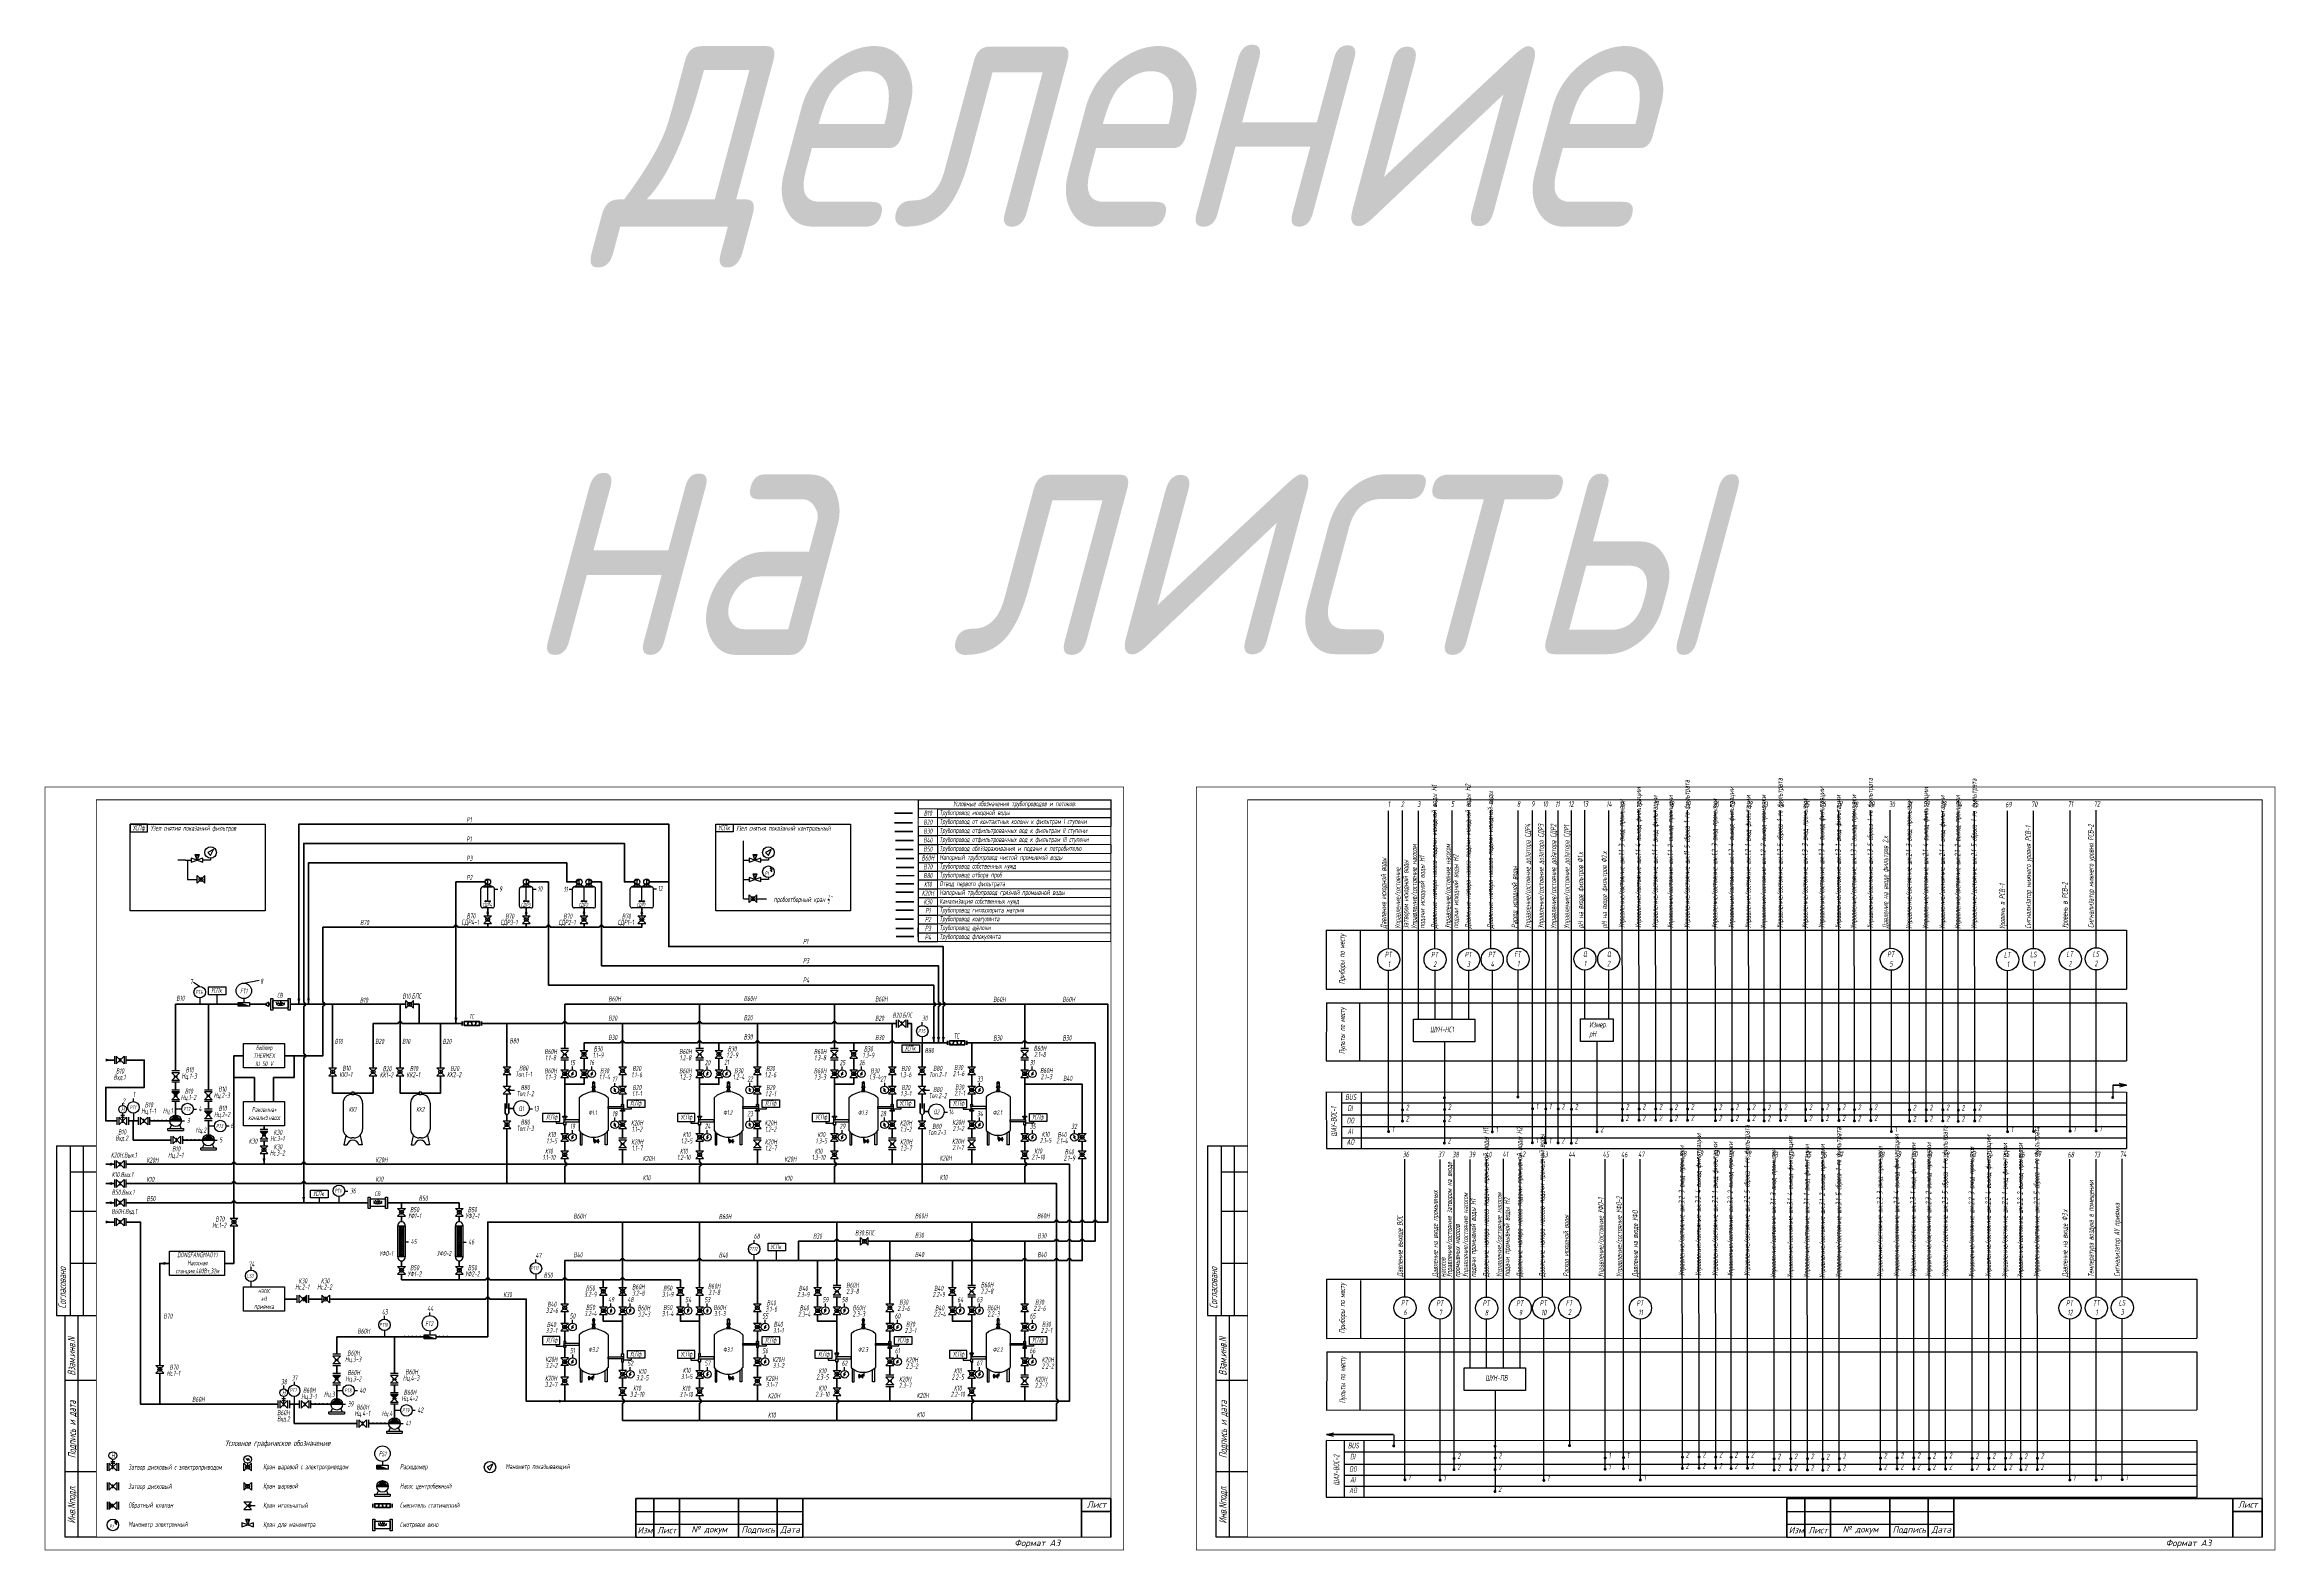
# Model space of a CAD drawing. Header units: millimetres. Extents: x 1510 to 10524, y 7125 to 13164.
# Drawn here: x 2473 to 3342, y 10795 to 11381 of the extents above; entities that cross this region are included whole.
import ezdxf
from ezdxf.enums import TextEntityAlignment as Align

# ---------------------------------------------------------------- set-up
doc = ezdxf.new("R2010")
doc.units = ezdxf.units.MM
doc.header["$LTSCALE"] = 4
doc.linetypes.add('DASHED2', pattern=[9.525, 6.35, -3.175])
for name, color, linetype in [('1', 7, 'Continuous'), ('2', 7, 'Continuous'), ('G', 5, 'Continuous'), ('SYMS', 7, 'Continuous'), ('В80', 1, 'Continuous'), ('Вспомогательная', 1, 'Continuous'), ('Надписи', 7, 'Continuous'), ('Текст', 2, 'Continuous'), ('Трубопровод К10', 20, 'Continuous')]:
    doc.layers.add(name, color=color, linetype=linetype)
for name, color, linetype, lineweight in [('60', 7, 'Continuous', 60), ('RAMKA', 7, 'Continuous', 25), ('В10', 66, 'Continuous', 40), ('В30', 136, 'Continuous', 40), ('В40', 142, 'Continuous', 40), ('В50', 180, 'Continuous', 40), ('В60Н', 140, 'Continuous', 40), ('В70', 120, 'Continuous', 40), ('К20Н', 33, 'Continuous', 40), ('К30', 54, 'Continuous', 40), ('Основеая', 5, 'Continuous', 60), ('Р1', 90, 'Continuous', 40), ('Р2', 220, 'Continuous', 40), ('Р3', 212, 'Continuous', 40), ('Р4', 50, 'Continuous', 40)]:
    doc.layers.add(name, color=color, linetype=linetype, lineweight=lineweight)
doc.layers.add('В20', color=7, linetype='Continuous', lineweight=40, true_color=0x0a7800)
doc.layers.add('К10', color=7, linetype='Continuous', lineweight=40, true_color=0xffbe00)
doc.styles.add('COTES', font='cs_gost2304.shx', dxfattribs={"width": 0.75, "oblique": 15})
doc.styles.add('Eskd знаки', font='eskd.shx', dxfattribs={"width": 0.8, "oblique": 10})
doc.styles.add('Simplex00.10.00', font='simplex.shx')
doc.styles.add('ГОСТ', font='isocpeur.ttf', dxfattribs={"oblique": 15})

# ---------------------------------------------------------------- blocks, each defined once
blk = doc.blocks.new('*T498')
at = {"color": 0, "linetype": 'ByBlock', "lineweight": -2, "transparency": 16777216}
for p, q in [((0, 0), (75, 0)), ((0, 0), (0, -3.5)), ((75, 0), (75, -10.42)), ((7.5, -3.5), (75, -3.5)), ((7.5, -6.92), (75, -6.92)), ((0, -10.42), (0, -55.14)), ((0, -13.92), (7.5, -13.92)), ((0, -17.42), (7.5, -17.42)), ((0, -20.92), (7.5, -20.92)), ((0, -24.33), (7.5, -24.33)), ((7.5, -17.42), (7.5, -20.92)), ((75, -17.42), (75, -20.92)), ((0, -27.75), (7.5, -27.75)), ((0, -31.17), (7.5, -31.17)), ((0, -34.58), (7.5, -34.58)), ((0, -38), (7.5, -38)), ((0, -41.42), (7.5, -41.42)), ((0, -44.83), (7.5, -44.83)), ((0, -48.25), (7.5, -48.25)), ((0, -51.72), (7.5, -51.72)), ((0, -55.14), (7.5, -55.14))]:
    blk.add_line(p, q, dxfattribs=at)
at = {"color": 7, "linetype": 'ByBlock', "lineweight": 15, "transparency": 16777216}
for p, q in [((0, -3.5), (7.5, -3.5)), ((0, -3.5), (0, -10.42)), ((0, -6.92), (7.5, -6.92)), ((7.5, -3.5), (7.5, -17.42)), ((0, -10.42), (75, -10.42)), ((7.5, -13.92), (75, -13.92)), ((75, -10.42), (75, -17.42)), ((7.5, -17.42), (75, -17.42)), ((7.5, -20.92), (75, -20.92)), ((7.5, -20.92), (7.5, -55.14)), ((7.5, -24.33), (75, -24.33)), ((75, -20.92), (75, -55.14)), ((7.5, -27.75), (75, -27.75)), ((7.5, -31.17), (75, -31.17)), ((7.5, -34.58), (75, -34.58)), ((7.5, -38), (75, -38)), ((7.5, -41.42), (75, -41.42)), ((7.5, -44.83), (75, -44.83)), ((7.5, -48.25), (75, -48.25)), ((7.5, -51.72), (75, -51.72)), ((7.5, -55.14), (75, -55.14))]:
    blk.add_line(p, q, dxfattribs=at)
at = {"color": 0, "transparency": 16777216, "char_height": 2, "style": 'Eskd знаки'}
for s, insert, width, attachment_point in [('В20', (3.75, -8.67), 6.825, 5), ('В10', (3.75, -5.21), 6.825, 5), ('Трубопровод исходной воды', (8.25, -5.21), 66, 4), ('Трубопровод от контактных колонн к фильтрам I ступени', (8.25, -8.67), 66, 4), ('Условные обозначения трубопроводов и потоков:', (37.5, -1.75), 74.9835, 5), ('В40', (3.75, -15.67), 7.275, 5), ('В30', (3.75, -12.17), 7.275, 5), ('Трубопровод отфильтрованных вод к фильтрам II ступени', (8.25, -12.17), 66, 4), ('Трубопровод отфильтрованных вод к фильтрам III ступени', (8.25, -15.67), 66, 4), ('В60Н', (3.75, -22.62), 7.275, 5), ('В50', (3.75, -19.17), 7.275, 5), ('В70', (3.75, -26.04), 7.275, 5), ('Напорный трубопровод чистой промывной воды', (8.25, -22.62), 66, 4), ('Трубопровод обеззараживания и подачи к потребителю', (8.25, -19.17), 66, 4), ('Трубопровод собственных нужд', (8.25, -26.04), 66, 4), ('В80', (3.75, -29.46), 7.275, 5), ('К10', (3.75, -32.87), 7.275, 5), ('Отвод первого фильтрата', (8.25, -32.87), 66, 4), ('Трубопровод отбора проб', (8.25, -29.46), 66, 4), ('К20Н', (3.75, -36.29), 7.275, 5), ('К30', (3.75, -39.71), 7.275, 5), ('Р1', (3.75, -43.12), 7.275, 5), ('Напорный трубопровод грязной промывной воды', (8.25, -36.29), 66, 4), ('Канализация собственных нужд', (8.25, -39.71), 66, 4), ('Трубопровод гипохлорита натрия', (8.25, -43.12), 66, 4), ('Р3', (3.75, -49.99), 7.275, 5), ('Р2', (3.75, -46.54), 7.275, 5), ('Трубопровод коагулянта', (8.25, -46.54), 66, 4), ('Трубопровод щёлочи', (8.25, -49.99), 66, 4), ('Р4', (3.75, -53.43), 7.275, 5), ('Трубопровод флокулянта', (8.25, -53.43), 66, 4)]:
    blk.add_mtext(s, dxfattribs=dict(at, insert=insert, width=width, attachment_point=attachment_point))
blk = doc.blocks.new('Формат А3')
at = {"color": 0, "linetype": 'Continuous', "const_width": 0.3}
for points in [[(-420, 297), (0, 297), (0, 0), (-420, 0)], [(-400, 5), (-400, 292), (-5, 292), (-5, 5)]]:
    blk.add_lwpolyline(points, close=True, dxfattribs=at)
at = {"color": 0, "linetype": 'Continuous', "style": 'Simplex00.10.00', "oblique": 15}
blk.add_text('Формат А3', height=2.5, dxfattribs=at).set_placement((-33.67, 2.75), align=Align.MIDDLE_CENTER)
blk = doc.blocks.new('A$C73A268AF')
at = {"lineweight": 30}
for p, q in [((4.57, 157.46), (20.05, 157.46)), ((4.57, 157.46), (4.57, 91.46)), ((9.89, 157.46), (9.89, 91.46)), ((14.97, 157.46), (14.97, 91.46)), ((9.89, 147.31), (20.05, 147.31)), ((9.89, 132.08), (20.05, 132.08)), ((9.89, 111.77), (20.05, 111.77)), ((4.57, 91.46), (20.05, 91.46)), ((7.96, 5.15), (7.96, 91.46)), ((13.04, 5.15), (13.04, 91.46)), ((20.15, 66.08), (7.96, 66.08)), ((20.15, 30.54), (7.96, 30.54))]:
    blk.add_line(p, q, dxfattribs=at)
blk.add_lwpolyline([(20.15, 5.15), (7.96, 5.15)], dxfattribs=at)
at = {"layer": 'Вспомогательная', "color": 7}
for p, q in [((230.15, 15.15), (295.15, 15.15)), ((230.15, 10.15), (295.15, 10.15)), ((230.15, 5.15), (295.15, 5.15))]:
    blk.add_line(p, q, dxfattribs=at)
at = {"layer": 'Основеая', "color": 7}
for p, q in [((230.15, 20.15), (230.15, 5.15)), ((415.15, 20.15), (230.15, 20.15)), ((237.15, 20.15), (237.15, 5.15)), ((247.15, 20.15), (247.15, 5.15)), ((270.15, 20.15), (270.15, 5.15)), ((285.15, 20.15), (285.15, 5.15)), ((295.15, 20.15), (295.15, 5.15)), ((403.72, 20.15), (403.72, 5.15)), ((415.15, 20.15), (415.15, 5.15)), ((403.72, 15.15), (415.15, 15.15))]:
    blk.add_line(p, q, dxfattribs=at)
blk.add_blockref('Формат А3', (420.15, 0.15))
at = {"layer": 'RAMKA', "style": 'COTES', "oblique": 15, "width": 0.75}
for s, p in [('Согласовано', (8.35, 94.1)), ('Взам.инв.N', (11.94, 68.02)), ('Подпись и дата', (12.17, 35.86)), ('Инв.Nподл.', (11.97, 10.43))]:
    blk.add_text(s, height=3, rotation=90, dxfattribs=at).set_placement(p)
at = {"layer": 'Текст', "color": 7, "char_height": 2.5, "style": 'ГОСТ'}
for s, insert, width, attachment_point in [('{\\fISOCPEUR|b0|i0|c204|p34;Лист}', (413.32, 17.81), 11.4585, 6), ('{\\fISOCPEUR|b0|i0|c204|p34;Изм}', (233.75, 7.88), 7, 5), ('{\\fISOCPEUR|b0|i0|c204|p34;Лист}', (242.25, 7.88), 10, 5), ('{\\fISOCPEUR|b0|i0|c204|p34;№ докум}', (258.75, 7.88), 23, 5), ('{\\fISOCPEUR|b0|i0|c204|p34;Подпись}', (277.75, 7.88), 15, 5), ('{\\fISOCPEUR|b0|i0|c204|p34;Дата}', (290.25, 7.88), 10, 5)]:
    blk.add_mtext(s, dxfattribs=dict(at, insert=insert, width=width, attachment_point=attachment_point))

msp = doc.modelspace()

# ---------------------------------------------------------------- hatches: boundary and pattern name
h = msp.add_hatch(color=256)
h.dxf.hatch_style = 1
h.paths.add_polyline_path([(2525.83, 10973.15), (2522.83, 10973.15), (2524.33, 10971.65)])
h = msp.add_hatch(color=256)
h.dxf.hatch_style = 1
h.paths.add_polyline_path([(2526.57, 10961.9), (2524.33, 10964.15), (2522.09, 10961.9)])
h = msp.add_hatch(color=256)
h.dxf.hatch_style = 1
h.paths.add_polyline_path([(2538.58, 10965.65), (2535.58, 10965.65), (2537.08, 10964.15)])
h = msp.add_hatch(color=256)
h.dxf.hatch_style = 1
h.paths.add_polyline_path([(2539.32, 10954.4), (2537.08, 10956.65), (2534.84, 10954.4)])
h = msp.add_hatch(color=256)
h.dxf.hatch_style = 1
h.paths.add_polyline_path([(2560.24, 10957.77), (2557.24, 10957.77), (2558.74, 10956.27)])
h = msp.add_hatch(color=256)
h.dxf.hatch_style = 1
h.paths.add_polyline_path([(2575.44, 10891.02), (2575.44, 10894.02), (2573.94, 10892.52)])
h = msp.add_hatch(color=256)
h.dxf.hatch_style = 1
h.paths.add_polyline_path([(2588.53, 10862.82), (2585.53, 10862.82), (2587.03, 10861.32)])
h = msp.add_hatch(color=256)
h.dxf.hatch_style = 1
h.paths.add_polyline_path([(2589.27, 10851.57), (2587.03, 10853.82), (2584.78, 10851.57)])
h = msp.add_hatch(color=256)
h.dxf.hatch_style = 1
h.paths.add_polyline_path([(2611.03, 10855.32), (2608.03, 10855.32), (2609.53, 10853.82)])
h = msp.add_hatch(color=256)
h.dxf.hatch_style = 1
h.paths.add_polyline_path([(2611.77, 10844.07), (2609.53, 10846.32), (2607.28, 10844.07)])
h = msp.add_hatch(color=256)
h.dxf.hatch_style = 1
h.paths.add_polyline_path([(2607.13, 10819.61), (2604.88, 10821.86), (2602.64, 10819.61)])
h = msp.add_hatch(color=256)
h.dxf.hatch_style = 1
h.paths.add_polyline_path([(2498.38, 10813.61), (2498.38, 10810.61), (2499.88, 10812.11)])
at = {"layer": '1'}
h = msp.add_hatch(dxfattribs=at)
h.set_pattern_fill('ANSI37', color=256, scale=0.16875, angle=-90, style=0)
h.set_pattern_definition([(315, (2282.16457, 11069.14756), (0.37885456, 0.37885456), []), (45, (2282.16457, 11069.14756), (-0.37885456, 0.37885456), [])])
h.paths.add_polyline_path([(2611.46, 10909.35), (2613.06, 10909.35), (2613.06, 10920.69), (2611.46, 10920.69)])
h = msp.add_hatch(dxfattribs=at)
h.set_pattern_fill('ANSI37', color=256, scale=0.16875, angle=-90, style=0)
h.set_pattern_definition([(315, (2304.66457, 11069.14756), (0.37885456, 0.37885456), []), (45, (2304.66457, 11069.14756), (-0.37885456, 0.37885456), [])])
h.paths.add_polyline_path([(2633.96, 10909.35), (2635.56, 10909.35), (2635.56, 10920.69), (2633.96, 10920.69)])
at = {"layer": '2', "ltscale": 0.5}
for points in [[(2548.63, 11008.02), (2548.63, 11006.52), (2553.13, 11006.52)], [(2621.08, 10878.57), (2621.08, 10877.07), (2625.58, 10877.07)], [(2602.63, 10827.86), (2602.63, 10826.36), (2607.13, 10826.36)]]:
    msp.add_hatch(color=256, dxfattribs=at).paths.add_polyline_path(points)

# ---------------------------------------------------------------- linework, layer by layer
at = {"color": 0, "ltscale": 100}
for p, q in [((2996.59, 11029.02), (2996.59, 11082.58)), ((3001.97, 10961.74), (3001.95, 11082.67)), ((3008.22, 11001.28), (3008.2, 11082.65)), ((3014.64, 11028.99), (3014.64, 11082.62)), ((3021.34, 11001.55), (3021.31, 11082.66)), ((3027.76, 11029), (3027.76, 11082.63)), ((3036.44, 11029.07), (3036.44, 11082.71)), ((3047.02, 11029.13), (3047.02, 11082.76)), ((3052.61, 10953.35), (3052.59, 11082.75)), ((3057.78, 10953.61), (3057.75, 11082.74)), ((3062.62, 10953.27), (3062.59, 11082.67)), ((3067.78, 10953.53), (3067.76, 11082.66)), ((3073.01, 11029.19), (3073.01, 11082.82)), ((3082.32, 11029.15), (3082.32, 11082.78)), ((3087.6, 10961.99), (3087.57, 11082.74)), ((3094.1, 10962.06), (3094.07, 11082.81)), ((3100.57, 10962.05), (3100.54, 11082.79)), ((3106.58, 10961.92), (3106.55, 11082.66)), ((3112.98, 10962.05), (3112.95, 11082.79)), ((3123.82, 10961.89), (3123.79, 11082.64)), ((3130.32, 10961.96), (3130.29, 11082.7)), ((3136.79, 10961.94), (3136.76, 11082.69)), ((3142.8, 10961.81), (3142.77, 11082.56)), ((3149.2, 10961.94), (3149.17, 11082.69)), ((3158.95, 10961.9), (3158.93, 11082.65)), ((3165.45, 10961.97), (3165.43, 11082.71)), ((3171.92, 10961.95), (3171.89, 11082.7)), ((3177.93, 10961.82), (3177.9, 11082.57)), ((3184.33, 10961.95), (3184.31, 11082.7)), ((3191.82, 11029.19), (3191.82, 11082.82)), ((3199.4, 10961.72), (3199.37, 11082.46)), ((3205.9, 10961.78), (3205.87, 11082.53)), ((3212.37, 10961.77), (3212.34, 11082.52)), ((3218.38, 10961.64), (3218.35, 11082.39)), ((3224.78, 10961.77), (3224.75, 11082.52)), ((3237.57, 11028.97), (3237.57, 11082.53)), ((3247.7, 11029.08), (3247.7, 11082.64)), ((3261.93, 11029.19), (3261.93, 11082.76)), ((3272.05, 11029.3), (3272.05, 11082.87)), ((2996.6, 10957.9), (2996.6, 11020.28)), ((3014.66, 11001.42), (3014.66, 11020.37)), ((3027.77, 11001.47), (3027.77, 11020.38)), ((3036.99, 10957.64), (3036.99, 11020.34)), ((3047.03, 10971.15), (3047.03, 11020.51)), ((3073.02, 11001.6), (3073.02, 11020.57)), ((3082.34, 11001.6), (3082.34, 11020.53)), ((3192.37, 10957.75), (3192.37, 11020.45)), ((3237.59, 10957.85), (3237.59, 11020.23)), ((3247.72, 10957.96), (3247.72, 11020.34)), ((3261.94, 10958.08), (3261.94, 11020.46)), ((3272.07, 10958.19), (3272.07, 11020.57)), ((3002.93, 10893.47), (3002.93, 10947.03)), ((3016.66, 10893.33), (3016.66, 10946.9)), ((3022.09, 10825.9), (3022.06, 10946.83)), ((3028.34, 10865.83), (3028.31, 10946.81)), ((3034.72, 10893.31), (3034.72, 10946.93)), ((3041.37, 10865.83), (3041.34, 10947.1)), ((3047.83, 10893.31), (3047.83, 10946.94)), ((3056.52, 10893.39), (3056.52, 10947.02)), ((3067.09, 10893.45), (3067.09, 10947.08)), ((3080.89, 10826.24), (3080.86, 10946.99)), ((3088.02, 10826.4), (3087.99, 10947.15)), ((3094.59, 10893.38), (3094.59, 10946.94)), ((3110.96, 10826.54), (3110.93, 10947.28)), ((3117.46, 10826.6), (3117.43, 10947.35)), ((3123.93, 10826.59), (3123.9, 10947.34)), ((3129.94, 10826.46), (3129.91, 10947.2)), ((3136.34, 10826.59), (3136.31, 10947.34)), ((3146.67, 10825.89), (3146.64, 10946.64)), ((3153.17, 10825.96), (3153.14, 10946.71)), ((3159.64, 10825.95), (3159.61, 10946.69)), ((3165.65, 10825.82), (3165.62, 10946.56)), ((3172.05, 10825.95), (3172.02, 10946.69)), ((3188.08, 10826.22), (3188.05, 10946.97)), ((3194.58, 10826.29), (3194.55, 10947.03)), ((3201.05, 10826.27), (3201.02, 10947.02)), ((3207.06, 10826.14), (3207.03, 10946.89)), ((3213.46, 10826.27), (3213.43, 10947.02)), ((3223.79, 10826.07), (3223.76, 10946.82)), ((3230.29, 10826.14), (3230.26, 10946.89)), ((3236.76, 10826.12), (3236.73, 10946.87)), ((3242.77, 10825.99), (3242.74, 10946.74)), ((3249.17, 10826.12), (3249.14, 10946.87)), ((3261.82, 10893.37), (3261.82, 10946.93)), ((3272.09, 10893.42), (3272.09, 10946.98)), ((3282.22, 10893.53), (3282.22, 10947.09)), ((3002.95, 10822.35), (3002.95, 10884.73)), ((3016.67, 10822.22), (3016.67, 10884.6)), ((3034.73, 10865.97), (3034.73, 10884.69)), ((3047.84, 10865.83), (3047.84, 10884.69)), ((3057.06, 10821.95), (3057.06, 10884.65)), ((3067.1, 10835.47), (3067.1, 10884.83)), ((3094.61, 10822.26), (3094.61, 10884.64)), ((3261.84, 10822.25), (3261.84, 10884.63)), ((3272.1, 10822.3), (3272.1, 10884.68)), ((3282.23, 10822.41), (3282.23, 10884.79))]:
    msp.add_line(p, q, dxfattribs=at)
for p, q in [((2532.69, 11063.37), (2531.94, 11065.62)), ((2531.94, 11065.62), (2533.44, 11065.62)), ((2533.44, 11065.62), (2532.69, 11063.37)), ((2539.07, 11067.5), (2536.82, 11066.37)), ((2536.82, 11066.37), (2537.94, 11065.25)), ((2537.94, 11065.25), (2539.07, 11067.5)), ((2537.94, 11065.25), (2539.07, 11067.5)), ((2745.37, 11063.37), (2745.37, 11070.87)), ((2749.87, 11063.37), (2749.12, 11065.62)), ((2749.12, 11065.62), (2750.62, 11065.62)), ((2750.62, 11065.62), (2749.87, 11063.37)), ((2756.24, 11067.5), (2753.99, 11066.37)), ((2753.99, 11066.37), (2755.12, 11065.25)), ((2755.12, 11065.25), (2756.24, 11067.5)), ((2755.12, 11065.25), (2756.24, 11067.5)), ((2528.19, 11063.37), (2525.19, 11063.37)), ((2528.19, 11063.37), (2530.44, 11063.37)), ((2528.94, 11063.37), (2528.94, 11055.87)), ((2530.44, 11064.12), (2530.44, 11062.62)), ((2532.69, 11063.37), (2530.44, 11064.12)), ((2530.44, 11062.62), (2532.69, 11063.37)), ((2534.94, 11064.12), (2532.69, 11063.37)), ((2532.69, 11063.37), (2534.94, 11062.62)), ((2532.69, 11054.37), (2532.69, 11057.37)), ((2535.69, 11057.37), (2532.69, 11054.37)), ((2535.69, 11054.37), (2532.69, 11057.37)), ((2534.94, 11062.62), (2534.94, 11064.12)), ((2537.94, 11063.37), (2534.94, 11063.37)), ((2535.69, 11054.37), (2535.69, 11057.37)), ((2537.94, 11064.12), (2537.94, 11063.37)), ((2745.37, 11063.37), (2747.62, 11063.37)), ((2745.37, 11048.37), (2745.37, 11063.37)), ((2747.62, 11064.12), (2747.62, 11062.62)), ((2749.87, 11063.37), (2747.62, 11064.12)), ((2747.62, 11062.62), (2749.87, 11063.37)), ((2747.62, 11056.62), (2747.62, 11055.12)), ((2749.87, 11055.87), (2747.62, 11056.62)), ((2749.87, 11055.87), (2749.12, 11058.12)), ((2749.12, 11058.12), (2750.62, 11058.12)), ((2752.12, 11064.12), (2749.87, 11063.37)), ((2749.87, 11063.37), (2752.12, 11062.62)), ((2750.62, 11058.12), (2749.87, 11055.87)), ((2752.12, 11056.62), (2749.87, 11055.87)), ((2752.12, 11062.62), (2752.12, 11064.12)), ((2755.12, 11063.37), (2752.12, 11063.37)), ((2752.12, 11055.12), (2752.12, 11056.62)), ((2755.12, 11064.12), (2755.12, 11063.37)), ((2755.12, 11056.62), (2755.12, 11055.87)), ((2756.62, 11059.62), (2755.87, 11060.37)), ((2756.62, 11058.87), (2755.87, 11059.62)), ((2755.87, 11059.62), (2756.62, 11059.62)), ((2528.94, 11055.87), (2532.69, 11055.87)), ((2643.21, 11045.52), (2643.21, 11052.27)), ((2643.96, 11053.02), (2647.71, 11053.02)), ((2644.33, 11053.02), (2644.33, 11053.4)), ((2644.33, 11053.4), (2647.33, 11053.4)), ((2644.71, 11053.4), (2645.08, 11054.15)), ((2645.83, 11047.4), (2645.83, 11053.02)), ((2646.96, 11053.4), (2646.58, 11054.15)), ((2647.33, 11053.4), (2647.33, 11053.02)), ((2648.46, 11045.52), (2648.46, 11052.27)), ((2658.21, 11045.52), (2658.21, 11052.27)), ((2658.96, 11053.02), (2662.71, 11053.02)), ((2659.33, 11053.02), (2659.33, 11053.4)), ((2659.33, 11053.4), (2662.33, 11053.4)), ((2659.71, 11053.4), (2660.08, 11054.15)), ((2660.83, 11047.4), (2660.83, 11053.02)), ((2661.96, 11053.4), (2661.58, 11054.15)), ((2662.33, 11053.4), (2662.33, 11053.02)), ((2663.46, 11045.52), (2663.46, 11052.27)), ((2678.83, 11045.52), (2678.83, 11052.27)), ((2679.58, 11053.02), (2687.08, 11053.02)), ((2679.96, 11053.02), (2679.96, 11053.4)), ((2679.96, 11053.4), (2682.96, 11053.4)), ((2680.33, 11053.4), (2680.71, 11054.15)), ((2682.58, 11053.4), (2682.21, 11054.15)), ((2682.96, 11053.4), (2682.96, 11053.02)), ((2683.33, 11047.4), (2683.33, 11053.02)), ((2683.71, 11053.02), (2683.71, 11053.4)), ((2683.71, 11053.4), (2686.71, 11053.4)), ((2684.08, 11053.4), (2684.46, 11054.15)), ((2686.33, 11053.4), (2685.96, 11054.15)), ((2686.71, 11053.4), (2686.71, 11053.02)), ((2687.83, 11045.52), (2687.83, 11052.27)), ((2701.33, 11045.52), (2701.33, 11052.27)), ((2702.08, 11053.02), (2709.58, 11053.02)), ((2702.46, 11053.02), (2702.46, 11053.4)), ((2702.46, 11053.4), (2705.46, 11053.4)), ((2702.83, 11053.4), (2703.21, 11054.15)), ((2705.08, 11053.4), (2704.71, 11054.15)), ((2705.46, 11053.4), (2705.46, 11053.02)), ((2705.83, 11047.4), (2705.83, 11053.02)), ((2706.21, 11053.02), (2706.21, 11053.4)), ((2706.21, 11053.4), (2709.21, 11053.4)), ((2706.58, 11053.4), (2706.96, 11054.15)), ((2708.83, 11053.4), (2708.46, 11054.15)), ((2709.21, 11053.4), (2709.21, 11053.02)), ((2710.33, 11045.52), (2710.33, 11052.27)), ((2745.37, 11055.87), (2747.62, 11055.87)), ((2745.37, 11048.37), (2747.62, 11048.37)), ((2747.62, 11055.12), (2749.87, 11055.87)), ((2747.62, 11046.87), (2747.62, 11049.87)), ((2747.62, 11049.87), (2750.62, 11046.87)), ((2747.62, 11046.87), (2750.62, 11049.87)), ((2749.87, 11055.87), (2752.12, 11055.12)), ((2750.62, 11046.87), (2750.62, 11049.87)), ((2750.62, 11048.37), (2754.37, 11048.37)), ((2755.12, 11055.87), (2752.12, 11055.87)), ((2647.71, 11044.77), (2643.96, 11044.77)), ((2644.33, 11041.77), (2647.33, 11041.77)), ((2647.33, 11041.77), (2644.33, 11038.77)), ((2644.33, 11041.77), (2647.33, 11038.77)), ((2662.71, 11044.77), (2658.96, 11044.77)), ((2659.33, 11041.77), (2662.33, 11041.77)), ((2662.33, 11041.77), (2659.33, 11038.77)), ((2659.33, 11041.77), (2662.33, 11038.77)), ((2687.08, 11044.77), (2679.58, 11044.77)), ((2681.83, 11041.77), (2684.83, 11041.77)), ((2684.83, 11041.77), (2681.83, 11038.77)), ((2681.83, 11041.77), (2684.83, 11038.77)), ((2709.58, 11044.77), (2702.08, 11044.77)), ((2704.33, 11041.77), (2707.33, 11041.77)), ((2707.33, 11041.77), (2704.33, 11038.77)), ((2704.33, 11041.77), (2707.33, 11038.77)), ((2644.33, 11038.77), (2647.33, 11038.77)), ((2659.33, 11038.77), (2662.33, 11038.77)), ((2681.83, 11038.77), (2684.83, 11038.77)), ((2704.33, 11038.77), (2707.33, 11038.77)), ((2541.13, 11007.27), (2541.13, 11007.65)), ((2542.63, 11007.27), (2542.63, 11007.65)), ((2544.13, 11007.27), (2544.13, 11007.65)), ((2545.63, 11007.27), (2545.63, 11007.65)), ((2547.13, 11007.65), (2547.13, 11007.27)), ((2554.63, 11007.27), (2554.63, 11007.65)), ((2556.13, 11007.27), (2556.13, 11007.65)), ((2557.63, 11007.65), (2557.63, 11007.27)), ((2613.94, 11005.77), (2613.94, 11008.77)), ((2613.94, 11008.77), (2616.94, 11005.77)), ((2613.94, 11005.77), (2616.94, 11008.77)), ((2616.94, 11005.77), (2616.94, 11008.77)), ((2804.83, 11001.27), (2804.83, 10998.27)), ((2805.58, 11001.27), (2805.58, 10998.27)), ((2805.58, 10998.27), (2808.58, 11001.27)), ((2805.58, 11001.27), (2808.58, 10998.27)), ((2807.08, 10999.02), (2807.08, 11000.52)), ((2808.58, 11001.27), (2808.58, 10998.27)), ((2809.33, 11001.27), (2809.33, 10998.27)), ((2500.49, 10987.05), (2500.49, 10984.05)), ((2501.24, 10987.05), (2501.24, 10984.05)), ((2501.24, 10984.05), (2504.24, 10987.05)), ((2501.24, 10987.05), (2504.24, 10984.05)), ((2504.24, 10987.05), (2504.24, 10984.05)), ((2504.99, 10987.05), (2504.99, 10984.05)), ((2677.33, 10990.02), (2674.33, 10990.02)), ((2677.33, 10989.27), (2674.33, 10989.27)), ((2674.33, 10989.27), (2677.33, 10986.27)), ((2677.33, 10989.27), (2674.33, 10986.27)), ((2675.08, 10987.77), (2676.58, 10987.77)), ((2681.83, 10989.27), (2684.83, 10989.27)), ((2684.83, 10989.27), (2681.83, 10986.27)), ((2681.83, 10989.27), (2684.83, 10986.27)), ((2729.83, 10990.02), (2726.83, 10990.02)), ((2729.83, 10989.27), (2726.83, 10989.27)), ((2726.83, 10989.27), (2729.83, 10986.27)), ((2729.83, 10989.27), (2726.83, 10986.27)), ((2727.58, 10987.77), (2729.08, 10987.77)), ((2734.33, 10989.27), (2737.33, 10989.27)), ((2737.33, 10989.27), (2734.33, 10986.27)), ((2734.33, 10989.27), (2737.33, 10986.27)), ((2782.33, 10990.02), (2779.33, 10990.02)), ((2782.33, 10989.27), (2779.33, 10989.27)), ((2779.33, 10989.27), (2782.33, 10986.27)), ((2782.33, 10989.27), (2779.33, 10986.27)), ((2780.08, 10987.77), (2781.58, 10987.77)), ((2786.83, 10989.27), (2789.83, 10989.27)), ((2789.83, 10989.27), (2786.83, 10986.27)), ((2786.83, 10989.27), (2789.83, 10986.27)), ((2856.39, 10990.02), (2853.39, 10990.02)), ((2856.39, 10989.27), (2853.39, 10989.27)), ((2853.39, 10989.27), (2856.39, 10986.27)), ((2856.39, 10989.27), (2853.39, 10986.27)), ((2854.14, 10987.77), (2855.64, 10987.77)), ((2502.74, 10984.8), (2502.74, 10986.3)), ((2525.83, 10981.4), (2522.83, 10981.4)), ((2525.83, 10980.65), (2522.83, 10980.65)), ((2522.83, 10980.65), (2525.83, 10977.65)), ((2525.83, 10980.65), (2522.83, 10977.65)), ((2523.58, 10979.15), (2525.08, 10979.15)), ((2583.94, 10982.49), (2586.94, 10982.49)), ((2586.94, 10982.49), (2583.94, 10979.49)), ((2583.94, 10982.49), (2586.94, 10979.49)), ((2583.94, 10979.49), (2586.94, 10979.49)), ((2599.72, 10982.49), (2602.72, 10982.49)), ((2602.72, 10982.49), (2599.72, 10979.49)), ((2599.72, 10982.49), (2602.72, 10979.49)), ((2599.72, 10979.49), (2602.72, 10979.49)), ((2610.19, 10982.49), (2613.19, 10982.49)), ((2613.19, 10982.49), (2610.19, 10979.49)), ((2610.19, 10982.49), (2613.19, 10979.49)), ((2610.19, 10979.49), (2613.19, 10979.49)), ((2625.97, 10982.49), (2628.97, 10982.49)), ((2628.97, 10982.49), (2625.97, 10979.49)), ((2625.97, 10982.49), (2628.97, 10979.49)), ((2625.97, 10979.49), (2628.97, 10979.49)), ((2651.83, 10982.9), (2654.83, 10982.9)), ((2654.83, 10982.9), (2651.83, 10979.9)), ((2651.83, 10982.9), (2654.83, 10979.9)), ((2651.83, 10979.9), (2654.83, 10979.9)), ((2677.33, 10986.27), (2674.33, 10986.27)), ((2677.33, 10985.52), (2674.33, 10985.52)), ((2674.33, 10981.77), (2677.33, 10981.77)), ((2677.33, 10981.77), (2674.33, 10978.77)), ((2674.33, 10981.77), (2677.33, 10978.77)), ((2674.33, 10978.77), (2677.33, 10978.77)), ((2675.83, 10980.27), (2677.33, 10980.27)), ((2681.83, 10986.27), (2684.83, 10986.27)), ((2681.83, 10981.77), (2684.83, 10981.77)), ((2684.83, 10981.77), (2681.83, 10978.77)), ((2681.83, 10981.77), (2684.83, 10978.77)), ((2681.83, 10978.77), (2684.83, 10978.77)), ((2683.33, 10980.27), (2684.83, 10980.27)), ((2696.83, 10982.9), (2699.83, 10982.9)), ((2699.83, 10982.9), (2696.83, 10979.9)), ((2696.83, 10982.9), (2699.83, 10979.9)), ((2696.83, 10979.9), (2699.83, 10979.9)), ((2729.83, 10986.27), (2726.83, 10986.27)), ((2729.83, 10985.52), (2726.83, 10985.52)), ((2726.83, 10981.77), (2729.83, 10981.77)), ((2729.83, 10981.77), (2726.83, 10978.77)), ((2726.83, 10981.77), (2729.83, 10978.77)), ((2726.83, 10978.77), (2729.83, 10978.77)), ((2728.33, 10980.27), (2729.83, 10980.27)), ((2734.33, 10986.27), (2737.33, 10986.27)), ((2734.33, 10981.77), (2737.33, 10981.77)), ((2737.33, 10981.77), (2734.33, 10978.77)), ((2734.33, 10981.77), (2737.33, 10978.77)), ((2734.33, 10978.77), (2737.33, 10978.77)), ((2735.83, 10980.27), (2737.33, 10980.27)), ((2749.33, 10982.9), (2752.33, 10982.9)), ((2752.33, 10982.9), (2749.33, 10979.9)), ((2749.33, 10982.9), (2752.33, 10979.9)), ((2749.33, 10979.9), (2752.33, 10979.9)), ((2782.33, 10986.27), (2779.33, 10986.27)), ((2782.33, 10985.52), (2779.33, 10985.52)), ((2779.33, 10981.77), (2782.33, 10981.77)), ((2782.33, 10981.77), (2779.33, 10978.77)), ((2779.33, 10981.77), (2782.33, 10978.77)), ((2779.33, 10978.77), (2782.33, 10978.77)), ((2780.83, 10980.27), (2782.33, 10980.27)), ((2786.83, 10986.27), (2789.83, 10986.27)), ((2786.83, 10981.77), (2789.83, 10981.77)), ((2789.83, 10981.77), (2786.83, 10978.77)), ((2786.83, 10981.77), (2789.83, 10978.77)), ((2786.83, 10978.77), (2789.83, 10978.77)), ((2788.33, 10980.27), (2789.83, 10980.27)), ((2801.83, 10982.9), (2804.83, 10982.9)), ((2804.83, 10982.9), (2801.83, 10979.9)), ((2801.83, 10982.9), (2804.83, 10979.9)), ((2801.83, 10979.9), (2804.83, 10979.9)), ((2813.46, 10982.9), (2816.46, 10982.9)), ((2816.46, 10982.9), (2813.46, 10979.9)), ((2813.46, 10982.9), (2816.46, 10979.9)), ((2813.46, 10979.9), (2816.46, 10979.9)), ((2832.77, 10982.9), (2835.77, 10982.9)), ((2835.77, 10982.9), (2832.77, 10979.9)), ((2832.77, 10982.9), (2835.77, 10979.9)), ((2832.77, 10979.9), (2835.77, 10979.9)), ((2856.39, 10986.27), (2853.39, 10986.27)), ((2856.39, 10985.52), (2853.39, 10985.52)), ((2853.39, 10981.77), (2856.39, 10981.77)), ((2856.39, 10981.77), (2853.39, 10978.77)), ((2853.39, 10981.77), (2856.39, 10978.77)), ((2853.39, 10978.77), (2856.39, 10978.77)), ((2854.89, 10980.27), (2856.39, 10980.27)), ((2525.83, 10977.65), (2522.83, 10977.65)), ((2525.83, 10976.9), (2522.83, 10976.9)), ((2525.83, 10973.9), (2522.83, 10973.9)), ((2525.83, 10973.15), (2522.83, 10973.15)), ((2522.83, 10973.15), (2525.83, 10970.15)), ((2525.83, 10973.15), (2522.83, 10970.15)), ((2525.83, 10970.15), (2522.83, 10970.15)), ((2523.58, 10971.65), (2525.08, 10971.65)), ((2538.58, 10973.9), (2535.58, 10973.9)), ((2538.58, 10973.15), (2535.58, 10973.15)), ((2535.58, 10973.15), (2538.58, 10970.15)), ((2538.58, 10973.15), (2535.58, 10970.15)), ((2538.58, 10970.15), (2535.58, 10970.15)), ((2536.33, 10971.65), (2537.83, 10971.65)), ((2651.83, 10975.4), (2654.83, 10975.4)), ((2654.83, 10975.4), (2651.83, 10972.4)), ((2651.83, 10975.4), (2654.83, 10972.4)), ((2651.83, 10972.4), (2654.83, 10972.4)), ((2654.38, 10974.27), (2653.33, 10973.9)), ((2653.33, 10973.9), (2654.38, 10973.6)), ((2653.33, 10973.9), (2656.27, 10973.9)), ((2654.38, 10974.27), (2654.38, 10973.6)), ((2687.83, 10975.02), (2686.33, 10975.02)), ((2686.33, 10975.02), (2687.83, 10973.52)), ((2687.83, 10975.02), (2686.33, 10973.52)), ((2687.83, 10973.52), (2686.33, 10973.52)), ((2686.71, 10976.9), (2687.08, 10977.27)), ((2687.08, 10977.27), (2687.46, 10976.9)), ((2687.08, 10975.4), (2687.08, 10975.02)), ((2687.08, 10973.52), (2687.08, 10973.15)), ((2696.83, 10975.4), (2699.83, 10975.4)), ((2699.83, 10975.4), (2696.83, 10972.4)), ((2696.83, 10975.4), (2699.83, 10972.4)), ((2698.33, 10973.9), (2696.83, 10973.9)), ((2696.83, 10972.4), (2699.83, 10972.4)), ((2740.33, 10975.02), (2738.83, 10975.02)), ((2738.83, 10975.02), (2740.33, 10973.52)), ((2740.33, 10975.02), (2738.83, 10973.52)), ((2740.33, 10973.52), (2738.83, 10973.52)), ((2739.21, 10976.9), (2739.58, 10977.27)), ((2739.58, 10977.27), (2739.96, 10976.9)), ((2739.58, 10975.4), (2739.58, 10975.02)), ((2739.58, 10973.52), (2739.58, 10973.15)), ((2749.33, 10975.4), (2752.33, 10975.4)), ((2752.33, 10975.4), (2749.33, 10972.4)), ((2749.33, 10975.4), (2752.33, 10972.4)), ((2750.83, 10973.9), (2749.33, 10973.9)), ((2749.33, 10972.4), (2752.33, 10972.4)), ((2792.83, 10975.02), (2791.33, 10975.02)), ((2791.33, 10975.02), (2792.83, 10973.52)), ((2792.83, 10975.02), (2791.33, 10973.52)), ((2792.83, 10973.52), (2791.33, 10973.52)), ((2791.71, 10976.9), (2792.08, 10977.27)), ((2792.08, 10977.27), (2792.46, 10976.9)), ((2792.08, 10975.4), (2792.08, 10975.02)), ((2792.08, 10973.52), (2792.08, 10973.15)), ((2801.83, 10975.4), (2804.83, 10975.4)), ((2804.83, 10975.4), (2801.83, 10972.4)), ((2801.83, 10975.4), (2804.83, 10972.4)), ((2803.33, 10973.9), (2801.83, 10973.9)), ((2801.83, 10972.4), (2804.83, 10972.4)), ((2813.46, 10975.4), (2816.46, 10975.4)), ((2816.46, 10975.4), (2813.46, 10972.4)), ((2813.46, 10975.4), (2816.46, 10972.4)), ((2813.46, 10972.4), (2816.46, 10972.4)), ((2816.01, 10974.27), (2814.96, 10973.9)), ((2814.96, 10973.9), (2816.01, 10973.6)), ((2814.96, 10973.9), (2817.9, 10973.9)), ((2816.01, 10974.27), (2816.01, 10973.6)), ((2832.77, 10975.4), (2835.77, 10975.4)), ((2835.77, 10975.4), (2832.77, 10972.4)), ((2832.77, 10975.4), (2835.77, 10972.4)), ((2832.77, 10972.4), (2835.77, 10972.4)), ((2834.27, 10973.9), (2835.77, 10973.9)), ((2845.33, 10975.02), (2843.83, 10975.02)), ((2843.83, 10975.02), (2845.33, 10973.52)), ((2845.33, 10975.02), (2843.83, 10973.52)), ((2845.33, 10973.52), (2843.83, 10973.52)), ((2844.21, 10976.9), (2844.58, 10977.27)), ((2844.58, 10977.27), (2844.96, 10976.9)), ((2844.58, 10975.4), (2844.58, 10975.02)), ((2844.58, 10973.52), (2844.58, 10973.15)), ((2501.46, 10963.4), (2501.46, 10960.4)), ((2502.21, 10963.4), (2502.21, 10960.4)), ((2502.21, 10960.4), (2505.21, 10963.4)), ((2502.21, 10963.4), (2505.21, 10960.4)), ((2502.96, 10964.15), (2504.46, 10964.15)), ((2502.96, 10963.4), (2504.46, 10963.4)), ((2503.71, 10961.15), (2503.71, 10964.9)), ((2505.21, 10963.4), (2505.21, 10960.4)), ((2505.96, 10963.4), (2505.96, 10960.4)), ((2509.71, 10963.4), (2509.71, 10960.4)), ((2510.46, 10963.4), (2510.46, 10960.4)), ((2510.46, 10960.4), (2513.46, 10963.4)), ((2510.46, 10963.4), (2513.46, 10960.4)), ((2511.96, 10961.15), (2511.96, 10962.65)), ((2513.46, 10963.4), (2513.46, 10960.4)), ((2514.21, 10963.4), (2514.21, 10960.4)), ((2514.58, 10961.9), (2514.58, 10962.27)), ((2516.08, 10961.9), (2516.08, 10962.27)), ((2517.58, 10961.9), (2517.58, 10962.27)), ((2519.08, 10961.9), (2519.08, 10962.27)), ((2520.58, 10962.27), (2520.58, 10961.9)), ((2522.08, 10961.9), (2526.58, 10961.9)), ((2525.83, 10969.4), (2522.83, 10969.4)), ((2538.58, 10969.4), (2535.58, 10969.4)), ((2538.58, 10966.4), (2535.58, 10966.4)), ((2538.58, 10965.65), (2535.58, 10965.65)), ((2535.58, 10965.65), (2538.58, 10962.65)), ((2538.58, 10965.65), (2535.58, 10962.65)), ((2538.58, 10962.65), (2535.58, 10962.65)), ((2538.58, 10961.9), (2535.58, 10961.9)), ((2536.33, 10964.15), (2537.83, 10964.15)), ((2651.83, 10961.9), (2654.83, 10961.9)), ((2654.83, 10961.9), (2651.83, 10958.9)), ((2651.83, 10961.9), (2654.83, 10958.9)), ((2672.46, 10961.71), (2672.46, 10960.96)), ((2672.46, 10960.96), (2675.46, 10960.96)), ((2696.83, 10961.9), (2699.83, 10961.9)), ((2699.83, 10961.9), (2696.83, 10958.9)), ((2696.83, 10961.9), (2699.83, 10958.9)), ((2698.33, 10968.65), (2697.96, 10968.27)), ((2698.71, 10968.27), (2698.33, 10968.65)), ((2701.71, 10966.4), (2698.71, 10966.4)), ((2701.71, 10967.15), (2701.71, 10966.4)), ((2724.96, 10961.71), (2724.96, 10960.96)), ((2724.96, 10960.96), (2727.96, 10960.96)), ((2749.33, 10961.9), (2752.33, 10961.9)), ((2752.33, 10961.9), (2749.33, 10958.9)), ((2749.33, 10961.9), (2752.33, 10958.9)), ((2750.83, 10968.65), (2750.46, 10968.27)), ((2751.21, 10968.27), (2750.83, 10968.65)), ((2754.21, 10966.4), (2751.21, 10966.4)), ((2754.21, 10967.15), (2754.21, 10966.4)), ((2777.46, 10961.71), (2777.46, 10960.96)), ((2777.46, 10960.96), (2780.46, 10960.96)), ((2801.83, 10961.9), (2804.83, 10961.9)), ((2804.83, 10961.9), (2801.83, 10958.9)), ((2801.83, 10961.9), (2804.83, 10958.9)), ((2803.33, 10968.65), (2802.96, 10968.27)), ((2803.71, 10968.27), (2803.33, 10968.65)), ((2806.71, 10966.4), (2803.71, 10966.4)), ((2806.71, 10967.15), (2806.71, 10966.4)), ((2813.46, 10961.9), (2816.46, 10961.9)), ((2816.46, 10961.9), (2813.46, 10958.9)), ((2813.46, 10961.9), (2816.46, 10958.9)), ((2830.89, 10967.15), (2830.89, 10966.4)), ((2830.89, 10966.4), (2833.89, 10966.4)), ((2832.77, 10961.9), (2835.77, 10961.9)), ((2835.77, 10961.9), (2832.77, 10958.9)), ((2832.77, 10961.9), (2835.77, 10958.9)), ((2834.27, 10968.65), (2833.89, 10968.27)), ((2834.64, 10968.27), (2834.27, 10968.65)), ((2858.27, 10960.96), (2855.27, 10960.96)), ((2858.27, 10961.71), (2858.27, 10960.96)), ((2521.33, 10958.15), (2521.33, 10958.9)), ((2521.33, 10958.9), (2527.33, 10958.9)), ((2521.33, 10958.15), (2527.33, 10958.15)), ((2522.08, 10958.9), (2522.83, 10960.4)), ((2522.46, 10955.9), (2522.46, 10952.9)), ((2523.21, 10955.9), (2523.21, 10952.9)), ((2523.21, 10952.9), (2526.21, 10955.9)), ((2523.21, 10955.9), (2526.21, 10952.9)), ((2524.71, 10953.65), (2524.71, 10955.15)), ((2526.58, 10958.9), (2525.83, 10960.4)), ((2526.21, 10955.9), (2526.21, 10952.9)), ((2526.96, 10955.9), (2526.96, 10952.9)), ((2527.33, 10958.9), (2527.33, 10958.15)), ((2527.34, 10954.4), (2527.34, 10954.77)), ((2528.84, 10954.4), (2528.84, 10954.77)), ((2530.34, 10954.4), (2530.34, 10954.77)), ((2531.84, 10954.4), (2531.84, 10954.77)), ((2533.34, 10954.77), (2533.34, 10954.4)), ((2534.83, 10954.4), (2539.33, 10954.4)), ((2534.83, 10951.4), (2535.58, 10952.9)), ((2539.33, 10951.4), (2538.58, 10952.9)), ((2560.24, 10958.52), (2557.24, 10958.52)), ((2560.24, 10957.77), (2557.24, 10957.77)), ((2557.24, 10957.77), (2560.24, 10954.77)), ((2560.24, 10957.77), (2557.24, 10954.77)), ((2560.24, 10954.77), (2557.24, 10954.77)), ((2560.24, 10954.02), (2557.24, 10954.02)), ((2557.24, 10952.15), (2560.24, 10952.15)), ((2560.24, 10952.15), (2557.24, 10949.15)), ((2557.24, 10952.15), (2560.24, 10949.15)), ((2557.99, 10956.27), (2559.49, 10956.27)), ((2651.83, 10958.9), (2654.83, 10958.9)), ((2674.33, 10957.02), (2677.33, 10957.02)), ((2677.33, 10957.02), (2674.33, 10954.02)), ((2674.33, 10957.02), (2677.33, 10954.02)), ((2674.33, 10954.02), (2677.33, 10954.02)), ((2675.83, 10960.02), (2675.46, 10960.4)), ((2676.21, 10960.4), (2675.83, 10960.02)), ((2675.83, 10955.52), (2677.33, 10955.52)), ((2687.08, 10955.52), (2687.08, 10954.02)), ((2687.08, 10954.02), (2687.46, 10954.02)), ((2687.46, 10953.27), (2687.46, 10954.77)), ((2688.96, 10954.77), (2687.46, 10953.27)), ((2688.96, 10953.27), (2687.46, 10954.77)), ((2688.96, 10953.27), (2688.96, 10954.77)), ((2688.96, 10954.02), (2689.33, 10954.02)), ((2698.33, 10960.4), (2696.83, 10960.4)), ((2696.83, 10958.9), (2699.83, 10958.9)), ((2699.83, 10955.15), (2696.83, 10955.15)), ((2699.83, 10954.4), (2696.83, 10954.4)), ((2696.83, 10954.4), (2699.83, 10951.4)), ((2699.83, 10954.4), (2696.83, 10951.4)), ((2697.58, 10952.9), (2699.08, 10952.9)), ((2726.83, 10957.02), (2729.83, 10957.02)), ((2729.83, 10957.02), (2726.83, 10954.02)), ((2726.83, 10957.02), (2729.83, 10954.02)), ((2726.83, 10954.02), (2729.83, 10954.02)), ((2728.33, 10960.02), (2727.96, 10960.4)), ((2728.71, 10960.4), (2728.33, 10960.02)), ((2728.33, 10955.52), (2729.83, 10955.52)), ((2739.58, 10955.52), (2739.58, 10954.02)), ((2739.58, 10954.02), (2739.96, 10954.02)), ((2739.96, 10953.27), (2739.96, 10954.77)), ((2741.46, 10954.77), (2739.96, 10953.27)), ((2741.46, 10953.27), (2739.96, 10954.77)), ((2741.46, 10953.27), (2741.46, 10954.77)), ((2741.46, 10954.02), (2741.83, 10954.02)), ((2750.83, 10960.4), (2749.33, 10960.4)), ((2749.33, 10958.9), (2752.33, 10958.9)), ((2752.33, 10955.15), (2749.33, 10955.15)), ((2752.33, 10954.4), (2749.33, 10954.4)), ((2749.33, 10954.4), (2752.33, 10951.4)), ((2752.33, 10954.4), (2749.33, 10951.4)), ((2750.08, 10952.9), (2751.58, 10952.9)), ((2779.33, 10957.02), (2782.33, 10957.02)), ((2782.33, 10957.02), (2779.33, 10954.02)), ((2779.33, 10957.02), (2782.33, 10954.02)), ((2779.33, 10954.02), (2782.33, 10954.02)), ((2780.83, 10960.02), (2780.46, 10960.4)), ((2781.21, 10960.4), (2780.83, 10960.02)), ((2780.83, 10955.52), (2782.33, 10955.52)), ((2792.08, 10955.52), (2792.08, 10954.02)), ((2792.08, 10954.02), (2792.46, 10954.02)), ((2792.46, 10953.27), (2792.46, 10954.77)), ((2793.96, 10954.77), (2792.46, 10953.27)), ((2793.96, 10953.27), (2792.46, 10954.77)), ((2793.96, 10953.27), (2793.96, 10954.77)), ((2793.96, 10954.02), (2794.33, 10954.02)), ((2803.33, 10960.4), (2801.83, 10960.4)), ((2801.83, 10958.9), (2804.83, 10958.9)), ((2804.83, 10955.15), (2801.83, 10955.15)), ((2804.83, 10954.4), (2801.83, 10954.4)), ((2801.83, 10954.4), (2804.83, 10951.4)), ((2804.83, 10954.4), (2801.83, 10951.4)), ((2802.58, 10952.9), (2804.08, 10952.9)), ((2813.46, 10958.9), (2816.46, 10958.9)), ((2832.77, 10958.9), (2835.77, 10958.9)), ((2835.77, 10955.15), (2832.77, 10955.15)), ((2835.77, 10954.4), (2832.77, 10954.4)), ((2832.77, 10954.4), (2835.77, 10951.4)), ((2835.77, 10954.4), (2832.77, 10951.4)), ((2833.52, 10952.9), (2835.02, 10952.9)), ((2834.27, 10960.4), (2835.77, 10960.4)), ((2844.39, 10956.27), (2844.39, 10954.77)), ((2844.39, 10954.77), (2844.77, 10954.77)), ((2844.77, 10954.02), (2844.77, 10955.52)), ((2846.27, 10955.52), (2844.77, 10954.02)), ((2846.27, 10954.02), (2844.77, 10955.52)), ((2846.27, 10954.02), (2846.27, 10955.52)), ((2846.27, 10954.77), (2846.64, 10954.77)), ((2853.39, 10957.02), (2856.39, 10957.02)), ((2856.39, 10957.02), (2853.39, 10954.02)), ((2853.39, 10957.02), (2856.39, 10954.02)), ((2853.39, 10954.02), (2856.39, 10954.02)), ((2854.89, 10960.02), (2854.52, 10960.4)), ((2855.27, 10960.4), (2854.89, 10960.02)), ((2854.89, 10955.52), (2856.39, 10955.52)), ((2875.78, 10957.02), (2878.78, 10957.02)), ((2878.78, 10957.02), (2875.78, 10954.02)), ((2875.78, 10957.02), (2878.78, 10954.02)), ((2877.28, 10955.52), (2875.78, 10955.52)), ((2875.78, 10954.02), (2878.78, 10954.02)), ((2500.49, 10946.52), (2500.49, 10943.52)), ((2501.24, 10946.52), (2501.24, 10943.52)), ((2501.24, 10943.52), (2504.24, 10946.52)), ((2501.24, 10946.52), (2504.24, 10943.52)), ((2502.74, 10944.27), (2502.74, 10945.77)), ((2504.24, 10946.52), (2504.24, 10943.52)), ((2504.99, 10946.52), (2504.99, 10943.52)), ((2534.08, 10950.65), (2534.08, 10951.4)), ((2534.08, 10951.4), (2540.08, 10951.4)), ((2534.08, 10950.65), (2540.08, 10950.65)), ((2540.08, 10951.4), (2540.08, 10950.65)), ((2557.24, 10949.15), (2560.24, 10949.15)), ((2674.33, 10950.27), (2677.33, 10950.27)), ((2677.33, 10947.27), (2674.33, 10950.27)), ((2674.33, 10947.27), (2677.33, 10950.27)), ((2674.33, 10947.27), (2677.33, 10947.27)), ((2699.83, 10951.4), (2696.83, 10951.4)), ((2699.83, 10950.65), (2696.83, 10950.65)), ((2726.83, 10950.27), (2729.83, 10950.27)), ((2729.83, 10947.27), (2726.83, 10950.27)), ((2726.83, 10947.27), (2729.83, 10950.27)), ((2726.83, 10947.27), (2729.83, 10947.27)), ((2752.33, 10951.4), (2749.33, 10951.4)), ((2752.33, 10950.65), (2749.33, 10950.65)), ((2779.33, 10950.27), (2782.33, 10950.27)), ((2782.33, 10947.27), (2779.33, 10950.27)), ((2779.33, 10947.27), (2782.33, 10950.27)), ((2779.33, 10947.27), (2782.33, 10947.27)), ((2804.83, 10951.4), (2801.83, 10951.4)), ((2804.83, 10950.65), (2801.83, 10950.65)), ((2835.77, 10951.4), (2832.77, 10951.4)), ((2835.77, 10950.65), (2832.77, 10950.65)), ((2853.39, 10950.27), (2856.39, 10950.27)), ((2856.39, 10947.27), (2853.39, 10950.27)), ((2853.39, 10947.27), (2856.39, 10950.27)), ((2853.39, 10947.27), (2856.39, 10947.27)), ((2875.78, 10950.27), (2878.78, 10950.27)), ((2878.78, 10947.27), (2875.78, 10950.27)), ((2875.78, 10947.27), (2878.78, 10950.27)), ((2875.78, 10947.27), (2878.78, 10947.27)), ((2500.49, 10939.02), (2500.49, 10936.02)), ((2501.24, 10939.02), (2501.24, 10936.02)), ((2501.24, 10936.02), (2504.24, 10939.02)), ((2501.24, 10939.02), (2504.24, 10936.02)), ((2502.74, 10936.77), (2502.74, 10938.27)), ((2504.24, 10939.02), (2504.24, 10936.02)), ((2504.99, 10939.02), (2504.99, 10936.02)), ((2500.49, 10931.52), (2500.49, 10928.52)), ((2501.24, 10931.52), (2501.24, 10928.52)), ((2501.24, 10928.52), (2504.24, 10931.52)), ((2501.24, 10931.52), (2504.24, 10928.52)), ((2502.74, 10929.27), (2502.74, 10930.77)), ((2504.24, 10931.52), (2504.24, 10928.52)), ((2504.99, 10931.52), (2504.99, 10928.52)), ((2610.76, 10927.81), (2613.76, 10927.81)), ((2613.76, 10927.81), (2610.76, 10924.81)), ((2610.76, 10927.81), (2613.76, 10924.81)), ((2633.26, 10927.81), (2636.26, 10927.81)), ((2636.26, 10927.81), (2633.26, 10924.81)), ((2633.26, 10927.81), (2636.26, 10924.81)), ((2500.49, 10924.02), (2500.49, 10921.02)), ((2501.24, 10924.02), (2501.24, 10921.02)), ((2501.24, 10921.02), (2504.24, 10924.02)), ((2501.24, 10924.02), (2504.24, 10921.02)), ((2502.74, 10921.77), (2502.74, 10923.27)), ((2504.24, 10924.02), (2504.24, 10921.02)), ((2504.99, 10924.02), (2504.99, 10921.02)), ((2545.54, 10924.02), (2548.54, 10924.02)), ((2548.54, 10924.02), (2545.54, 10921.02)), ((2545.54, 10924.02), (2548.54, 10921.02)), ((2545.54, 10921.02), (2548.54, 10921.02)), ((2610.76, 10924.81), (2613.76, 10924.81)), ((2633.26, 10924.81), (2636.26, 10924.81)), ((2790.96, 10913.52), (2790.96, 10916.52)), ((2790.96, 10916.52), (2793.96, 10913.52)), ((2790.96, 10913.52), (2793.96, 10916.52)), ((2793.96, 10913.52), (2793.96, 10916.52)), ((2610.76, 10905.21), (2613.76, 10905.21)), ((2613.76, 10905.21), (2610.76, 10902.21)), ((2610.76, 10905.21), (2613.76, 10902.21)), ((2610.76, 10902.21), (2613.76, 10902.21)), ((2633.26, 10905.21), (2636.26, 10905.21)), ((2636.26, 10905.21), (2633.26, 10902.21)), ((2633.26, 10905.21), (2636.26, 10902.21)), ((2633.26, 10902.21), (2636.26, 10902.21)), ((2571.69, 10891.02), (2571.69, 10894.02)), ((2572.44, 10891.02), (2572.44, 10894.02)), ((2575.44, 10894.02), (2572.44, 10891.02)), ((2575.44, 10891.02), (2572.44, 10894.02)), ((2573.94, 10893.27), (2573.94, 10891.77)), ((2575.44, 10891.02), (2575.44, 10894.02)), ((2576.19, 10891.02), (2576.19, 10894.02)), ((2581.19, 10894.02), (2581.19, 10891.02)), ((2584.19, 10891.02), (2581.19, 10894.02)), ((2584.19, 10894.02), (2581.19, 10891.02)), ((2584.19, 10894.02), (2584.19, 10891.02)), ((2689.33, 10897.02), (2692.33, 10897.02)), ((2692.33, 10897.02), (2689.33, 10894.02)), ((2689.33, 10897.02), (2692.33, 10894.02)), ((2689.33, 10894.02), (2692.33, 10894.02)), ((2696.83, 10897.02), (2699.83, 10897.02)), ((2699.83, 10897.02), (2696.83, 10894.02)), ((2696.83, 10897.02), (2699.83, 10894.02)), ((2696.83, 10894.02), (2699.83, 10894.02)), ((2719.33, 10897.02), (2722.33, 10897.02)), ((2722.33, 10897.02), (2719.33, 10894.02)), ((2719.33, 10897.02), (2722.33, 10894.02)), ((2719.33, 10894.02), (2722.33, 10894.02)), ((2726.83, 10897.02), (2729.83, 10897.02)), ((2729.83, 10897.02), (2726.83, 10894.02)), ((2726.83, 10897.02), (2729.83, 10894.02)), ((2726.83, 10894.02), (2729.83, 10894.02)), ((2772.77, 10897.02), (2775.77, 10897.02)), ((2775.77, 10897.02), (2772.77, 10894.02)), ((2772.77, 10897.02), (2775.77, 10894.02)), ((2772.77, 10894.02), (2775.77, 10894.02)), ((2783.27, 10897.77), (2780.27, 10897.77)), ((2783.27, 10897.02), (2780.27, 10897.02)), ((2780.27, 10897.02), (2783.27, 10894.02)), ((2783.27, 10897.02), (2780.27, 10894.02)), ((2783.27, 10894.02), (2780.27, 10894.02)), ((2783.27, 10893.27), (2780.27, 10893.27)), ((2781.02, 10895.52), (2782.52, 10895.52)), ((2825.27, 10897.02), (2828.27, 10897.02)), ((2828.27, 10897.02), (2825.27, 10894.02)), ((2825.27, 10897.02), (2828.27, 10894.02)), ((2825.27, 10894.02), (2828.27, 10894.02)), ((2835.77, 10897.77), (2832.77, 10897.77)), ((2835.77, 10897.02), (2832.77, 10897.02)), ((2832.77, 10897.02), (2835.77, 10894.02)), ((2835.77, 10897.02), (2832.77, 10894.02)), ((2835.77, 10894.02), (2832.77, 10894.02)), ((2835.77, 10893.27), (2832.77, 10893.27)), ((2833.52, 10895.52), (2835.02, 10895.52)), ((2674.33, 10890.65), (2677.33, 10890.65)), ((2677.33, 10890.65), (2674.33, 10887.65)), ((2674.33, 10890.65), (2677.33, 10887.65)), ((2674.33, 10887.65), (2677.33, 10887.65)), ((2674.33, 10883.15), (2677.33, 10883.15)), ((2677.33, 10883.15), (2674.33, 10880.15)), ((2674.33, 10883.15), (2677.33, 10880.15)), ((2686.33, 10882.77), (2687.83, 10882.77)), ((2687.83, 10882.77), (2686.33, 10881.27)), ((2686.33, 10882.77), (2687.83, 10881.27)), ((2687.08, 10885.02), (2686.71, 10884.65)), ((2687.46, 10884.65), (2687.08, 10885.02)), ((2687.08, 10883.15), (2687.08, 10882.77)), ((2689.33, 10889.52), (2692.33, 10889.52)), ((2692.33, 10889.52), (2689.33, 10886.52)), ((2689.33, 10889.52), (2692.33, 10886.52)), ((2689.33, 10886.52), (2692.33, 10886.52)), ((2690.83, 10888.02), (2692.33, 10888.02)), ((2696.83, 10889.52), (2699.83, 10889.52)), ((2699.83, 10889.52), (2696.83, 10886.52)), ((2696.83, 10889.52), (2699.83, 10886.52)), ((2696.83, 10886.52), (2699.83, 10886.52)), ((2698.33, 10888.02), (2699.83, 10888.02)), ((2719.33, 10889.52), (2722.33, 10889.52)), ((2722.33, 10889.52), (2719.33, 10886.52)), ((2719.33, 10889.52), (2722.33, 10886.52)), ((2719.33, 10886.52), (2722.33, 10886.52)), ((2720.83, 10888.02), (2722.33, 10888.02)), ((2726.83, 10889.52), (2729.83, 10889.52)), ((2729.83, 10889.52), (2726.83, 10886.52)), ((2726.83, 10889.52), (2729.83, 10886.52)), ((2726.83, 10886.52), (2729.83, 10886.52)), ((2728.33, 10888.02), (2729.83, 10888.02)), ((2740.33, 10882.77), (2738.83, 10882.77)), ((2738.83, 10882.77), (2740.33, 10881.27)), ((2740.33, 10882.77), (2738.83, 10881.27)), ((2739.21, 10884.65), (2739.58, 10885.02)), ((2739.58, 10885.02), (2739.96, 10884.65)), ((2739.58, 10883.15), (2739.58, 10882.77)), ((2749.33, 10890.65), (2752.33, 10890.65)), ((2752.33, 10890.65), (2749.33, 10887.65)), ((2749.33, 10890.65), (2752.33, 10887.65)), ((2749.33, 10887.65), (2752.33, 10887.65)), ((2749.33, 10883.15), (2752.33, 10883.15)), ((2752.33, 10883.15), (2749.33, 10880.15)), ((2749.33, 10883.15), (2752.33, 10880.15)), ((2772.77, 10889.52), (2775.77, 10889.52)), ((2775.77, 10889.52), (2772.77, 10886.52)), ((2772.77, 10889.52), (2775.77, 10886.52)), ((2772.77, 10886.52), (2775.77, 10886.52)), ((2774.27, 10888.02), (2775.77, 10888.02)), ((2780.27, 10889.52), (2783.27, 10889.52)), ((2783.27, 10889.52), (2780.27, 10886.52)), ((2780.27, 10889.52), (2783.27, 10886.52)), ((2780.27, 10886.52), (2783.27, 10886.52)), ((2781.77, 10888.02), (2783.27, 10888.02)), ((2791.33, 10882.77), (2792.83, 10882.77)), ((2792.83, 10882.77), (2791.33, 10881.27)), ((2791.33, 10882.77), (2792.83, 10881.27)), ((2792.08, 10885.02), (2791.71, 10884.65)), ((2792.46, 10884.65), (2792.08, 10885.02)), ((2792.08, 10883.15), (2792.08, 10882.77)), ((2800.89, 10890.65), (2803.89, 10890.65)), ((2803.89, 10890.65), (2800.89, 10887.65)), ((2800.89, 10890.65), (2803.89, 10887.65)), ((2800.89, 10887.65), (2803.89, 10887.65)), ((2800.89, 10883.15), (2803.89, 10883.15)), ((2803.89, 10883.15), (2800.89, 10880.15)), ((2800.89, 10883.15), (2803.89, 10880.15)), ((2825.27, 10889.52), (2828.27, 10889.52)), ((2828.27, 10889.52), (2825.27, 10886.52)), ((2825.27, 10889.52), (2828.27, 10886.52)), ((2825.27, 10886.52), (2828.27, 10886.52)), ((2826.77, 10888.02), (2828.27, 10888.02)), ((2832.77, 10889.52), (2835.77, 10889.52)), ((2835.77, 10889.52), (2832.77, 10886.52)), ((2832.77, 10889.52), (2835.77, 10886.52)), ((2832.77, 10886.52), (2835.77, 10886.52)), ((2834.27, 10888.02), (2835.77, 10888.02)), ((2843.83, 10882.77), (2845.33, 10882.77)), ((2845.33, 10882.77), (2843.83, 10881.27)), ((2843.83, 10882.77), (2845.33, 10881.27)), ((2844.58, 10885.02), (2844.21, 10884.65)), ((2844.96, 10884.65), (2844.58, 10885.02)), ((2844.58, 10883.15), (2844.58, 10882.77)), ((2853.39, 10890.65), (2856.39, 10890.65)), ((2856.39, 10890.65), (2853.39, 10887.65)), ((2853.39, 10890.65), (2856.39, 10887.65)), ((2853.39, 10887.65), (2856.39, 10887.65)), ((2853.39, 10883.15), (2856.39, 10883.15)), ((2856.39, 10883.15), (2853.39, 10880.15)), ((2853.39, 10883.15), (2856.39, 10880.15)), ((2613.58, 10877.82), (2613.58, 10878.2)), ((2615.08, 10877.82), (2615.08, 10878.2)), ((2616.58, 10877.82), (2616.58, 10878.2)), ((2618.08, 10877.82), (2618.08, 10878.2)), ((2619.58, 10878.2), (2619.58, 10877.82)), ((2627.08, 10877.82), (2627.08, 10878.2)), ((2628.58, 10877.82), (2628.58, 10878.2)), ((2630.08, 10878.2), (2630.08, 10877.82)), ((2672.46, 10874.9), (2672.46, 10874.15)), ((2672.46, 10874.15), (2675.46, 10874.15)), ((2674.33, 10880.15), (2677.33, 10880.15)), ((2675.46, 10876.02), (2675.83, 10876.4)), ((2675.83, 10881.65), (2677.33, 10881.65)), ((2675.83, 10876.4), (2676.21, 10876.02)), ((2686.33, 10881.27), (2687.83, 10881.27)), ((2687.08, 10881.27), (2687.08, 10880.9)), ((2740.33, 10881.27), (2738.83, 10881.27)), ((2739.58, 10881.27), (2739.58, 10880.9)), ((2749.33, 10880.15), (2752.33, 10880.15)), ((2750.83, 10876.4), (2750.46, 10876.02)), ((2750.83, 10881.65), (2752.33, 10881.65)), ((2751.21, 10876.02), (2750.83, 10876.4)), ((2754.21, 10874.15), (2751.21, 10874.15)), ((2754.21, 10874.9), (2754.21, 10874.15)), ((2791.33, 10881.27), (2792.83, 10881.27)), ((2792.08, 10881.27), (2792.08, 10880.9)), ((2800.89, 10880.15), (2803.89, 10880.15)), ((2802.39, 10876.4), (2802.02, 10876.02)), ((2802.39, 10881.65), (2803.89, 10881.65)), ((2802.77, 10876.02), (2802.39, 10876.4)), ((2805.77, 10874.15), (2802.77, 10874.15)), ((2805.77, 10874.9), (2805.77, 10874.15)), ((2843.83, 10881.27), (2845.33, 10881.27)), ((2844.58, 10881.27), (2844.58, 10880.9)), ((2853.39, 10880.15), (2856.39, 10880.15)), ((2854.89, 10876.4), (2854.52, 10876.02)), ((2854.89, 10881.65), (2856.39, 10881.65)), ((2855.27, 10876.02), (2854.89, 10876.4)), ((2858.27, 10874.15), (2855.27, 10874.15)), ((2858.27, 10874.9), (2858.27, 10874.15)), ((2516.67, 10866.65), (2519.67, 10866.65)), ((2519.67, 10866.65), (2516.67, 10863.65)), ((2516.67, 10866.65), (2519.67, 10863.65)), ((2588.53, 10871.07), (2585.53, 10871.07)), ((2588.53, 10870.32), (2585.53, 10870.32)), ((2585.53, 10870.32), (2588.53, 10867.32)), ((2588.53, 10870.32), (2585.53, 10867.32)), ((2588.53, 10867.32), (2585.53, 10867.32)), ((2588.53, 10866.57), (2585.53, 10866.57)), ((2586.28, 10868.82), (2587.78, 10868.82)), ((2677.33, 10869.65), (2674.33, 10869.65)), ((2674.33, 10869.65), (2677.33, 10866.65)), ((2677.33, 10869.65), (2674.33, 10866.65)), ((2677.33, 10866.65), (2674.33, 10866.65)), ((2675.46, 10873.77), (2675.83, 10873.4)), ((2675.83, 10873.4), (2676.21, 10873.77)), ((2675.83, 10868.15), (2677.33, 10868.15)), ((2697.96, 10871.15), (2698.33, 10871.52)), ((2697.96, 10868.15), (2698.33, 10867.77)), ((2698.33, 10871.52), (2698.71, 10871.15)), ((2698.33, 10867.77), (2698.71, 10868.15)), ((2701.71, 10868.71), (2698.71, 10868.71)), ((2701.71, 10869.46), (2701.71, 10868.71)), ((2724.96, 10869.46), (2724.96, 10868.71)), ((2724.96, 10868.71), (2727.96, 10868.71)), ((2728.33, 10871.52), (2727.96, 10871.15)), ((2728.33, 10867.77), (2727.96, 10868.15)), ((2728.71, 10871.15), (2728.33, 10871.52)), ((2728.71, 10868.15), (2728.33, 10867.77)), ((2749.33, 10869.65), (2752.33, 10869.65)), ((2752.33, 10869.65), (2749.33, 10866.65)), ((2749.33, 10869.65), (2752.33, 10866.65)), ((2749.33, 10866.65), (2752.33, 10866.65)), ((2750.83, 10873.4), (2750.46, 10873.77)), ((2751.21, 10873.77), (2750.83, 10873.4)), ((2750.83, 10868.15), (2752.33, 10868.15)), ((2778.39, 10869.46), (2778.39, 10868.71)), ((2778.39, 10868.71), (2781.39, 10868.71)), ((2781.77, 10867.77), (2781.39, 10868.15)), ((2782.14, 10868.15), (2781.77, 10867.77)), ((2800.89, 10869.65), (2803.89, 10869.65)), ((2803.89, 10869.65), (2800.89, 10866.65)), ((2800.89, 10869.65), (2803.89, 10866.65)), ((2800.89, 10866.65), (2803.89, 10866.65)), ((2802.39, 10868.15), (2803.89, 10868.15)), ((2830.89, 10869.46), (2830.89, 10868.71)), ((2830.89, 10868.71), (2833.89, 10868.71)), ((2834.27, 10867.77), (2833.89, 10868.15)), ((2834.64, 10868.15), (2834.27, 10867.77)), ((2853.39, 10869.65), (2856.39, 10869.65)), ((2856.39, 10869.65), (2853.39, 10866.65)), ((2853.39, 10869.65), (2856.39, 10866.65)), ((2853.39, 10866.65), (2856.39, 10866.65)), ((2854.89, 10868.15), (2856.39, 10868.15)), ((2516.67, 10863.65), (2519.67, 10863.65)), ((2588.53, 10863.57), (2585.53, 10863.57)), ((2588.53, 10862.82), (2585.53, 10862.82)), ((2585.53, 10862.82), (2588.53, 10859.82)), ((2588.53, 10862.82), (2585.53, 10859.82)), ((2588.53, 10859.82), (2585.53, 10859.82)), ((2588.53, 10859.07), (2585.53, 10859.07)), ((2586.28, 10861.32), (2587.78, 10861.32)), ((2611.03, 10863.57), (2608.03, 10863.57)), ((2611.03, 10862.82), (2608.03, 10862.82)), ((2608.03, 10862.82), (2611.03, 10859.82)), ((2611.03, 10862.82), (2608.03, 10859.82)), ((2611.03, 10859.82), (2608.03, 10859.82)), ((2611.03, 10859.07), (2608.03, 10859.07)), ((2608.78, 10861.32), (2610.28, 10861.32)), ((2677.33, 10862.15), (2674.33, 10862.15)), ((2674.33, 10859.15), (2677.33, 10862.15)), ((2677.33, 10859.15), (2674.33, 10862.15)), ((2677.33, 10859.15), (2674.33, 10859.15)), ((2685.21, 10861.77), (2684.83, 10861.77)), ((2685.21, 10861.02), (2685.21, 10862.52)), ((2685.21, 10862.52), (2686.71, 10861.02)), ((2685.21, 10861.02), (2686.71, 10862.52)), ((2686.71, 10861.02), (2686.71, 10862.52)), ((2687.08, 10861.77), (2686.71, 10861.77)), ((2687.08, 10863.27), (2687.08, 10861.77)), ((2699.83, 10864.77), (2696.83, 10864.77)), ((2696.83, 10864.77), (2699.83, 10861.77)), ((2699.83, 10864.77), (2696.83, 10861.77)), ((2699.83, 10861.77), (2696.83, 10861.77)), ((2699.83, 10858.02), (2696.83, 10858.02)), ((2696.83, 10855.02), (2699.83, 10858.02)), ((2699.83, 10855.02), (2696.83, 10858.02)), ((2698.33, 10863.27), (2699.83, 10863.27)), ((2726.83, 10864.77), (2729.83, 10864.77)), ((2729.83, 10864.77), (2726.83, 10861.77)), ((2726.83, 10864.77), (2729.83, 10861.77)), ((2726.83, 10861.77), (2729.83, 10861.77)), ((2726.83, 10858.02), (2729.83, 10858.02)), ((2729.83, 10855.02), (2726.83, 10858.02)), ((2726.83, 10855.02), (2729.83, 10858.02)), ((2728.33, 10863.27), (2729.83, 10863.27)), ((2739.58, 10863.27), (2739.58, 10861.77)), ((2739.58, 10861.77), (2739.96, 10861.77)), ((2739.96, 10861.02), (2739.96, 10862.52)), ((2741.46, 10862.52), (2739.96, 10861.02)), ((2741.46, 10861.02), (2739.96, 10862.52)), ((2741.46, 10861.02), (2741.46, 10862.52)), ((2741.46, 10861.77), (2741.83, 10861.77)), ((2749.33, 10862.15), (2752.33, 10862.15)), ((2752.33, 10859.15), (2749.33, 10862.15)), ((2749.33, 10859.15), (2752.33, 10862.15)), ((2749.33, 10859.15), (2752.33, 10859.15)), ((2780.27, 10864.77), (2783.27, 10864.77)), ((2783.27, 10864.77), (2780.27, 10861.77)), ((2780.27, 10864.77), (2783.27, 10861.77)), ((2780.27, 10861.77), (2783.27, 10861.77)), ((2780.27, 10858.02), (2783.27, 10858.02)), ((2783.27, 10855.02), (2780.27, 10858.02)), ((2780.27, 10855.02), (2783.27, 10858.02)), ((2781.77, 10863.27), (2783.27, 10863.27)), ((2790.39, 10862.52), (2790.02, 10862.52)), ((2790.39, 10861.77), (2790.39, 10863.27)), ((2790.39, 10863.27), (2791.89, 10861.77)), ((2790.39, 10861.77), (2791.89, 10863.27)), ((2791.89, 10861.77), (2791.89, 10863.27)), ((2792.27, 10862.52), (2791.89, 10862.52)), ((2792.27, 10864.02), (2792.27, 10862.52)), ((2803.89, 10862.9), (2800.89, 10862.9)), ((2803.89, 10862.15), (2800.89, 10862.15)), ((2800.89, 10862.15), (2803.89, 10859.15)), ((2803.89, 10862.15), (2800.89, 10859.15)), ((2803.89, 10859.15), (2800.89, 10859.15)), ((2803.89, 10858.4), (2800.89, 10858.4)), ((2801.64, 10860.65), (2803.14, 10860.65)), ((2832.77, 10864.77), (2835.77, 10864.77)), ((2835.77, 10864.77), (2832.77, 10861.77)), ((2832.77, 10864.77), (2835.77, 10861.77)), ((2832.77, 10861.77), (2835.77, 10861.77)), ((2832.77, 10858.02), (2835.77, 10858.02)), ((2835.77, 10855.02), (2832.77, 10858.02)), ((2832.77, 10855.02), (2835.77, 10858.02)), ((2834.27, 10863.27), (2835.77, 10863.27)), ((2842.89, 10862.52), (2842.52, 10862.52)), ((2842.89, 10861.77), (2842.89, 10863.27)), ((2842.89, 10863.27), (2844.39, 10861.77)), ((2842.89, 10861.77), (2844.39, 10863.27)), ((2844.39, 10861.77), (2844.39, 10863.27)), ((2844.77, 10862.52), (2844.39, 10862.52)), ((2844.77, 10864.02), (2844.77, 10862.52)), ((2856.39, 10862.9), (2853.39, 10862.9)), ((2856.39, 10862.15), (2853.39, 10862.15)), ((2853.39, 10862.15), (2856.39, 10859.15)), ((2856.39, 10862.15), (2853.39, 10859.15)), ((2856.39, 10859.15), (2853.39, 10859.15)), ((2856.39, 10858.4), (2853.39, 10858.4)), ((2854.14, 10860.65), (2855.64, 10860.65)), ((2564.15, 10853.07), (2564.15, 10850.07)), ((2564.9, 10853.07), (2564.9, 10850.07)), ((2564.9, 10850.07), (2567.9, 10853.07)), ((2564.9, 10853.07), (2567.9, 10850.07)), ((2565.65, 10853.82), (2567.15, 10853.82)), ((2565.65, 10853.07), (2567.15, 10853.07)), ((2566.4, 10850.82), (2566.4, 10854.57)), ((2567.9, 10853.07), (2567.9, 10850.07)), ((2568.65, 10853.07), (2568.65, 10850.07)), ((2572.4, 10853.07), (2572.4, 10850.07)), ((2573.15, 10853.07), (2573.15, 10850.07)), ((2573.15, 10850.07), (2576.15, 10853.07)), ((2573.15, 10853.07), (2576.15, 10850.07)), ((2574.65, 10850.82), (2574.65, 10852.32)), ((2576.15, 10853.07), (2576.15, 10850.07)), ((2576.9, 10853.07), (2576.9, 10850.07)), ((2577.28, 10851.57), (2577.28, 10851.95)), ((2578.78, 10851.57), (2578.78, 10851.95)), ((2580.28, 10851.57), (2580.28, 10851.95)), ((2581.78, 10851.57), (2581.78, 10851.95)), ((2583.28, 10851.95), (2583.28, 10851.57)), ((2584.03, 10847.82), (2584.03, 10848.57)), ((2584.03, 10848.57), (2590.03, 10848.57)), ((2584.78, 10851.57), (2589.28, 10851.57)), ((2584.78, 10848.57), (2585.53, 10850.07)), ((2589.28, 10848.57), (2588.53, 10850.07)), ((2590.03, 10848.57), (2590.03, 10847.82)), ((2611.03, 10856.07), (2608.03, 10856.07)), ((2611.03, 10855.32), (2608.03, 10855.32)), ((2608.03, 10855.32), (2611.03, 10852.32)), ((2611.03, 10855.32), (2608.03, 10852.32)), ((2611.03, 10852.32), (2608.03, 10852.32)), ((2611.03, 10851.57), (2608.03, 10851.57)), ((2608.78, 10853.82), (2610.28, 10853.82)), ((2699.83, 10855.02), (2696.83, 10855.02)), ((2726.83, 10855.02), (2729.83, 10855.02)), ((2780.27, 10855.02), (2783.27, 10855.02)), ((2832.77, 10855.02), (2835.77, 10855.02)), ((2584.03, 10847.82), (2590.03, 10847.82)), ((2594.91, 10845.57), (2594.91, 10842.57)), ((2595.66, 10845.57), (2595.66, 10842.57)), ((2595.66, 10842.57), (2598.66, 10845.57)), ((2595.66, 10845.57), (2598.66, 10842.57)), ((2597.16, 10843.32), (2597.16, 10844.82)), ((2598.66, 10845.57), (2598.66, 10842.57)), ((2599.41, 10845.57), (2599.41, 10842.57)), ((2599.78, 10844.07), (2599.78, 10844.45)), ((2601.28, 10844.07), (2601.28, 10844.45)), ((2602.78, 10844.07), (2602.78, 10844.45)), ((2604.28, 10844.07), (2604.28, 10844.45)), ((2605.78, 10844.45), (2605.78, 10844.07)), ((2606.53, 10840.32), (2606.53, 10841.07)), ((2606.53, 10841.07), (2612.53, 10841.07)), ((2606.53, 10840.32), (2612.53, 10840.32)), ((2607.28, 10844.07), (2611.78, 10844.07)), ((2607.28, 10841.07), (2608.03, 10842.57)), ((2611.78, 10841.07), (2611.03, 10842.57)), ((2612.53, 10841.07), (2612.53, 10840.32)), ((2497.63, 10828.61), (2497.63, 10825.61)), ((2498.38, 10828.61), (2498.38, 10825.61)), ((2498.38, 10825.61), (2501.38, 10828.61)), ((2498.38, 10828.61), (2501.38, 10825.61)), ((2499.13, 10829.36), (2500.63, 10829.36)), ((2499.13, 10828.61), (2500.63, 10828.61)), ((2499.88, 10826.36), (2499.88, 10830.11)), ((2501.38, 10828.61), (2501.38, 10825.61)), ((2502.13, 10828.61), (2502.13, 10825.61)), ((2550.88, 10825.61), (2550.88, 10828.61)), ((2550.88, 10828.61), (2553.88, 10825.61)), ((2550.88, 10825.61), (2553.88, 10828.61)), ((2551.63, 10830.49), (2552.38, 10829.74)), ((2552.38, 10829.74), (2552.38, 10830.49)), ((2552.38, 10830.49), (2553.13, 10829.74)), ((2552.38, 10827.11), (2552.38, 10828.61)), ((2553.88, 10825.61), (2553.88, 10828.61)), ((2647.85, 10828.22), (2645.6, 10827.1)), ((2645.6, 10827.1), (2646.72, 10825.97)), ((2646.72, 10825.97), (2647.85, 10828.22)), ((2646.72, 10825.97), (2647.85, 10828.22)), ((2497.63, 10821.11), (2497.63, 10818.11)), ((2497.63, 10813.61), (2497.63, 10810.61)), ((2498.38, 10821.11), (2498.38, 10818.11)), ((2498.38, 10818.11), (2501.38, 10821.11)), ((2498.38, 10821.11), (2501.38, 10818.11)), ((2498.38, 10813.61), (2498.38, 10810.61)), ((2498.38, 10810.61), (2501.38, 10813.61)), ((2498.38, 10813.61), (2501.38, 10810.61)), ((2499.88, 10818.86), (2499.88, 10820.36)), ((2501.38, 10821.11), (2501.38, 10818.11)), ((2501.38, 10813.61), (2501.38, 10810.61)), ((2502.13, 10821.11), (2502.13, 10818.11)), ((2502.13, 10813.61), (2502.13, 10810.61)), ((2550.88, 10821.11), (2550.88, 10818.11)), ((2553.88, 10818.11), (2550.88, 10821.11)), ((2553.88, 10821.11), (2550.88, 10818.11)), ((2550.88, 10813.61), (2553.88, 10813.61)), ((2553.88, 10813.61), (2550.88, 10810.61)), ((2550.88, 10813.61), (2553.88, 10810.61)), ((2553.88, 10821.11), (2553.88, 10818.11)), ((2601.88, 10815.86), (2601.88, 10816.61)), ((2601.88, 10816.61), (2607.88, 10816.61)), ((2601.88, 10815.86), (2607.88, 10815.86)), ((2602.63, 10819.61), (2607.13, 10819.61)), ((2602.63, 10816.61), (2603.38, 10818.11)), ((2607.13, 10816.61), (2606.38, 10818.11)), ((2607.88, 10816.61), (2607.88, 10815.86)), ((2499.88, 10811.36), (2499.88, 10812.86)), ((2501.38, 10805.36), (2500.63, 10806.11)), ((2501.38, 10804.61), (2500.63, 10805.36)), ((2500.63, 10805.36), (2501.38, 10805.36)), ((2550.13, 10805.36), (2550.13, 10803.86)), ((2552.38, 10804.61), (2550.13, 10805.36)), ((2550.13, 10803.86), (2552.38, 10804.61)), ((2550.88, 10810.61), (2553.88, 10810.61)), ((2552.38, 10804.61), (2551.63, 10806.86)), ((2551.63, 10806.86), (2553.13, 10806.86)), ((2553.43, 10812.49), (2552.38, 10812.11)), ((2552.38, 10812.11), (2553.43, 10811.81)), ((2552.38, 10812.11), (2555.32, 10812.11)), ((2553.13, 10806.86), (2552.38, 10804.61)), ((2554.63, 10805.36), (2552.38, 10804.61)), ((2552.38, 10804.61), (2554.63, 10803.86)), ((2553.43, 10812.49), (2553.43, 10811.81)), ((2554.63, 10803.86), (2554.63, 10805.36))]:
    msp.add_line(p, q)
at = {"ltscale": 10}
for p, q in [((2644.71, 11054.9), (2645.91, 11056.02)), ((2644.71, 11054.9), (2645.91, 11053.77)), ((2645.83, 11054.29), (2645.83, 11055.5)), ((2645.91, 11056.02), (2645.91, 11055.41)), ((2645.91, 11053.77), (2645.91, 11054.38)), ((2661.96, 11054.9), (2660.75, 11056.02)), ((2660.75, 11056.02), (2660.75, 11055.42)), ((2661.96, 11054.9), (2660.75, 11053.77)), ((2660.75, 11053.77), (2660.75, 11054.38)), ((2660.83, 11055.5), (2660.83, 11054.29)), ((2680.33, 11054.9), (2681.54, 11056.02)), ((2680.33, 11054.9), (2681.54, 11053.77)), ((2681.46, 11054.29), (2681.46, 11055.5)), ((2681.54, 11056.02), (2681.54, 11055.41)), ((2681.54, 11053.77), (2681.54, 11054.38)), ((2686.33, 11054.9), (2685.12, 11056.02)), ((2685.12, 11056.02), (2685.12, 11055.42)), ((2686.33, 11054.9), (2685.12, 11053.77)), ((2685.12, 11053.77), (2685.12, 11054.38)), ((2685.21, 11055.5), (2685.21, 11054.29)), ((2702.83, 11054.9), (2704.04, 11056.02)), ((2702.83, 11054.9), (2704.04, 11053.77)), ((2703.96, 11054.29), (2703.96, 11055.5)), ((2704.04, 11056.02), (2704.04, 11055.41)), ((2704.04, 11053.77), (2704.04, 11054.38)), ((2708.83, 11054.9), (2707.62, 11056.02)), ((2707.62, 11056.02), (2707.62, 11055.42)), ((2708.83, 11054.9), (2707.62, 11053.77)), ((2707.62, 11053.77), (2707.62, 11054.38)), ((2707.71, 11055.5), (2707.71, 11054.29)), ((2524.33, 10964.15), (2522.09, 10961.9)), ((2524.33, 10964.15), (2526.57, 10961.9)), ((2537.08, 10956.65), (2534.84, 10954.4)), ((2537.08, 10956.65), (2539.32, 10954.4)), ((2587.03, 10853.82), (2584.78, 10851.57)), ((2587.03, 10853.82), (2589.27, 10851.57)), ((2609.53, 10846.32), (2607.28, 10844.07)), ((2609.53, 10846.32), (2611.77, 10844.07)), ((2604.88, 10821.86), (2602.64, 10819.61)), ((2604.88, 10821.86), (2607.13, 10819.61))]:
    msp.add_line(p, q, dxfattribs=at)
at = {"color": 0, "ltscale": 1.2}
for p, q in [((2972.22, 11036.14), (3283.86, 11036.14)), ((2972.22, 11013.15), (3283.86, 11013.18)), ((2972.37, 11007.88), (3283.86, 11007.88)), ((2972.31, 10985.23), (3283.86, 10985.32)), ((2972.34, 10900.22), (3311.22, 10900.22)), ((2972.34, 10877.22), (3311.22, 10877.26)), ((2972.49, 10871.95), (3311.22, 10871.95)), ((2972.43, 10849.3), (3311.22, 10849.4))]:
    msp.add_line(p, q, dxfattribs=at)
at = {"color": 30, "true_color": 0xf26722}
for p, q in [((2533.72, 11009.73), (2533.72, 11007.34)), ((2550.88, 11009.58), (2550.88, 11008.02)), ((2814.96, 10994.55), (2814.96, 10992.35)), ((2679.21, 10981.02), (2678.46, 10980.27)), ((2678.46, 10980.27), (2679.21, 10980.27)), ((2679.21, 10980.27), (2678.46, 10979.52)), ((2686.71, 10981.02), (2685.96, 10980.27)), ((2685.96, 10980.27), (2686.71, 10980.27)), ((2686.71, 10980.27), (2685.96, 10979.52)), ((2731.71, 10981.02), (2730.96, 10980.27)), ((2730.96, 10980.27), (2731.71, 10980.27)), ((2731.71, 10980.27), (2730.96, 10979.52)), ((2739.21, 10981.02), (2738.46, 10980.27)), ((2738.46, 10980.27), (2739.21, 10980.27)), ((2739.21, 10980.27), (2738.46, 10979.52)), ((2784.21, 10981.02), (2783.46, 10980.27)), ((2783.46, 10980.27), (2784.21, 10980.27)), ((2784.21, 10980.27), (2783.46, 10979.52)), ((2791.71, 10981.02), (2790.96, 10980.27)), ((2790.96, 10980.27), (2791.71, 10980.27)), ((2791.71, 10980.27), (2790.96, 10979.52)), ((2858.27, 10981.02), (2857.52, 10980.27)), ((2857.52, 10980.27), (2858.27, 10980.27)), ((2858.27, 10980.27), (2857.52, 10979.52)), ((2694.96, 10974.65), (2695.71, 10973.9)), ((2695.71, 10973.9), (2694.96, 10973.9)), ((2694.96, 10973.9), (2695.71, 10973.15)), ((2747.46, 10974.65), (2748.21, 10973.9)), ((2748.21, 10973.9), (2747.46, 10973.9)), ((2747.46, 10973.9), (2748.21, 10973.15)), ((2799.96, 10974.65), (2800.71, 10973.9)), ((2800.71, 10973.9), (2799.96, 10973.9)), ((2799.96, 10973.9), (2800.71, 10973.15)), ((2837.64, 10974.65), (2836.89, 10973.9)), ((2836.89, 10973.9), (2837.64, 10973.9)), ((2837.64, 10973.9), (2836.89, 10973.15)), ((2507.88, 10964.9), (2507.88, 10961.9)), ((2526.72, 10966.46), (2524.33, 10966.46)), ((2694.96, 10961.15), (2695.71, 10960.4)), ((2747.46, 10961.15), (2748.21, 10960.4)), ((2799.96, 10961.15), (2800.71, 10960.4)), ((2837.64, 10961.15), (2836.89, 10960.4)), ((2539.47, 10959.83), (2537.08, 10959.83)), ((2679.21, 10956.27), (2678.46, 10955.52)), ((2678.46, 10955.52), (2679.21, 10955.52)), ((2679.21, 10955.52), (2678.46, 10954.77)), ((2695.71, 10960.4), (2694.96, 10960.4)), ((2694.96, 10960.4), (2695.71, 10959.65)), ((2731.71, 10956.27), (2730.96, 10955.52)), ((2730.96, 10955.52), (2731.71, 10955.52)), ((2731.71, 10955.52), (2730.96, 10954.77)), ((2748.21, 10960.4), (2747.46, 10960.4)), ((2747.46, 10960.4), (2748.21, 10959.65)), ((2784.21, 10956.27), (2783.46, 10955.52)), ((2783.46, 10955.52), (2784.21, 10955.52)), ((2784.21, 10955.52), (2783.46, 10954.77)), ((2800.71, 10960.4), (2799.96, 10960.4)), ((2799.96, 10960.4), (2800.71, 10959.65)), ((2836.89, 10960.4), (2837.64, 10960.4)), ((2837.64, 10960.4), (2836.89, 10959.65)), ((2858.27, 10956.27), (2857.52, 10955.52)), ((2857.52, 10955.52), (2858.27, 10955.52)), ((2858.27, 10955.52), (2857.52, 10954.77)), ((2873.9, 10956.27), (2874.65, 10955.52)), ((2874.65, 10955.52), (2873.9, 10955.52)), ((2873.9, 10955.52), (2874.65, 10954.77)), ((2587.93, 10932.39), (2587.93, 10930)), ((2749.48, 10909.75), (2749.48, 10907.54)), ((2664.51, 10902.23), (2664.51, 10900.02)), ((2694.21, 10888.77), (2693.46, 10888.02)), ((2693.46, 10888.02), (2694.21, 10888.02)), ((2694.21, 10888.02), (2693.46, 10887.27)), ((2701.71, 10888.77), (2700.96, 10888.02)), ((2700.96, 10888.02), (2701.71, 10888.02)), ((2701.71, 10888.02), (2700.96, 10887.27)), ((2724.21, 10888.77), (2723.46, 10888.02)), ((2723.46, 10888.02), (2724.21, 10888.02)), ((2724.21, 10888.02), (2723.46, 10887.27)), ((2731.71, 10888.77), (2730.96, 10888.02)), ((2730.96, 10888.02), (2731.71, 10888.02)), ((2731.71, 10888.02), (2730.96, 10887.27)), ((2777.64, 10888.77), (2776.89, 10888.02)), ((2776.89, 10888.02), (2777.64, 10888.02)), ((2777.64, 10888.02), (2776.89, 10887.27)), ((2785.14, 10888.77), (2784.39, 10888.02)), ((2784.39, 10888.02), (2785.14, 10888.02)), ((2785.14, 10888.02), (2784.39, 10887.27)), ((2830.14, 10888.77), (2829.39, 10888.02)), ((2829.39, 10888.02), (2830.14, 10888.02)), ((2830.14, 10888.02), (2829.39, 10887.27)), ((2837.64, 10888.77), (2836.89, 10888.02)), ((2836.89, 10888.02), (2837.64, 10888.02)), ((2837.64, 10888.02), (2836.89, 10887.27)), ((2605.68, 10880.21), (2605.68, 10877.82)), ((2623.33, 10880.13), (2623.33, 10878.57)), ((2679.21, 10882.4), (2678.46, 10881.65)), ((2678.46, 10881.65), (2679.21, 10881.65)), ((2679.21, 10881.65), (2678.46, 10880.9)), ((2754.21, 10882.4), (2753.46, 10881.65)), ((2753.46, 10881.65), (2754.21, 10881.65)), ((2754.21, 10881.65), (2753.46, 10880.9)), ((2805.77, 10882.4), (2805.02, 10881.65)), ((2805.02, 10881.65), (2805.77, 10881.65)), ((2805.77, 10881.65), (2805.02, 10880.9)), ((2858.27, 10882.4), (2857.52, 10881.65)), ((2857.52, 10881.65), (2858.27, 10881.65)), ((2858.27, 10881.65), (2857.52, 10880.9)), ((2679.21, 10868.9), (2678.46, 10868.15)), ((2678.46, 10868.15), (2679.21, 10868.15)), ((2679.21, 10868.15), (2678.46, 10867.4)), ((2754.21, 10868.9), (2753.46, 10868.15)), ((2753.46, 10868.15), (2754.21, 10868.15)), ((2754.21, 10868.15), (2753.46, 10867.4)), ((2805.77, 10868.9), (2805.02, 10868.15)), ((2805.02, 10868.15), (2805.77, 10868.15)), ((2805.77, 10868.15), (2805.02, 10867.4)), ((2858.27, 10868.9), (2857.52, 10868.15)), ((2857.52, 10868.15), (2858.27, 10868.15)), ((2858.27, 10868.15), (2857.52, 10867.4)), ((2589.42, 10856.86), (2587.03, 10856.86)), ((2701.71, 10864.02), (2700.96, 10863.27)), ((2700.96, 10863.27), (2701.71, 10863.27)), ((2701.71, 10863.27), (2700.96, 10862.52)), ((2731.71, 10864.02), (2730.96, 10863.27)), ((2730.96, 10863.27), (2731.71, 10863.27)), ((2731.71, 10863.27), (2730.96, 10862.52)), ((2785.14, 10864.02), (2784.39, 10863.27)), ((2784.39, 10863.27), (2785.14, 10863.27)), ((2785.14, 10863.27), (2784.39, 10862.52)), ((2837.64, 10864.02), (2836.89, 10863.27)), ((2836.89, 10863.27), (2837.64, 10863.27)), ((2837.64, 10863.27), (2836.89, 10862.52)), ((2570.49, 10854.6), (2570.49, 10851.6)), ((2611.92, 10849.14), (2609.53, 10849.14))]:
    msp.add_line(p, q, dxfattribs=at)
for points in [[(2506.64, 11074.4), (2513.39, 11074.4), (2513.39, 11077.4), (2506.64, 11077.4)], [(2506.64, 11077.4), (2559.14, 11077.4), (2559.14, 11043.65), (2506.64, 11043.65)], [(2734.6, 11077.4), (2787.1, 11077.4), (2787.1, 11043.65), (2734.6, 11043.65)], [(2741.35, 11074.4), (2734.6, 11074.4), (2734.6, 11077.4), (2741.35, 11077.4)], [(2543.87, 11011.02), (2537.12, 11011.02), (2537.12, 11014.02), (2543.87, 11014.02)], [(2550.79, 10992), (2566.69, 10992), (2566.69, 10982.52), (2550.79, 10982.52)], [(2813.97, 10988.54), (2807.22, 10988.54), (2807.22, 10991.54), (2813.97, 10991.54)], [(2550.79, 10969.5), (2566.69, 10969.5), (2566.69, 10960.02), (2550.79, 10960.02)], [(2686.71, 10976.9), (2687.46, 10976.9), (2687.46, 10975.4), (2686.71, 10975.4)], [(2706.96, 10967.15), (2700.21, 10967.15), (2700.21, 10970.15), (2706.96, 10970.15)], [(2739.21, 10976.9), (2739.96, 10976.9), (2739.96, 10975.4), (2739.21, 10975.4)], [(2759.46, 10967.15), (2752.71, 10967.15), (2752.71, 10970.15), (2759.46, 10970.15)], [(2791.71, 10976.9), (2792.46, 10976.9), (2792.46, 10975.4), (2791.71, 10975.4)], [(2811.96, 10967.15), (2805.21, 10967.15), (2805.21, 10970.15), (2811.96, 10970.15)], [(2825.64, 10967.15), (2832.39, 10967.15), (2832.39, 10970.15), (2825.64, 10970.15)], [(2844.21, 10976.9), (2844.96, 10976.9), (2844.96, 10975.4), (2844.21, 10975.4)], [(2667.21, 10961.71), (2673.96, 10961.71), (2673.96, 10964.71), (2667.21, 10964.71)], [(2719.71, 10961.71), (2726.46, 10961.71), (2726.46, 10964.71), (2719.71, 10964.71)], [(2772.21, 10961.71), (2778.96, 10961.71), (2778.96, 10964.71), (2772.21, 10964.71)], [(2863.52, 10961.71), (2856.77, 10961.71), (2856.77, 10964.71), (2863.52, 10964.71)], [(2583.65, 10931.95), (2576.9, 10931.95), (2576.9, 10934.95), (2583.65, 10934.95)], [(2521.92, 10911.16), (2543.29, 10911.16), (2543.29, 10901.68), (2521.92, 10901.68)], [(2761.71, 10911.27), (2754.96, 10911.27), (2754.96, 10914.27), (2761.71, 10914.27)], [(2550.79, 10897.26), (2566.69, 10897.26), (2566.69, 10887.78), (2550.79, 10887.78)], [(2687.46, 10884.65), (2686.71, 10884.65), (2686.71, 10883.15), (2687.46, 10883.15)], [(2739.21, 10884.65), (2739.96, 10884.65), (2739.96, 10883.15), (2739.21, 10883.15)], [(2792.46, 10884.65), (2791.71, 10884.65), (2791.71, 10883.15), (2792.46, 10883.15)], [(2844.96, 10884.65), (2844.21, 10884.65), (2844.21, 10883.15), (2844.96, 10883.15)], [(2667.21, 10874.9), (2673.96, 10874.9), (2673.96, 10877.9), (2667.21, 10877.9)], [(2759.46, 10874.9), (2752.71, 10874.9), (2752.71, 10877.9), (2759.46, 10877.9)], [(2811.02, 10874.9), (2804.27, 10874.9), (2804.27, 10877.9), (2811.02, 10877.9)], [(2863.52, 10874.9), (2856.77, 10874.9), (2856.77, 10877.9), (2863.52, 10877.9)], [(2706.96, 10869.46), (2700.21, 10869.46), (2700.21, 10872.46), (2706.96, 10872.46)], [(2719.71, 10869.46), (2726.46, 10869.46), (2726.46, 10872.46), (2719.71, 10872.46)], [(2773.14, 10869.46), (2779.89, 10869.46), (2779.89, 10872.46), (2773.14, 10872.46)], [(2825.64, 10869.46), (2832.39, 10869.46), (2832.39, 10872.46), (2825.64, 10872.46)]]:
    msp.add_lwpolyline(points, close=True)
for points in [[(2813.47, 11033.7), (2813.47, 11037.08)], [(2540.49, 11007.27), (2540.49, 11011.02)], [(2580.28, 10930.07), (2580.28, 10931.95)], [(2758.33, 10907.52), (2758.33, 10911.27)]]:
    msp.add_lwpolyline(points)
at = {"color": 0, "linetype": 'Continuous', "lineweight": 25}
for points in [[(2985.57, 11035.7), (2985.57, 11013.09)], [(2985.28, 11007.78), (2985.28, 10985.17)], [(2972.09, 10973.25), (3283.77, 10973.12)], [(2978.23, 10973.13), (2978.23, 10951.11)], [(2985.87, 10973.11), (2985.87, 10951.09)], [(3278.53, 10975.86), (3278.53, 10970.95)], [(3283.86, 10973.11), (3283.86, 10951.09)], [(2978.27, 10968.97), (3283.94, 10968.97)], [(2985.69, 10899.77), (2985.69, 10877.16)], [(2985.39, 10871.85), (2985.39, 10849.24)], [(2998.56, 10839.69), (2998.56, 10835.56)], [(2972.26, 10837.53), (2972.26, 10815.51)], [(2972.34, 10837.57), (3311.21, 10837.44)], [(2979.22, 10833.06), (3311.21, 10833.06)], [(2979.25, 10837.49), (2979.25, 10815.47)], [(2986.9, 10837.45), (2986.9, 10815.43)], [(3311.22, 10837.45), (3311.22, 10815.44)]]:
    msp.add_lwpolyline(points, dxfattribs=at)
at = {"linetype": 'Continuous', "ltscale": 0.6}
for points in [[(3018.31, 10992.63), (3018.31, 10953.08)], [(3077.66, 10992.64), (3077.66, 10957.63)], [(3038.02, 10856.98), (3038.02, 10817.43)]]:
    msp.add_lwpolyline(points, dxfattribs=at)
at = {"color": 0, "ltscale": 0.5, "const_width": 0.574}
for points in [[(3018.03, 10970.9, 1), (3018.6, 10970.9, 1)], [(3046.65, 10971.18, 1), (3047.22, 10971.18, 1)], [(3278.2, 10971.02, 1), (3278.78, 10971.02, 1)], [(3001.69, 10961.82, 1), (3002.26, 10961.82, 1)], [(3001.71, 10966.18, 1), (3002.28, 10966.18, 1)], [(3018.04, 10961.8, 1), (3018.61, 10961.8, 1)], [(3018.1, 10966.33, 1), (3018.67, 10966.33, 1)], [(3052.34, 10966.6, 1), (3052.92, 10966.6, 1)], [(3057.49, 10966.52, 1), (3058.06, 10966.52, 1)], [(3062.35, 10966.52, 1), (3062.93, 10966.52, 1)], [(3067.5, 10966.44, 1), (3068.07, 10966.44, 1)], [(3087.31, 10962.07, 1), (3087.88, 10962.07, 1)], [(3087.33, 10966.43, 1), (3087.9, 10966.43, 1)], [(3093.81, 10962.14, 1), (3094.38, 10962.14, 1)], [(3093.83, 10966.5, 1), (3094.4, 10966.5, 1)], [(3100.28, 10962.13, 1), (3100.85, 10962.13, 1)], [(3100.3, 10966.49, 1), (3100.87, 10966.49, 1)], [(3106.29, 10962, 1), (3106.86, 10962, 1)], [(3106.31, 10966.36, 1), (3106.88, 10966.36, 1)], [(3112.69, 10962.13, 1), (3113.26, 10962.13, 1)], [(3112.71, 10966.49, 1), (3113.28, 10966.49, 1)], [(3123.53, 10961.97, 1), (3124.1, 10961.97, 1)], [(3123.55, 10966.33, 1), (3124.12, 10966.33, 1)], [(3130.03, 10962.04, 1), (3130.6, 10962.04, 1)], [(3130.05, 10966.4, 1), (3130.62, 10966.4, 1)], [(3136.5, 10962.02, 1), (3137.07, 10962.02, 1)], [(3136.52, 10966.38, 1), (3137.09, 10966.38, 1)], [(3142.51, 10961.89, 1), (3143.08, 10961.89, 1)], [(3142.53, 10966.25, 1), (3143.1, 10966.25, 1)], [(3148.91, 10962.02, 1), (3149.48, 10962.02, 1)], [(3148.93, 10966.38, 1), (3149.5, 10966.38, 1)], [(3158.67, 10961.98, 1), (3159.24, 10961.98, 1)], [(3158.69, 10966.34, 1), (3159.26, 10966.34, 1)], [(3165.16, 10962.05, 1), (3165.74, 10962.05, 1)], [(3165.18, 10966.41, 1), (3165.76, 10966.41, 1)], [(3171.63, 10962.03, 1), (3172.21, 10962.03, 1)], [(3171.65, 10966.39, 1), (3172.23, 10966.39, 1)], [(3177.64, 10961.9, 1), (3178.22, 10961.9, 1)], [(3177.66, 10966.26, 1), (3178.24, 10966.26, 1)], [(3184.05, 10962.03, 1), (3184.62, 10962.03, 1)], [(3184.07, 10966.39, 1), (3184.64, 10966.39, 1)], [(3199.11, 10961.8, 1), (3199.69, 10961.8, 1)], [(3199.13, 10966.16, 1), (3199.71, 10966.16, 1)], [(3205.61, 10961.86, 1), (3206.18, 10961.86, 1)], [(3205.63, 10966.22, 1), (3206.2, 10966.22, 1)], [(3212.08, 10961.85, 1), (3212.65, 10961.85, 1)], [(3212.1, 10966.21, 1), (3212.67, 10966.21, 1)], [(3218.09, 10961.72, 1), (3218.66, 10961.72, 1)], [(3218.11, 10966.08, 1), (3218.68, 10966.08, 1)], [(3224.49, 10961.85, 1), (3225.07, 10961.85, 1)], [(3224.51, 10966.21, 1), (3225.08, 10966.21, 1)], [(2996.3, 10957.73, 1), (2996.87, 10957.73, 1)], [(3017.99, 10953.26, 1), (3018.56, 10953.26, 1)], [(3036.67, 10957.62, 1), (3037.24, 10957.62, 1)], [(3052.27, 10953.39, 1), (3052.84, 10953.39, 1)], [(3057.41, 10953.3, 1), (3057.99, 10953.3, 1)], [(3062.28, 10953.31, 1), (3062.85, 10953.31, 1)], [(3067.42, 10953.22, 1), (3067.99, 10953.22, 1)], [(3077.43, 10957.67, 1), (3078.01, 10957.67, 1)], [(3192.05, 10957.73, 1), (3192.62, 10957.73, 1)], [(3237.29, 10957.68, 1), (3237.86, 10957.68, 1)], [(3247.42, 10957.79, 1), (3247.99, 10957.79, 1)], [(3261.64, 10957.91, 1), (3262.21, 10957.91, 1)], [(3271.77, 10958.02, 1), (3272.34, 10958.02, 1)], [(2998.29, 10835.36, 1), (2998.86, 10835.36, 1)], [(3021.78, 10830.5, 1), (3022.35, 10830.5, 1)], [(3037.74, 10835.25, 1), (3038.31, 10835.25, 1)], [(3037.81, 10830.69, 1), (3038.38, 10830.69, 1)], [(3066.72, 10835.5, 1), (3067.3, 10835.5, 1)], [(3080.62, 10830.68, 1), (3081.19, 10830.68, 1)], [(3087.75, 10830.84, 1), (3088.33, 10830.84, 1)], [(3110.69, 10830.98, 1), (3111.26, 10830.98, 1)], [(3117.19, 10831.04, 1), (3117.76, 10831.04, 1)], [(3123.66, 10831.03, 1), (3124.23, 10831.03, 1)], [(3129.67, 10830.9, 1), (3130.24, 10830.9, 1)], [(3136.07, 10831.03, 1), (3136.64, 10831.03, 1)], [(3146.4, 10830.33, 1), (3146.98, 10830.33, 1)], [(3152.9, 10830.4, 1), (3153.48, 10830.4, 1)], [(3159.37, 10830.39, 1), (3159.94, 10830.39, 1)], [(3165.38, 10830.25, 1), (3165.95, 10830.25, 1)], [(3171.78, 10830.39, 1), (3172.36, 10830.39, 1)], [(3187.81, 10830.66, 1), (3188.38, 10830.66, 1)], [(3194.31, 10830.72, 1), (3194.88, 10830.72, 1)], [(3200.78, 10830.71, 1), (3201.35, 10830.71, 1)], [(3206.79, 10830.58, 1), (3207.36, 10830.58, 1)], [(3213.19, 10830.71, 1), (3213.76, 10830.71, 1)], [(3223.52, 10830.51, 1), (3224.1, 10830.51, 1)], [(3230.02, 10830.58, 1), (3230.6, 10830.58, 1)], [(3236.49, 10830.56, 1), (3237.07, 10830.56, 1)], [(3242.5, 10830.43, 1), (3243.08, 10830.43, 1)], [(3248.9, 10830.56, 1), (3249.48, 10830.56, 1)], [(3002.65, 10822.18, 1), (3003.22, 10822.18, 1)], [(3016.37, 10822.05, 1), (3016.94, 10822.05, 1)], [(3021.76, 10826.14, 1), (3022.33, 10826.14, 1)], [(3037.75, 10826.15, 1), (3038.32, 10826.15, 1)], [(3056.74, 10821.94, 1), (3057.32, 10821.94, 1)], [(3080.6, 10826.32, 1), (3081.17, 10826.32, 1)], [(3087.73, 10826.48, 1), (3088.31, 10826.48, 1)], [(3094.31, 10822.09, 1), (3094.88, 10822.09, 1)], [(3110.67, 10826.62, 1), (3111.24, 10826.62, 1)], [(3117.17, 10826.68, 1), (3117.74, 10826.68, 1)], [(3123.64, 10826.67, 1), (3124.21, 10826.67, 1)], [(3129.65, 10826.54, 1), (3130.22, 10826.54, 1)], [(3136.05, 10826.67, 1), (3136.62, 10826.67, 1)], [(3146.38, 10825.97, 1), (3146.96, 10825.97, 1)], [(3152.88, 10826.04, 1), (3153.46, 10826.04, 1)], [(3159.35, 10826.03, 1), (3159.93, 10826.03, 1)], [(3165.36, 10825.89, 1), (3165.93, 10825.89, 1)], [(3171.76, 10826.03, 1), (3172.34, 10826.03, 1)], [(3187.79, 10826.3, 1), (3188.36, 10826.3, 1)], [(3194.29, 10826.36, 1), (3194.86, 10826.36, 1)], [(3200.76, 10826.35, 1), (3201.33, 10826.35, 1)], [(3206.77, 10826.22, 1), (3207.34, 10826.22, 1)], [(3213.17, 10826.35, 1), (3213.74, 10826.35, 1)], [(3223.5, 10826.15, 1), (3224.08, 10826.15, 1)], [(3230, 10826.22, 1), (3230.58, 10826.22, 1)], [(3236.47, 10826.2, 1), (3237.05, 10826.2, 1)], [(3242.48, 10826.07, 1), (3243.06, 10826.07, 1)], [(3248.88, 10826.2, 1), (3249.46, 10826.2, 1)], [(3261.54, 10822.08, 1), (3262.11, 10822.08, 1)], [(3271.8, 10822.13, 1), (3272.38, 10822.13, 1)], [(3281.93, 10822.24, 1), (3282.5, 10822.24, 1)], [(3037.7, 10817.61, 1), (3038.27, 10817.61, 1)]]:
    msp.add_lwpolyline(points, format="xyb", close=True, dxfattribs=at)
at = {"color": 0}
for points in [[(2978.36, 10964.19), (3283.94, 10964.19)], [(2978.23, 10959.71), (3283.86, 10959.71)], [(2978.36, 10955.34), (3283.77, 10955.34)], [(2972.34, 10951.09), (3283.86, 10951.09)], [(2979.25, 10824.03), (3311.21, 10824.03)], [(2979.29, 10828.28), (3311.23, 10828.28)], [(2972.32, 10815.41), (3311.21, 10815.41)], [(2979.29, 10819.66), (3311.24, 10819.66)]]:
    msp.add_lwpolyline(points, dxfattribs=at)
for centre, radius in [((2532.69, 11064.87), 0.426), ((2537.94, 11066.37), 2.25), ((2749.87, 11064.87), 0.426), ((2755.12, 11066.37), 2.25), ((2534.19, 11055.87), 0.75), ((2749.87, 11057.37), 0.426), ((2755.12, 11058.87), 2.25), ((2645.83, 11054.9), 1.12), ((2660.83, 11054.9), 1.12), ((2681.46, 11054.9), 1.12), ((2685.21, 11054.9), 1.12), ((2703.96, 11054.9), 1.12), ((2707.71, 11054.9), 1.12), ((2749.12, 11048.37), 0.75), ((2645.83, 11040.27), 0.75), ((2660.83, 11040.27), 0.75), ((2683.33, 11040.27), 0.75), ((2705.83, 11040.27), 0.75), ((2615.44, 11007.27), 0.75), ((2683.33, 10987.77), 0.75), ((2735.83, 10987.77), 0.75), ((2788.33, 10987.77), 0.75), ((2585.44, 10980.99), 0.75), ((2601.22, 10980.99), 0.75), ((2611.69, 10980.99), 0.75), ((2627.47, 10980.99), 0.75), ((2653.33, 10981.4), 0.75), ((2675.83, 10980.27), 0.75), ((2683.33, 10980.27), 0.75), ((2698.33, 10981.4), 0.75), ((2728.33, 10980.27), 0.75), ((2735.83, 10980.27), 0.75), ((2750.83, 10981.4), 0.75), ((2780.83, 10980.27), 0.75), ((2788.33, 10980.27), 0.75), ((2803.33, 10981.4), 0.75), ((2814.96, 10981.4), 0.75), ((2834.27, 10981.4), 0.75), ((2854.89, 10980.27), 0.75), ((2687.08, 10976.52), 0.375), ((2687.08, 10974.27), 0.375), ((2698.33, 10973.9), 0.75), ((2739.58, 10976.52), 0.375), ((2739.58, 10974.27), 0.375), ((2750.83, 10973.9), 0.75), ((2792.08, 10976.52), 0.375), ((2792.08, 10974.27), 0.375), ((2803.33, 10973.9), 0.75), ((2834.27, 10973.9), 0.75), ((2844.58, 10976.52), 0.375), ((2844.58, 10974.27), 0.375), ((2524.33, 10961.9), 2.25), ((2653.33, 10960.4), 0.75), ((2698.33, 10960.4), 0.75), ((2750.83, 10960.4), 0.75), ((2803.33, 10960.4), 0.75), ((2814.96, 10960.4), 0.75), ((2834.27, 10960.4), 0.75), ((2537.08, 10954.4), 2.25), ((2675.83, 10955.52), 0.75), ((2688.21, 10954.02), 0.375), ((2728.33, 10955.52), 0.75), ((2740.71, 10954.02), 0.375), ((2780.83, 10955.52), 0.75), ((2793.21, 10954.02), 0.375), ((2845.52, 10954.77), 0.375), ((2854.89, 10955.52), 0.75), ((2877.28, 10955.52), 0.75), ((2558.74, 10950.65), 0.75), ((2675.83, 10948.77), 0.75), ((2728.33, 10948.77), 0.75), ((2780.83, 10948.77), 0.75), ((2854.89, 10948.77), 0.75), ((2877.28, 10948.77), 0.75), ((2612.26, 10926.31), 0.75), ((2634.76, 10926.31), 0.75), ((2547.04, 10922.52), 0.75), ((2792.46, 10915.02), 0.75), ((2612.26, 10903.71), 0.75), ((2634.76, 10903.71), 0.75), ((2582.69, 10892.52), 0.75), ((2690.83, 10895.52), 0.75), ((2698.33, 10895.52), 0.75), ((2720.83, 10895.52), 0.75), ((2728.33, 10895.52), 0.75), ((2774.27, 10895.52), 0.75), ((2826.77, 10895.52), 0.75), ((2675.83, 10889.15), 0.75), ((2687.08, 10884.27), 0.375), ((2690.83, 10888.02), 0.75), ((2698.33, 10888.02), 0.75), ((2720.83, 10888.02), 0.75), ((2728.33, 10888.02), 0.75), ((2739.58, 10884.27), 0.375), ((2750.83, 10889.15), 0.75), ((2774.27, 10888.02), 0.75), ((2781.77, 10888.02), 0.75), ((2792.08, 10884.27), 0.375), ((2802.39, 10889.15), 0.75), ((2826.77, 10888.02), 0.75), ((2834.27, 10888.02), 0.75), ((2844.58, 10884.27), 0.375), ((2854.89, 10889.15), 0.75), ((2675.83, 10881.65), 0.75), ((2687.08, 10882.02), 0.375), ((2739.58, 10882.02), 0.375), ((2750.83, 10881.65), 0.75), ((2792.08, 10882.02), 0.375), ((2802.39, 10881.65), 0.75), ((2844.58, 10882.02), 0.375), ((2854.89, 10881.65), 0.75), ((2518.17, 10865.15), 0.75), ((2675.83, 10868.15), 0.75), ((2750.83, 10868.15), 0.75), ((2802.39, 10868.15), 0.75), ((2854.89, 10868.15), 0.75), ((2675.83, 10860.65), 0.75), ((2685.96, 10861.77), 0.375), ((2698.33, 10863.27), 0.75), ((2698.33, 10856.52), 0.75), ((2728.33, 10863.27), 0.75), ((2728.33, 10856.52), 0.75), ((2740.71, 10861.77), 0.375), ((2750.83, 10860.65), 0.75), ((2781.77, 10863.27), 0.75), ((2781.77, 10856.52), 0.75), ((2791.14, 10862.52), 0.375), ((2834.27, 10863.27), 0.75), ((2834.27, 10856.52), 0.75), ((2843.64, 10862.52), 0.375), ((2587.03, 10851.57), 2.25), ((2609.53, 10844.07), 2.25), ((2499.88, 10831.61), 1.5), ((2552.38, 10830.11), 1.5), ((2552.38, 10827.11), 0.75), ((2604.88, 10819.61), 2.25), ((2646.72, 10827.1), 2.25), ((2552.38, 10819.61), 0.75), ((2499.88, 10804.61), 2.25), ((2552.38, 10806.11), 0.426)]:
    msp.add_circle(centre, radius)
at = {"color": 0, "ltscale": 100}
for centre in [(2996.64, 11024.69), (3014.68, 11024.68), (3027.77, 11024.68), (3036.91, 11024.72), (3047.01, 11024.87), (3073, 11024.93), (3082.31, 11024.89), (3192.29, 11024.83), (3237.63, 11024.64), (3247.76, 11024.75), (3261.98, 11024.87), (3272.11, 11024.98), (3002.99, 10889.14), (3016.71, 10889.01), (3034.75, 10888.99), (3047.84, 10888.99), (3056.98, 10889.03), (3067.08, 10889.19), (3094.65, 10889.05), (3261.88, 10889.04), (3272.14, 10889.09), (3282.27, 10889.2)]:
    msp.add_circle(centre, 4.31, dxfattribs=at)
at = {"color": 30, "true_color": 0xf26722}
for centre, radius in [((2533.7, 11011.99), 2.25), ((2550.88, 11012.52), 3), ((2815.05, 10996.82), 2.25), ((2678.83, 10980.27), 1.5), ((2686.33, 10980.27), 1.5), ((2731.33, 10980.27), 1.5), ((2738.83, 10980.27), 1.5), ((2783.83, 10980.27), 1.5), ((2791.33, 10980.27), 1.5), ((2857.89, 10980.27), 1.5), ((2658.98, 10966.77), 3), ((2695.33, 10973.9), 1.5), ((2747.83, 10973.9), 1.5), ((2800.33, 10973.9), 1.5), ((2837.27, 10973.9), 1.5), ((2503.71, 10966.4), 1.5), ((2507.88, 10967.15), 2.25), ((2528.97, 10966.51), 2.25), ((2541.72, 10959.88), 2.25), ((2695.33, 10960.4), 1.5), ((2747.83, 10960.4), 1.5), ((2800.33, 10960.4), 1.5), ((2820.54, 10965.5), 3), ((2837.27, 10960.4), 1.5), ((2678.83, 10955.52), 1.5), ((2731.33, 10955.52), 1.5), ((2783.83, 10955.52), 1.5), ((2857.89, 10955.52), 1.5), ((2874.28, 10955.52), 1.5), ((2587.91, 10934.65), 2.25), ((2749.56, 10912.01), 2.25), ((2553.73, 10901.58), 2.25), ((2664.59, 10904.49), 2.25), ((2605.66, 10882.48), 2.25), ((2623.33, 10883.07), 3), ((2678.83, 10881.65), 1.5), ((2693.83, 10888.02), 1.5), ((2701.33, 10888.02), 1.5), ((2723.83, 10888.02), 1.5), ((2731.33, 10888.02), 1.5), ((2753.83, 10881.65), 1.5), ((2777.27, 10888.02), 1.5), ((2784.77, 10888.02), 1.5), ((2805.39, 10881.65), 1.5), ((2829.77, 10888.02), 1.5), ((2837.27, 10888.02), 1.5), ((2857.89, 10881.65), 1.5), ((2678.83, 10868.15), 1.5), ((2753.83, 10868.15), 1.5), ((2805.39, 10868.15), 1.5), ((2857.89, 10868.15), 1.5), ((2566.4, 10856.07), 1.5), ((2570.49, 10856.85), 2.25), ((2591.67, 10856.91), 2.25), ((2701.33, 10863.27), 1.5), ((2731.33, 10863.27), 1.5), ((2784.77, 10863.27), 1.5), ((2837.27, 10863.27), 1.5), ((2614.17, 10849.19), 2.25)]:
    msp.add_circle(centre, radius, dxfattribs=at)
for centre, start, end in [((2643.96, 11052.27), 90, 180), ((2647.71, 11052.27), 0, 90), ((2658.96, 11052.27), 90, 180), ((2662.71, 11052.27), 0, 90), ((2679.58, 11052.27), 90, 180), ((2687.08, 11052.27), 0, 90), ((2702.08, 11052.27), 90, 180), ((2709.58, 11052.27), 0, 90), ((2643.96, 11045.52), 180, 270), ((2647.71, 11045.52), 270, 0), ((2658.96, 11045.52), 180, 270), ((2662.71, 11045.52), 270, 0), ((2679.58, 11045.52), 180, 270), ((2687.08, 11045.52), 270, 0), ((2702.08, 11045.52), 180, 270), ((2709.58, 11045.52), 270, 0)]:
    msp.add_arc(centre, 0.75, start, end)
at = {"ltscale": 50}
for centre, start, end in [((2644.85, 11047.36), 144.65377, 215.34623), ((2646.81, 11047.36), 324.65377, 35.34623), ((2659.85, 11047.36), 144.65377, 215.34623), ((2661.81, 11047.36), 324.65377, 35.34623), ((2682.35, 11047.36), 144.65377, 215.34623), ((2684.31, 11047.36), 324.65377, 35.34623), ((2704.85, 11047.36), 144.65377, 215.34623), ((2706.81, 11047.36), 324.65377, 35.34623)]:
    msp.add_arc(centre, 0.143, start, end, dxfattribs=at)
for points in [[(2645.83, 11047.4), (2645.16, 11047.54), (2644.75, 11047.46), (2644.74, 11047.44)], [(2645.83, 11047.4), (2645.16, 11047.17), (2644.75, 11047.25), (2644.74, 11047.27)], [(2645.83, 11047.4), (2646.5, 11047.54), (2646.91, 11047.46), (2646.93, 11047.44)], [(2645.83, 11047.4), (2646.5, 11047.17), (2646.91, 11047.25), (2646.93, 11047.27)], [(2660.83, 11047.4), (2660.16, 11047.54), (2659.75, 11047.46), (2659.74, 11047.44)], [(2660.83, 11047.4), (2660.16, 11047.17), (2659.75, 11047.25), (2659.74, 11047.27)], [(2660.83, 11047.4), (2661.5, 11047.54), (2661.91, 11047.46), (2661.93, 11047.44)], [(2660.83, 11047.4), (2661.5, 11047.17), (2661.91, 11047.25), (2661.93, 11047.27)], [(2683.33, 11047.4), (2682.66, 11047.54), (2682.25, 11047.46), (2682.24, 11047.44)], [(2683.33, 11047.4), (2682.66, 11047.17), (2682.25, 11047.25), (2682.24, 11047.27)], [(2683.33, 11047.4), (2684, 11047.54), (2684.41, 11047.46), (2684.43, 11047.44)], [(2683.33, 11047.4), (2684, 11047.17), (2684.41, 11047.25), (2684.43, 11047.27)], [(2705.83, 11047.4), (2705.16, 11047.54), (2704.75, 11047.46), (2704.74, 11047.44)], [(2705.83, 11047.4), (2705.16, 11047.17), (2704.75, 11047.25), (2704.74, 11047.27)], [(2705.83, 11047.4), (2706.5, 11047.54), (2706.91, 11047.46), (2706.93, 11047.44)], [(2705.83, 11047.4), (2706.5, 11047.17), (2706.91, 11047.25), (2706.93, 11047.27)]]:
    msp.add_spline(points, degree=3, dxfattribs=at)
at = {"layer": '1'}
for p, q in [((2755.87, 11060.37), (2756.24, 11060.37)), ((2756.24, 11060.37), (2755.87, 11060.37)), ((2755.87, 11060.37), (2755.87, 11060)), ((2755.87, 11060), (2756.24, 11060.37)), ((2563.79, 11007.55), (2563.52, 11008.08)), ((2564.44, 11007.7), (2564.29, 11008.28)), ((2565.13, 11008.4), (2565.13, 11007.65)), ((2565.69, 11007.69), (2565.97, 11008.2)), ((2566.49, 11007.47), (2566.85, 11007.97)), ((2592.94, 10973.26), (2593.72, 10973.26)), ((2592.94, 10973.26), (2592.94, 10972.22)), ((2592.94, 10972.22), (2593.72, 10972.22)), ((2593.72, 10973.26), (2593.72, 10972.22)), ((2619.19, 10973.26), (2619.97, 10973.26)), ((2619.19, 10973.26), (2619.19, 10972.22)), ((2619.19, 10972.22), (2619.97, 10972.22)), ((2619.97, 10973.26), (2619.97, 10972.22)), ((2681.46, 10970.91), (2681.46, 10958.15)), ((2692.71, 10970.91), (2692.71, 10958.15)), ((2733.96, 10970.91), (2733.96, 10958.15)), ((2745.21, 10970.91), (2745.21, 10958.15)), ((2786.46, 10970.91), (2786.46, 10958.15)), ((2797.71, 10970.91), (2797.71, 10958.15)), ((2839.89, 10971.27), (2839.89, 10958.15)), ((2849.27, 10971.27), (2849.27, 10958.15)), ((2589.54, 10968.81), (2589.54, 10958.69)), ((2597.12, 10968.81), (2597.12, 10958.69)), ((2615.79, 10968.81), (2615.79, 10958.69)), ((2623.37, 10968.81), (2623.37, 10958.69)), ((2593.72, 10955.29), (2592.94, 10955.29)), ((2619.97, 10955.29), (2619.19, 10955.29)), ((2681.83, 10957.77), (2681.83, 10952.52)), ((2681.83, 10952.52), (2682.58, 10952.52)), ((2682.58, 10952.52), (2682.58, 10957.02)), ((2691.58, 10952.52), (2691.58, 10957.02)), ((2692.33, 10952.52), (2691.58, 10952.52)), ((2692.33, 10957.74), (2692.33, 10952.52)), ((2734.33, 10957.77), (2734.33, 10952.52)), ((2734.33, 10952.52), (2735.08, 10952.52)), ((2735.08, 10952.52), (2735.08, 10957.02)), ((2744.08, 10952.52), (2744.08, 10957.02)), ((2744.83, 10952.52), (2744.08, 10952.52)), ((2744.83, 10957.74), (2744.83, 10952.52)), ((2786.83, 10957.77), (2786.83, 10952.52)), ((2786.83, 10952.52), (2787.58, 10952.52)), ((2787.58, 10952.52), (2787.58, 10957.02)), ((2796.58, 10952.52), (2796.58, 10957.02)), ((2797.33, 10952.52), (2796.58, 10952.52)), ((2797.33, 10957.74), (2797.33, 10952.52)), ((2840.27, 10957.77), (2840.27, 10952.52)), ((2840.27, 10952.52), (2841.02, 10952.52)), ((2841.02, 10952.52), (2841.02, 10957.02)), ((2848.14, 10952.52), (2848.14, 10957.02)), ((2848.89, 10952.52), (2848.14, 10952.52)), ((2848.89, 10957.74), (2848.89, 10952.52)), ((2601.72, 10930.28), (2601.45, 10930.81)), ((2602.37, 10930.42), (2602.22, 10931.01)), ((2603.06, 10931.12), (2603.06, 10930.37)), ((2603.62, 10930.41), (2603.9, 10930.93)), ((2604.42, 10930.19), (2604.78, 10930.69)), ((2681.46, 10878.66), (2681.46, 10865.9)), ((2692.71, 10878.66), (2692.71, 10865.9)), ((2733.96, 10878.66), (2733.96, 10865.9)), ((2745.21, 10878.66), (2745.21, 10865.9)), ((2787.39, 10879.02), (2787.39, 10865.9)), ((2796.77, 10879.02), (2796.77, 10865.9)), ((2839.89, 10879.02), (2839.89, 10865.9)), ((2849.27, 10879.02), (2849.27, 10865.9)), ((2681.83, 10865.49), (2681.83, 10860.27)), ((2692.33, 10865.52), (2692.33, 10860.27)), ((2734.33, 10865.52), (2734.33, 10860.27)), ((2744.83, 10865.49), (2744.83, 10860.27)), ((2787.77, 10865.49), (2787.77, 10860.27)), ((2796.39, 10865.52), (2796.39, 10860.27)), ((2840.27, 10865.49), (2840.27, 10860.27)), ((2848.89, 10865.52), (2848.89, 10860.27)), ((2681.83, 10860.27), (2682.58, 10860.27)), ((2682.58, 10860.27), (2682.58, 10864.77)), ((2691.58, 10860.27), (2691.58, 10864.77)), ((2692.33, 10860.27), (2691.58, 10860.27)), ((2734.33, 10860.27), (2735.08, 10860.27)), ((2735.08, 10860.27), (2735.08, 10864.77)), ((2744.08, 10860.27), (2744.08, 10864.77)), ((2744.83, 10860.27), (2744.08, 10860.27)), ((2787.77, 10860.27), (2788.52, 10860.27)), ((2788.52, 10860.27), (2788.52, 10864.77)), ((2795.64, 10860.27), (2795.64, 10864.77)), ((2796.39, 10860.27), (2795.64, 10860.27)), ((2840.27, 10860.27), (2841.02, 10860.27)), ((2841.02, 10860.27), (2841.02, 10864.77)), ((2848.14, 10860.27), (2848.14, 10864.77)), ((2848.89, 10860.27), (2848.14, 10860.27)), ((2500.63, 10806.11), (2501.01, 10806.11)), ((2501.01, 10806.11), (2500.63, 10806.11)), ((2500.63, 10806.11), (2500.63, 10805.74)), ((2500.63, 10805.74), (2501.01, 10806.11)), ((2603.54, 10804.89), (2603.27, 10805.42)), ((2604.19, 10805.04), (2604.04, 10805.62)), ((2604.88, 10805.74), (2604.88, 10804.99)), ((2605.43, 10805.03), (2605.72, 10805.54)), ((2606.24, 10804.81), (2606.6, 10805.31))]:
    msp.add_line(p, q, dxfattribs=at)
at = {"layer": '1', "ltscale": 0.166667}
for p, q in [((2590.55, 10956.26), (2589.77, 10952.52)), ((2589.77, 10952.52), (2591.01, 10952.52)), ((2596.89, 10952.52), (2595.65, 10952.52)), ((2596.11, 10956.26), (2596.89, 10952.52)), ((2616.8, 10956.26), (2616.02, 10952.52)), ((2616.02, 10952.52), (2617.26, 10952.52)), ((2623.14, 10952.52), (2621.9, 10952.52)), ((2622.36, 10956.26), (2623.14, 10952.52))]:
    msp.add_line(p, q, dxfattribs=at)
at = {"layer": '1'}
for points in [[(2561.38, 11009.52), (2562.13, 11009.52), (2562.13, 11005.02), (2561.38, 11005.02)], [(2562.13, 11008.77), (2568.13, 11008.77), (2568.13, 11005.77), (2562.13, 11005.77)], [(2568.13, 11009.52), (2568.88, 11009.52), (2568.88, 11005.02), (2568.13, 11005.02)], [(2676.58, 10963.4), (2675.08, 10963.4), (2675.08, 10963.77), (2676.58, 10963.77)], [(2675.46, 10962.27), (2676.21, 10962.27), (2676.21, 10963.4), (2675.46, 10963.4)], [(2675.46, 10961.52), (2681.46, 10961.52), (2681.46, 10962.27), (2675.46, 10962.27)], [(2675.46, 10961.52), (2676.21, 10961.52), (2676.21, 10960.4), (2675.46, 10960.4)], [(2698.71, 10966.77), (2692.71, 10966.77), (2692.71, 10967.52), (2698.71, 10967.52)], [(2697.58, 10966.02), (2699.08, 10966.02), (2699.08, 10965.65), (2697.58, 10965.65)], [(2698.71, 10967.52), (2697.96, 10967.52), (2697.96, 10968.27), (2698.71, 10968.27)], [(2698.71, 10966.77), (2697.96, 10966.77), (2697.96, 10966.02), (2698.71, 10966.02)], [(2729.08, 10963.4), (2727.58, 10963.4), (2727.58, 10963.77), (2729.08, 10963.77)], [(2727.96, 10962.27), (2728.71, 10962.27), (2728.71, 10963.4), (2727.96, 10963.4)], [(2727.96, 10961.52), (2733.96, 10961.52), (2733.96, 10962.27), (2727.96, 10962.27)], [(2727.96, 10961.52), (2728.71, 10961.52), (2728.71, 10960.4), (2727.96, 10960.4)], [(2751.21, 10966.77), (2745.21, 10966.77), (2745.21, 10967.52), (2751.21, 10967.52)], [(2750.08, 10966.02), (2751.58, 10966.02), (2751.58, 10965.65), (2750.08, 10965.65)], [(2751.21, 10967.52), (2750.46, 10967.52), (2750.46, 10968.27), (2751.21, 10968.27)], [(2751.21, 10966.77), (2750.46, 10966.77), (2750.46, 10966.02), (2751.21, 10966.02)], [(2781.58, 10963.4), (2780.08, 10963.4), (2780.08, 10963.77), (2781.58, 10963.77)], [(2780.46, 10962.27), (2781.21, 10962.27), (2781.21, 10963.4), (2780.46, 10963.4)], [(2780.46, 10961.52), (2786.46, 10961.52), (2786.46, 10962.27), (2780.46, 10962.27)], [(2780.46, 10961.52), (2781.21, 10961.52), (2781.21, 10960.4), (2780.46, 10960.4)], [(2803.71, 10966.77), (2797.71, 10966.77), (2797.71, 10967.52), (2803.71, 10967.52)], [(2802.58, 10966.02), (2804.08, 10966.02), (2804.08, 10965.65), (2802.58, 10965.65)], [(2803.71, 10967.52), (2802.96, 10967.52), (2802.96, 10968.27), (2803.71, 10968.27)], [(2803.71, 10966.77), (2802.96, 10966.77), (2802.96, 10966.02), (2803.71, 10966.02)], [(2833.52, 10966.02), (2835.02, 10966.02), (2835.02, 10965.65), (2833.52, 10965.65)], [(2834.64, 10967.52), (2833.89, 10967.52), (2833.89, 10968.27), (2834.64, 10968.27)], [(2833.89, 10966.77), (2839.89, 10966.77), (2839.89, 10967.52), (2833.89, 10967.52)], [(2834.64, 10966.77), (2833.89, 10966.77), (2833.89, 10966.02), (2834.64, 10966.02)], [(2855.27, 10961.52), (2849.27, 10961.52), (2849.27, 10962.27), (2855.27, 10962.27)], [(2855.64, 10963.4), (2854.14, 10963.4), (2854.14, 10963.77), (2855.64, 10963.77)], [(2854.52, 10962.27), (2855.27, 10962.27), (2855.27, 10963.4), (2854.52, 10963.4)], [(2854.52, 10961.52), (2855.27, 10961.52), (2855.27, 10960.4), (2854.52, 10960.4)], [(2599.31, 10932.25), (2600.06, 10932.25), (2600.06, 10927.75), (2599.31, 10927.75)], [(2600.06, 10931.5), (2606.06, 10931.5), (2606.06, 10928.5), (2600.06, 10928.5)], [(2606.06, 10932.25), (2606.81, 10932.25), (2606.81, 10927.75), (2606.06, 10927.75)], [(2613.71, 10921.09), (2613.71, 10908.93), (2610.8, 10908.93), (2610.8, 10921.09)], [(2613.06, 10920.69), (2613.06, 10909.35), (2611.46, 10909.35), (2611.46, 10920.69)], [(2636.21, 10921.09), (2636.21, 10908.93), (2633.3, 10908.93), (2633.3, 10921.09)], [(2635.56, 10920.69), (2635.56, 10909.35), (2633.96, 10909.35), (2633.96, 10920.69)], [(2675.46, 10875.27), (2676.21, 10875.27), (2676.21, 10876.02), (2675.46, 10876.02)], [(2675.46, 10874.52), (2681.46, 10874.52), (2681.46, 10875.27), (2675.46, 10875.27)], [(2675.46, 10874.52), (2676.21, 10874.52), (2676.21, 10873.77), (2675.46, 10873.77)], [(2751.21, 10874.52), (2745.21, 10874.52), (2745.21, 10875.27), (2751.21, 10875.27)], [(2751.21, 10875.27), (2750.46, 10875.27), (2750.46, 10876.02), (2751.21, 10876.02)], [(2751.21, 10874.52), (2750.46, 10874.52), (2750.46, 10873.77), (2751.21, 10873.77)], [(2802.77, 10874.52), (2796.77, 10874.52), (2796.77, 10875.27), (2802.77, 10875.27)], [(2802.77, 10875.27), (2802.02, 10875.27), (2802.02, 10876.02), (2802.77, 10876.02)], [(2802.77, 10874.52), (2802.02, 10874.52), (2802.02, 10873.77), (2802.77, 10873.77)], [(2855.27, 10874.52), (2849.27, 10874.52), (2849.27, 10875.27), (2855.27, 10875.27)], [(2855.27, 10875.27), (2854.52, 10875.27), (2854.52, 10876.02), (2855.27, 10876.02)], [(2855.27, 10874.52), (2854.52, 10874.52), (2854.52, 10873.77), (2855.27, 10873.77)], [(2698.71, 10869.27), (2692.71, 10869.27), (2692.71, 10870.02), (2698.71, 10870.02)], [(2698.71, 10870.02), (2697.96, 10870.02), (2697.96, 10871.15), (2698.71, 10871.15)], [(2698.71, 10869.27), (2697.96, 10869.27), (2697.96, 10868.15), (2698.71, 10868.15)], [(2727.96, 10870.02), (2728.71, 10870.02), (2728.71, 10871.15), (2727.96, 10871.15)], [(2727.96, 10869.27), (2733.96, 10869.27), (2733.96, 10870.02), (2727.96, 10870.02)], [(2727.96, 10869.27), (2728.71, 10869.27), (2728.71, 10868.15), (2727.96, 10868.15)], [(2782.52, 10871.52), (2781.02, 10871.52), (2781.02, 10871.15), (2782.52, 10871.15)], [(2781.39, 10870.02), (2782.14, 10870.02), (2782.14, 10871.15), (2781.39, 10871.15)], [(2781.39, 10869.27), (2787.39, 10869.27), (2787.39, 10870.02), (2781.39, 10870.02)], [(2781.39, 10869.27), (2782.14, 10869.27), (2782.14, 10868.15), (2781.39, 10868.15)], [(2801.64, 10873.4), (2803.14, 10873.4), (2803.14, 10873.77), (2801.64, 10873.77)], [(2835.02, 10871.52), (2833.52, 10871.52), (2833.52, 10871.15), (2835.02, 10871.15)], [(2833.89, 10870.02), (2834.64, 10870.02), (2834.64, 10871.15), (2833.89, 10871.15)], [(2833.89, 10869.27), (2839.89, 10869.27), (2839.89, 10870.02), (2833.89, 10870.02)], [(2833.89, 10869.27), (2834.64, 10869.27), (2834.64, 10868.15), (2833.89, 10868.15)], [(2854.14, 10873.4), (2855.64, 10873.4), (2855.64, 10873.77), (2854.14, 10873.77)], [(2601.13, 10806.86), (2601.88, 10806.86), (2601.88, 10802.36), (2601.13, 10802.36)], [(2601.88, 10806.11), (2607.88, 10806.11), (2607.88, 10803.11), (2601.88, 10803.11)], [(2607.88, 10806.86), (2608.63, 10806.86), (2608.63, 10802.36), (2607.88, 10802.36)]]:
    msp.add_lwpolyline(points, close=True, dxfattribs=at)
for centre in [(2565.13, 11007.27), (2603.06, 10930), (2604.88, 10804.61)]:
    msp.add_circle(centre, 0.375, dxfattribs=at)
for centre, radius, start, end in [((2565.13, 11003.7), 3.95, 64.72028, 115.27972), ((2565.13, 11010.88), 3.98, 244.94238, 295.05762), ((2592.94, 10968.81), 3.4, 90, 180), ((2593.72, 10968.81), 3.4, 0, 90), ((2619.19, 10968.81), 3.4, 90, 180), ((2619.97, 10968.81), 3.4, 0, 90), ((2687.08, 10964.96), 8.19, 46.61415, 133.38585), ((2739.58, 10964.96), 8.19, 46.61415, 133.38585), ((2792.08, 10964.96), 8.19, 46.61415, 133.38585), ((2844.58, 10966.35), 6.8, 46.39718, 133.60282), ((2592.94, 10958.69), 3.4, 180, 270), ((2593.72, 10958.69), 3.4, 270, 0), ((2619.19, 10958.69), 3.4, 180, 270), ((2619.97, 10958.69), 3.4, 270, 0), ((2687.08, 10962.86), 7.34, 219.96621, 320.03379), ((2739.58, 10962.86), 7.34, 219.96621, 320.03379), ((2792.08, 10962.86), 7.34, 219.96621, 320.03379), ((2844.58, 10963.06), 6.79, 226.34262, 313.65738), ((2603.06, 10926.43), 3.95, 64.72028, 115.27972), ((2603.06, 10933.61), 3.98, 244.94238, 295.05762), ((2612.26, 10921.15), 1.46, 357.67129, 182.32871), ((2634.76, 10921.15), 1.46, 357.67129, 182.32871), ((2612.26, 10908.87), 1.46, 177.50774, 2.49226), ((2634.76, 10908.87), 1.46, 177.50774, 2.49226), ((2687.08, 10872.71), 8.19, 46.61415, 133.38585), ((2739.58, 10872.71), 8.19, 46.61415, 133.38585), ((2792.08, 10874.1), 6.8, 46.39718, 133.60282), ((2844.58, 10874.1), 6.8, 46.39718, 133.60282), ((2687.08, 10870.61), 7.34, 219.96621, 320.03379), ((2739.58, 10870.61), 7.34, 219.96621, 320.03379), ((2792.08, 10870.81), 6.79, 226.34262, 313.65738), ((2844.58, 10870.81), 6.79, 226.34262, 313.65738), ((2604.88, 10801.04), 3.95, 64.72028, 115.27972), ((2604.88, 10808.22), 3.98, 244.94238, 295.05762)]:
    msp.add_arc(centre, radius, start, end, dxfattribs=at)
at = {"layer": '1', "ltscale": 0.166667}
for centre in [(2593.33, 10952.01), (2619.58, 10952.01)]:
    msp.add_arc(centre, 2.37, 12.34176, 167.65824, dxfattribs=at)
at = {"layer": '2', "ltscale": 0.5}
for p, q in [((2548.63, 11008.02), (2553.13, 11006.52)), ((2621.08, 10878.57), (2625.58, 10877.07)), ((2602.63, 10827.86), (2607.13, 10826.36)), ((2604.88, 10829.42), (2604.88, 10827.86))]:
    msp.add_line(p, q, dxfattribs=at)
for points in [[(2548.63, 11008.02), (2553.13, 11008.02), (2553.13, 11006.52), (2548.63, 11006.52)], [(2621.08, 10878.57), (2625.58, 10878.57), (2625.58, 10877.07), (2621.08, 10877.07)], [(2602.63, 10827.86), (2607.13, 10827.86), (2607.13, 10826.36), (2602.63, 10826.36)]]:
    msp.add_lwpolyline(points, close=True, dxfattribs=at)
msp.add_circle((2604.88, 10832.36), 3, dxfattribs=at)
at = {"layer": '60', "color": 7, "ltscale": 100}
for p, q in [((3278.6, 10975.77), (3283.86, 10975.77)), ((2972.34, 10839.85), (2998.45, 10839.85))]:
    msp.add_line(p, q, dxfattribs=at)
at = {"layer": 'G', "color": 0}
for points in [[(2813.47, 11083.35), (2813.47, 11079.89)], [(2972.22, 11036.14), (2972.23, 11013.15)], [(3283.86, 11036.14), (3283.86, 11013.18)], [(2972.37, 11007.88), (2972.31, 10985.23)], [(3283.86, 11007.88), (3283.86, 10985.32)], [(2972.31, 10973.25), (2972.34, 10951.09)], [(2972.34, 10900.22), (2972.35, 10877.22)], [(3311.22, 10900.22), (3311.23, 10877.26)], [(2972.49, 10871.95), (2972.43, 10849.3)], [(3311.23, 10871.95), (3311.23, 10849.4)]]:
    msp.add_lwpolyline(points, dxfattribs=at)
at = {"layer": 'SYMS', "linetype": 'Continuous', "ltscale": 0.2}
for p, q in [((3283.86, 10975.77), (3281.08, 10976.45)), ((3283.89, 10975.74), (3281.11, 10975.05)), ((2972.38, 10839.82), (2975.16, 10840.51)), ((2972.41, 10839.79), (2975.19, 10839.11))]:
    msp.add_line(p, q, dxfattribs=at)
at = {"layer": 'В10'}
for p, q in [((2811.22, 11081.62), (2804.25, 11081.62)), ((2537.08, 11007.27), (2524.33, 11007.27)), ((2524.33, 10981.4), (2524.33, 11007.27)), ((2537.08, 10973.9), (2537.08, 11007.27)), ((2548.63, 11007.27), (2537.08, 11007.27)), ((2559.51, 11007.27), (2553.13, 11007.27)), ((2559.51, 11007.65), (2559.51, 11006.9)), ((2559.51, 11007.65), (2559.88, 11007.65)), ((2559.51, 11006.9), (2559.88, 11006.9)), ((2559.88, 11007.65), (2560.26, 11008.02)), ((2559.88, 11006.9), (2560.26, 11006.52)), ((2560.26, 11008.02), (2560.63, 11008.02)), ((2560.26, 11006.52), (2560.63, 11006.52)), ((2560.63, 11008.02), (2560.63, 11006.52)), ((2560.63, 11007.27), (2561.38, 11007.27)), ((2497.12, 10985.55), (2500.49, 10985.55)), ((2524.33, 10973.9), (2524.33, 10976.9)), ((2496.99, 10961.9), (2501.46, 10961.9)), ((2505.96, 10961.9), (2509.71, 10961.9)), ((2507.83, 10961.9), (2507.83, 10954.4)), ((2514.21, 10961.9), (2522.09, 10961.9)), ((2524.33, 10964.15), (2524.33, 10969.4)), ((2537.08, 10966.4), (2537.08, 10969.4)), ((2537.08, 10956.65), (2537.08, 10961.9)), ((2507.83, 10954.4), (2522.46, 10954.4)), ((2526.96, 10954.4), (2534.83, 10954.4))]:
    msp.add_line(p, q, dxfattribs=at)
for points in [[(2611.69, 10982.49), (2611.69, 11007.27), (2568.88, 11007.27)], [(2585.44, 10982.49), (2585.44, 11007.27)], [(2611.69, 11007.27), (2613.94, 11007.27)], [(2616.94, 11007.27), (2619.19, 11007.27), (2619.19, 10999.77)], [(2497.12, 10961.9), (2497.12, 10974.9), (2512.12, 10974.9), (2512.12, 10985.55), (2504.99, 10985.55)], [(2592.94, 10972.74), (2585.44, 10972.74), (2585.44, 10979.49)], [(2619.19, 10972.74), (2611.69, 10972.74), (2611.69, 10979.49)]]:
    msp.add_lwpolyline(points, dxfattribs=at)
msp.add_lwpolyline([(2497.12, 10985.55, 1.16, 0, 0), (2499.37, 10985.55, 0, 0, 0)], format="xyseb", dxfattribs=at)
at = {"layer": 'В20', "ltscale": 0.3}
msp.add_line((2804.19, 11077.96), (2811.16, 11077.96), dxfattribs=at)
at = {"layer": 'В20'}
for p, q in [((2635.9, 11000.52), (2635.9, 10999.02)), ((2643.4, 11000.52), (2643.4, 10999.02)), ((2698.33, 10975.4), (2698.33, 10979.9))]:
    msp.add_line(p, q, dxfattribs=at)
at = {"layer": 'В20', "color": 7}
for p, q in [((2601.13, 10812.86), (2601.13, 10811.36)), ((2608.63, 10812.86), (2608.63, 10811.36))]:
    msp.add_line(p, q, dxfattribs=at)
at = {"layer": 'В20'}
for points in [[(2610.94, 10999.77), (2601.22, 10999.77), (2601.22, 10982.49)], [(2635.9, 10999.77), (2612.44, 10999.77)], [(2627.47, 10982.49), (2627.47, 10999.77)], [(2643.4, 10999.77), (2645.08, 10999.77)], [(2675.08, 10999.77), (2645.08, 10999.77)], [(2698.33, 10999.77), (2676.58, 10999.77)], [(2698.33, 10982.9), (2698.33, 10999.77), (2727.58, 10999.77)], [(2729.08, 10999.77), (2780.08, 10999.77)], [(2750.83, 10982.9), (2750.83, 10999.77)], [(2781.58, 10999.77), (2803.33, 10999.77), (2803.33, 10982.9)], [(2803.33, 10999.77), (2804.83, 10999.77)], [(2809.33, 10999.77), (2810.83, 10999.77), (2810.83, 10992.27)], [(2601.22, 10979.49), (2601.22, 10972.74), (2593.72, 10972.74)], [(2619.97, 10972.74), (2627.47, 10972.74), (2627.47, 10979.49)], [(2750.83, 10975.4), (2750.83, 10979.9)], [(2803.33, 10979.9), (2803.33, 10975.4)], [(2698.33, 10968.65), (2698.33, 10972.4)], [(2750.83, 10968.65), (2750.83, 10972.4)], [(2803.33, 10972.4), (2803.33, 10968.65)]]:
    msp.add_lwpolyline(points, dxfattribs=at)
msp.add_lwpolyline([(2636.65, 10999.02), (2636.65, 11000.52), (2642.65, 11000.52), (2642.65, 10999.02)], close=True, dxfattribs=at)
at = {"layer": 'В20', "color": 7}
msp.add_lwpolyline([(2601.88, 10811.36), (2601.88, 10812.86), (2607.88, 10812.86), (2607.88, 10811.36)], close=True, dxfattribs=at)
at = {"layer": 'В20'}
for centre, start, end in [((2611.69, 10999.77), 359.7459, 180.2541), ((2637.4, 10999.77), 180, 0), ((2638.9, 10999.77), 0, 180), ((2640.4, 10999.77), 180, 0), ((2641.9, 10999.77), 0, 180), ((2675.83, 10999.77), 359.7459, 180.2541), ((2728.33, 10999.77), 359.7459, 180.2541), ((2780.83, 10999.77), 359.7459, 180.2541)]:
    msp.add_arc(centre, 0.75, start, end, dxfattribs=at)
at = {"layer": 'В20', "color": 7}
for centre, start, end in [((2602.63, 10812.11), 180, 0), ((2604.13, 10812.11), 0, 180), ((2605.63, 10812.11), 180, 0), ((2607.13, 10812.11), 0, 180)]:
    msp.add_arc(centre, 0.75, start, end, dxfattribs=at)
at = {"layer": 'В30', "ltscale": 0.3}
msp.add_line((2804.37, 11074.48), (2811.34, 11074.48), dxfattribs=at)
at = {"layer": 'В30'}
for p, q in [((2824.89, 10993.02), (2824.89, 10991.52)), ((2832.39, 10993.02), (2832.39, 10991.52))]:
    msp.add_line(p, q, dxfattribs=at)
for points in [[(2683.33, 10989.27), (2683.33, 10992.27), (2697.58, 10992.27)], [(2699.08, 10992.27), (2727.58, 10992.27)], [(2729.08, 10992.27), (2750.08, 10992.27)], [(2735.83, 10989.27), (2735.83, 10992.27)], [(2751.58, 10992.27), (2780.08, 10992.27)], [(2781.58, 10992.27), (2802.58, 10992.27)], [(2788.33, 10989.27), (2788.33, 10992.27)], [(2804.08, 10992.27), (2824.89, 10992.27)], [(2832.39, 10992.27), (2834.27, 10992.27), (2834.27, 10982.9)], [(2854.14, 10992.27), (2834.27, 10992.27)], [(2878.03, 10915.02), (2882.28, 10915.02), (2882.28, 10992.27), (2855.64, 10992.27)], [(2675.83, 10976.15), (2683.33, 10976.15), (2683.33, 10978.77)], [(2683.33, 10981.77), (2683.33, 10986.27)], [(2728.33, 10976.15), (2735.83, 10976.15), (2735.83, 10978.77)], [(2735.83, 10981.77), (2735.83, 10986.27)], [(2780.83, 10976.15), (2788.33, 10976.15), (2788.33, 10978.77)], [(2788.33, 10981.77), (2788.33, 10986.27)], [(2834.27, 10979.9), (2834.27, 10975.4)], [(2834.27, 10972.4), (2834.27, 10968.65)], [(2781.02, 10915.02), (2766.77, 10915.02), (2766.77, 10907.52)], [(2790.96, 10915.02), (2782.52, 10915.02)], [(2802.39, 10915.02), (2793.96, 10915.02)], [(2802.39, 10890.65), (2802.39, 10915.02), (2833.52, 10915.02)], [(2835.02, 10915.02), (2854.89, 10915.02)], [(2854.89, 10890.65), (2854.89, 10915.02), (2866.53, 10915.02)], [(2868.03, 10915.02), (2871.53, 10915.02)], [(2873.03, 10915.02), (2876.53, 10915.02)], [(2802.39, 10883.15), (2802.39, 10887.65)], [(2854.89, 10883.15), (2854.89, 10887.65)], [(2802.39, 10876.4), (2802.39, 10880.15)], [(2854.89, 10876.4), (2854.89, 10880.15)]]:
    msp.add_lwpolyline(points, dxfattribs=at)
msp.add_lwpolyline([(2825.64, 10991.52), (2825.64, 10993.02), (2831.64, 10993.02), (2831.64, 10991.52)], close=True, dxfattribs=at)
for centre, start, end in [((2698.33, 10992.27), 359.7459, 180.2541), ((2728.33, 10992.27), 359.7459, 180.2541), ((2750.83, 10992.27), 359.7459, 180.2541), ((2780.83, 10992.27), 359.7459, 180.2541), ((2803.33, 10992.27), 359.7459, 180.2541), ((2826.39, 10992.27), 180, 0), ((2827.89, 10992.27), 0, 180), ((2829.39, 10992.27), 180, 0), ((2830.89, 10992.27), 0, 180), ((2854.89, 10992.27), 359.7459, 180.2541), ((2781.77, 10915.02), 359.7459, 180.2541), ((2834.27, 10915.02), 359.7459, 180.2541), ((2867.28, 10915.02), 359.7459, 180.2541), ((2872.28, 10915.02), 359.7459, 180.2541), ((2877.28, 10915.02), 359.7459, 180.2541)]:
    msp.add_arc(centre, 0.75, start, end, dxfattribs=at)
at = {"layer": 'В40', "ltscale": 0.3}
msp.add_line((2804.66, 11070.98), (2811.63, 11070.98), dxfattribs=at)
at = {"layer": 'В40'}
for points in [[(2854.89, 10976.15), (2877.28, 10976.15), (2877.28, 10957.02)], [(2877.28, 10954.02), (2877.28, 10950.27)], [(2877.28, 10947.27), (2877.28, 10907.52), (2873.03, 10907.52)], [(2675.83, 10890.65), (2675.83, 10907.52), (2697.58, 10907.52)], [(2699.08, 10907.52), (2727.58, 10907.52)], [(2729.08, 10907.52), (2774.27, 10907.52)], [(2750.83, 10890.65), (2750.83, 10907.52)], [(2781.02, 10907.52), (2774.27, 10907.52), (2774.27, 10897.02)], [(2854.14, 10907.52), (2782.52, 10907.52)], [(2826.77, 10907.52), (2826.77, 10897.02)], [(2866.53, 10907.52), (2855.64, 10907.52)], [(2871.53, 10907.52), (2868.03, 10907.52)], [(2774.27, 10894.02), (2774.27, 10889.52)], [(2826.77, 10894.02), (2826.77, 10889.52)], [(2675.83, 10883.15), (2675.83, 10887.65)], [(2750.83, 10887.65), (2750.83, 10883.15)], [(2774.27, 10886.52), (2774.27, 10883.9), (2781.77, 10883.9)], [(2826.77, 10886.52), (2826.77, 10883.9), (2834.27, 10883.9)], [(2675.83, 10876.4), (2675.83, 10880.15)], [(2750.83, 10876.4), (2750.83, 10880.15)]]:
    msp.add_lwpolyline(points, dxfattribs=at)
for centre in [(2698.33, 10907.52), (2728.33, 10907.52), (2781.77, 10907.52), (2854.89, 10907.52), (2867.28, 10907.52), (2872.28, 10907.52)]:
    msp.add_arc(centre, 0.75, 359.7459, 180.2541, dxfattribs=at)
at = {"layer": 'В50'}
for p, q in [((2811.51, 11067.48), (2804.59, 11067.48)), ((2606.77, 10930.02), (2634.76, 10930.02)), ((2612.26, 10907.39), (2612.26, 10905.21)), ((2612.26, 10902.21), (2612.26, 10900.02)), ((2612.26, 10900.02), (2645.08, 10900.02)), ((2634.76, 10907.39), (2634.76, 10905.21)), ((2634.76, 10902.21), (2634.76, 10900.02))]:
    msp.add_line(p, q, dxfattribs=at)
msp.add_lwpolyline([(2499.37, 10930.02, 1.16, 0, 0), (2497.12, 10930.02, 0, 0, 0)], format="xyseb", dxfattribs=at)
for points in [[(2500.49, 10930.02), (2497.12, 10930.02)], [(2546.29, 10930.02), (2504.99, 10930.02)], [(2569.69, 10930.02), (2547.79, 10930.02)], [(2599.28, 10930.02), (2569.69, 10930.02)], [(2612.26, 10930.02), (2612.26, 10927.81)], [(2634.76, 10930.02), (2634.76, 10927.81)], [(2612.26, 10924.81), (2612.26, 10922.61)], [(2634.76, 10924.81), (2634.76, 10922.61)], [(2654.08, 10900.02), (2646.58, 10900.02)], [(2660.08, 10900.02), (2654.08, 10900.02)], [(2675.08, 10900.02), (2660.08, 10900.02)], [(2697.58, 10900.02), (2676.58, 10900.02)], [(2690.83, 10897.02), (2690.83, 10900.02)], [(2720.83, 10897.02), (2720.83, 10900.02), (2699.08, 10900.02)], [(2690.83, 10889.52), (2690.83, 10894.02)], [(2720.83, 10889.52), (2720.83, 10894.02)], [(2698.33, 10883.9), (2690.83, 10883.9), (2690.83, 10886.52)], [(2728.33, 10883.9), (2720.83, 10883.9), (2720.83, 10886.52)]]:
    msp.add_lwpolyline(points, dxfattribs=at)
for centre in [(2547.04, 10930.02), (2645.83, 10900.02), (2675.83, 10900.02), (2698.33, 10900.02)]:
    msp.add_arc(centre, 0.75, 359.7459, 180.2541, dxfattribs=at)
at = {"layer": 'В60Н'}
for p, q in [((2811.79, 11064.02), (2804.87, 11064.02)), ((2609.53, 10877.82), (2587.03, 10877.82)), ((2587.03, 10871.07), (2587.03, 10877.82)), ((2609.53, 10863.57), (2609.53, 10877.82)), ((2621.08, 10877.82), (2609.53, 10877.82)), ((2645.83, 10877.82), (2625.58, 10877.82)), ((2587.03, 10863.57), (2587.03, 10866.57)), ((2587.03, 10853.82), (2587.03, 10859.07)), ((2609.53, 10856.07), (2609.53, 10859.07)), ((2568.65, 10851.57), (2572.4, 10851.57)), ((2570.53, 10851.57), (2570.53, 10844.07)), ((2576.9, 10851.57), (2584.78, 10851.57)), ((2609.53, 10846.32), (2609.53, 10851.57)), ((2570.53, 10844.07), (2594.91, 10844.07)), ((2599.41, 10844.07), (2607.28, 10844.07))]:
    msp.add_line(p, q, dxfattribs=at)
for points in [[(2675.83, 10990.02), (2675.83, 11007.27)], [(2854.89, 10990.02), (2854.89, 11007.27), (2675.83, 11007.27)], [(2728.33, 10990.02), (2728.33, 11007.27)], [(2780.83, 10990.02), (2780.83, 11007.27)], [(2854.89, 11007.27), (2887.28, 11007.27), (2887.28, 10922.52), (2883.03, 10922.52)], [(2675.83, 10981.77), (2675.83, 10985.52)], [(2675.83, 10963.77), (2675.83, 10978.77)], [(2728.33, 10981.77), (2728.33, 10985.52)], [(2728.33, 10963.77), (2728.33, 10978.77)], [(2780.83, 10981.77), (2780.83, 10985.52)], [(2780.83, 10963.77), (2780.83, 10978.77)], [(2854.89, 10981.77), (2854.89, 10985.52)], [(2854.89, 10963.77), (2854.89, 10978.77)], [(2500.49, 10922.52), (2497.12, 10922.52)], [(2510.67, 10890.08), (2510.67, 10922.52), (2504.99, 10922.52)], [(2645.83, 10877.82), (2645.83, 10922.52), (2834.27, 10922.52), (2834.27, 10897.77)], [(2698.33, 10889.52), (2698.33, 10922.52)], [(2728.33, 10897.02), (2728.33, 10922.52)], [(2781.77, 10897.77), (2781.77, 10922.52)], [(2866.53, 10922.52), (2834.27, 10922.52)], [(2871.53, 10922.52), (2868.03, 10922.52)], [(2876.53, 10922.52), (2873.03, 10922.52)], [(2881.53, 10922.52), (2878.03, 10922.52)], [(2728.33, 10889.52), (2728.33, 10894.02)], [(2781.77, 10893.27), (2781.77, 10889.52)], [(2834.27, 10893.27), (2834.27, 10889.52)], [(2564.15, 10851.57), (2510.67, 10851.57), (2510.67, 10890.08)], [(2698.33, 10871.52), (2698.33, 10886.52)], [(2728.33, 10871.52), (2728.33, 10886.52)], [(2781.77, 10886.52), (2781.77, 10871.52)], [(2834.27, 10886.52), (2834.27, 10871.52)]]:
    msp.add_lwpolyline(points, dxfattribs=at)
msp.add_lwpolyline([(2497.12, 10922.52, 1.16, 0, 0), (2499.37, 10922.52, 0, 0, 0)], format="xyseb", dxfattribs=at)
for centre in [(2867.28, 10922.52), (2872.28, 10922.52), (2877.28, 10922.52), (2882.28, 10922.52)]:
    msp.add_arc(centre, 0.75, 359.7459, 180.2541, dxfattribs=at)
at = {"layer": 'В70'}
msp.add_line((2811.73, 11060.53), (2804.81, 11060.53), dxfattribs=at)
for points in [[(2645.83, 11042.52, 1.16, 0, 0), (2645.83, 11044.77, 0, 0, 0)], [(2660.83, 11042.52, 1.16, 0, 0), (2660.83, 11044.77, 0, 0, 0)], [(2683.33, 11042.52, 1.16, 0, 0), (2683.33, 11044.77, 0, 0, 0)], [(2705.83, 11042.52, 1.16, 0, 0), (2705.83, 11044.77, 0, 0, 0)], [(2519.67, 10906.42, 1.16, 0, 0), (2521.92, 10906.42, 0, 0, 0)]]:
    msp.add_lwpolyline(points, format="xyseb", dxfattribs=at)
for points in [[(2645.83, 11044.77), (2645.83, 11041.77)], [(2660.83, 11044.77), (2660.83, 11041.77)], [(2683.33, 11044.77), (2683.33, 11041.77)], [(2705.83, 11044.77), (2705.83, 11041.77)], [(2632.71, 11037.27), (2581.69, 11037.27), (2581.69, 11008.02)], [(2668.71, 11037.27), (2634.21, 11037.27)], [(2645.83, 11038.77), (2645.83, 11037.27)], [(2660.83, 11038.77), (2660.83, 11037.27)], [(2689.33, 11037.27), (2670.21, 11037.27)], [(2683.33, 11038.77), (2683.33, 11037.27)], [(2705.83, 11038.77), (2705.83, 11037.27), (2690.83, 11037.27)], [(2581.69, 11006.52), (2581.69, 10987.26), (2566.69, 10987.26)], [(2547.04, 10924.02), (2547.04, 10987.26), (2550.79, 10987.26)], [(2570.44, 10987.26), (2570.44, 10978.77), (2562.49, 10978.77), (2562.49, 10969.5)], [(2547.04, 10978.77), (2554.99, 10978.77), (2554.99, 10969.5)], [(2543.29, 10906.42), (2547.04, 10906.42), (2547.04, 10921.02)], [(2521.92, 10906.42), (2518.17, 10906.42), (2518.17, 10866.65)], [(2518.17, 10863.65), (2518.17, 10851.57)]]:
    msp.add_lwpolyline(points, dxfattribs=at)
for centre, start, end in [((2633.46, 11037.27), 359.7459, 180.2541), ((2669.46, 11037.27), 359.7459, 180.2541), ((2690.08, 11037.27), 359.7459, 180.2541), ((2581.69, 11007.27), 269.7459, 90.2541)]:
    msp.add_arc(centre, 0.75, start, end, dxfattribs=at)
at = {"layer": 'В80'}
msp.add_line((2811.84, 11057.3), (2804.93, 11057.3), dxfattribs=at)
at = {"layer": 'В80', "lineweight": 40}
for p, q in [((2653.33, 10972.4), (2653.33, 10966.77)), ((2814.96, 10972.4), (2814.96, 10966.77)), ((2652.58, 10968.65), (2652.58, 10964.9)), ((2652.58, 10964.9), (2653.33, 10964.15)), ((2654.08, 10964.9), (2653.33, 10964.15)), ((2653.33, 10964.15), (2653.33, 10961.9)), ((2654.08, 10968.65), (2654.08, 10964.9)), ((2814.21, 10968.65), (2814.21, 10964.9)), ((2814.21, 10964.9), (2814.96, 10964.15)), ((2815.71, 10964.9), (2814.96, 10964.15)), ((2814.96, 10964.15), (2814.96, 10961.9)), ((2815.71, 10968.65), (2815.71, 10964.9))]:
    msp.add_line(p, q, dxfattribs=at)
for points in [[(2653.33, 10999.77), (2653.33, 10982.9)], [(2814.96, 10992.27), (2814.96, 10982.9)], [(2653.33, 10979.9), (2653.33, 10975.4)], [(2814.96, 10979.9), (2814.96, 10975.4)], [(2653.33, 10958.9), (2653.33, 10937.52)], [(2814.96, 10958.9), (2814.96, 10937.52)]]:
    msp.add_lwpolyline(points, dxfattribs=at)
at = {"layer": 'К10'}
msp.add_line((2811.69, 11054.13), (2804.77, 11054.13), dxfattribs=at)
for points in [[(2675.83, 10960.02), (2675.83, 10957.02)], [(2675.83, 10954.02), (2675.83, 10950.27)], [(2728.33, 10960.02), (2728.33, 10957.02)], [(2728.33, 10954.02), (2728.33, 10950.27)], [(2780.83, 10960.02), (2780.83, 10957.02)], [(2780.83, 10954.02), (2780.83, 10950.27)], [(2854.89, 10960.02), (2854.89, 10957.02)], [(2854.89, 10954.02), (2854.89, 10950.27)], [(2854.89, 10944.27), (2854.89, 10937.52), (2660.08, 10937.52)], [(2675.83, 10947.27), (2675.83, 10945.77)], [(2675.83, 10944.27), (2675.83, 10937.52)], [(2728.33, 10947.27), (2728.33, 10945.77)], [(2728.33, 10944.27), (2728.33, 10937.52)], [(2780.83, 10947.27), (2780.83, 10945.77)], [(2780.83, 10944.27), (2780.83, 10937.52)], [(2854.89, 10947.27), (2854.89, 10945.77)], [(2500.49, 10937.52), (2497.12, 10937.52)], [(2546.29, 10937.52), (2504.99, 10937.52)], [(2568.89, 10937.52), (2547.79, 10937.52)], [(2573.44, 10937.52), (2568.89, 10937.52)], [(2646.58, 10937.52), (2574.94, 10937.52)], [(2660.08, 10937.52), (2646.58, 10937.52)], [(2867.28, 10853.52), (2867.28, 10937.52), (2854.89, 10937.52)], [(2698.33, 10867.77), (2698.33, 10864.77)], [(2728.33, 10867.77), (2728.33, 10864.77)], [(2781.77, 10867.77), (2781.77, 10864.77)], [(2834.27, 10867.77), (2834.27, 10864.77)], [(2698.33, 10861.77), (2698.33, 10858.02)], [(2728.33, 10861.77), (2728.33, 10858.02)], [(2781.77, 10861.77), (2781.77, 10858.02)], [(2834.27, 10861.77), (2834.27, 10858.02)], [(2698.33, 10855.02), (2698.33, 10853.52)], [(2698.33, 10852.02), (2698.33, 10845.27)], [(2698.33, 10845.27), (2867.28, 10845.27), (2867.28, 10852.02)], [(2728.33, 10855.02), (2728.33, 10853.52)], [(2728.33, 10852.02), (2728.33, 10845.27)], [(2781.77, 10855.02), (2781.77, 10853.52)], [(2781.77, 10852.02), (2781.77, 10845.27)], [(2834.27, 10855.02), (2834.27, 10853.52)], [(2834.27, 10852.02), (2834.27, 10845.27)]]:
    msp.add_lwpolyline(points, dxfattribs=at)
msp.add_lwpolyline([(2499.37, 10937.52, 1.16, 0, 0), (2497.12, 10937.52, 0, 0, 0)], format="xyseb", dxfattribs=at)
for centre, start, end in [((2675.83, 10945.02), 269.7459, 90.2541), ((2728.33, 10945.02), 269.7459, 90.2541), ((2780.83, 10945.02), 269.7459, 90.2541), ((2854.9, 10945.02), 269.7459, 90.2541), ((2547.04, 10937.52), 359.7459, 180.2541), ((2574.19, 10937.52), 359.7459, 180.2541), ((2698.33, 10852.77), 269.7459, 90.2541), ((2728.33, 10852.77), 269.7459, 90.2541), ((2781.77, 10852.77), 269.7459, 90.2541), ((2834.27, 10852.77), 269.7459, 90.2541), ((2867.28, 10852.77), 269.7459, 90.2541)]:
    msp.add_arc(centre, 0.75, start, end, dxfattribs=at)
at = {"layer": 'К20Н'}
for p, q in [((2811.66, 11050.88), (2804.74, 11050.88)), ((2698.33, 10958.9), (2698.33, 10955.15))]:
    msp.add_line(p, q, dxfattribs=at)
for points in [[(2698.33, 10965.65), (2698.33, 10961.9)], [(2750.83, 10965.65), (2750.83, 10961.9)], [(2803.33, 10965.65), (2803.33, 10961.9)], [(2834.27, 10965.65), (2834.27, 10961.9)], [(2750.83, 10958.9), (2750.83, 10955.15)], [(2803.33, 10958.9), (2803.33, 10955.15)], [(2834.27, 10958.9), (2834.27, 10955.15)], [(2500.49, 10945.02), (2497.12, 10945.02)], [(2546.29, 10945.02), (2504.99, 10945.02)], [(2573.44, 10945.02), (2547.79, 10945.02)], [(2646.58, 10945.02), (2574.94, 10945.02)], [(2834.27, 10950.65), (2834.27, 10945.02), (2646.58, 10945.02)], [(2698.33, 10950.65), (2698.33, 10945.02)], [(2750.83, 10950.65), (2750.83, 10945.02)], [(2803.33, 10950.65), (2803.33, 10945.02)], [(2854.89, 10852.77), (2872.28, 10852.77), (2872.28, 10945.02), (2834.27, 10945.02)], [(2571.69, 10892.52), (2566.69, 10892.52)], [(2581.19, 10892.52), (2576.19, 10892.52)], [(2645.08, 10892.52), (2584.19, 10892.52)], [(2854.89, 10858.4), (2854.89, 10852.77), (2660.83, 10852.77), (2660.83, 10892.52), (2646.58, 10892.52)], [(2675.83, 10873.4), (2675.83, 10869.65)], [(2675.83, 10866.65), (2675.83, 10862.15)], [(2750.83, 10873.4), (2750.83, 10869.65)], [(2750.83, 10866.65), (2750.83, 10862.15)], [(2802.39, 10873.4), (2802.39, 10869.65)], [(2802.39, 10866.65), (2802.39, 10862.9)], [(2854.89, 10873.4), (2854.89, 10869.65)], [(2854.89, 10866.65), (2854.89, 10862.9)], [(2675.83, 10859.15), (2675.83, 10852.77)], [(2750.83, 10859.15), (2750.83, 10852.77)], [(2802.39, 10858.4), (2802.39, 10852.77)]]:
    msp.add_lwpolyline(points, dxfattribs=at)
msp.add_lwpolyline([(2499.37, 10945.02, 1.16, 0, 0), (2497.12, 10945.02, 0, 0, 0)], format="xyseb", dxfattribs=at)
for centre in [(2547.04, 10945.02), (2574.19, 10945.02), (2645.83, 10892.52)]:
    msp.add_arc(centre, 0.75, 359.7459, 180.2541, dxfattribs=at)
at = {"layer": 'К30'}
msp.add_line((2811.7, 11047.18), (2804.78, 11047.18), dxfattribs=at)
for points in [[(2558.74, 10960.02), (2558.74, 10958.52)], [(2558.74, 10954.02), (2558.74, 10952.15)], [(2558.74, 10949.15), (2558.74, 10945.02)]]:
    msp.add_lwpolyline(points, dxfattribs=at)
for points in [[(2558.74, 10947.27, 1.16, 0, 0), (2558.74, 10945.02, 0, 0, 0)], [(2673.58, 10852.77, 1.16, 0, 0), (2675.83, 10852.77, 0, 0, 0)]]:
    msp.add_lwpolyline(points, format="xyseb", dxfattribs=at)
at = {"layer": 'Надписи', "color": 30, "true_color": 0xf26722}
for p, q in [((2648.49, 11052.06), (2649.73, 11052.06)), ((2663.45, 11052.09), (2664.7, 11052.09)), ((2677.57, 11052.11), (2678.82, 11052.11)), ((2710.33, 11052.25), (2711.57, 11052.25)), ((2533.67, 11014.15), (2531.34, 11015.74)), ((2550.89, 11015.52), (2556.82, 11016.65)), ((2815.04, 10999.06), (2815.04, 11000.31)), ((2678.84, 10981.77), (2678.84, 10983.02)), ((2686.34, 10981.8), (2686.34, 10983.04)), ((2731.33, 10981.76), (2731.33, 10983.01)), ((2738.88, 10981.93), (2738.88, 10983.17)), ((2783.8, 10981.78), (2783.8, 10983.03)), ((2791.4, 10981.78), (2791.4, 10983.03)), ((2857.85, 10981.78), (2857.85, 10983.03)), ((2507.86, 10969.39), (2507.86, 10970.64)), ((2695.32, 10975.38), (2695.32, 10976.62)), ((2747.89, 10975.42), (2747.89, 10976.66)), ((2800.4, 10975.41), (2800.4, 10976.66)), ((2837.34, 10975.39), (2837.34, 10976.64)), ((2503.74, 10967.9), (2503.74, 10968.77)), ((2526.58, 10961.9), (2527.83, 10961.9)), ((2531.17, 10966.49), (2532.42, 10966.49)), ((2661.98, 10966.53), (2663.23, 10966.53)), ((2695.31, 10961.9), (2695.31, 10963.15)), ((2747.85, 10961.88), (2747.85, 10963.13)), ((2800.34, 10961.92), (2800.34, 10963.17)), ((2823.54, 10965.26), (2824.79, 10965.26)), ((2837.34, 10961.91), (2837.34, 10963.16)), ((2539.28, 10954.39), (2540.53, 10954.39)), ((2543.94, 10959.94), (2545.18, 10959.94)), ((2678.83, 10957.02), (2678.83, 10958.26)), ((2731.31, 10957.03), (2731.31, 10958.28)), ((2783.82, 10957.04), (2783.82, 10958.28)), ((2857.91, 10957.01), (2857.91, 10958.25)), ((2874.25, 10957), (2874.25, 10958.24)), ((2590.18, 10934.55), (2591.43, 10934.55)), ((2613.79, 10914.8), (2615.04, 10914.8)), ((2636.19, 10914.67), (2637.43, 10914.67)), ((2749.56, 10914.26), (2749.56, 10915.5)), ((2553.73, 10903.82), (2553.73, 10905.07)), ((2664.59, 10906.74), (2664.59, 10907.98)), ((2605.65, 10884.72), (2605.65, 10885.97)), ((2623.31, 10886.07), (2623.31, 10887.32)), ((2678.85, 10883.14), (2678.85, 10884.39)), ((2693.81, 10889.54), (2693.81, 10890.79)), ((2701.34, 10889.52), (2701.34, 10890.77)), ((2723.84, 10889.5), (2723.84, 10890.75)), ((2731.32, 10889.53), (2731.32, 10890.77)), ((2753.84, 10883.15), (2753.84, 10884.4)), ((2777.31, 10889.52), (2777.31, 10890.77)), ((2784.78, 10889.52), (2784.78, 10890.77)), ((2805.41, 10883.15), (2805.41, 10884.4)), ((2829.77, 10889.52), (2829.77, 10890.76)), ((2837.28, 10889.51), (2837.28, 10890.75)), ((2857.92, 10883.15), (2857.92, 10884.4)), ((2678.94, 10869.65), (2678.94, 10870.89)), ((2701.34, 10864.76), (2701.34, 10866.01)), ((2731.36, 10864.79), (2731.36, 10866.03)), ((2753.84, 10869.64), (2753.84, 10870.88)), ((2784.77, 10864.77), (2784.77, 10866.01)), ((2805.43, 10869.64), (2805.43, 10870.89)), ((2837.24, 10864.8), (2837.24, 10866.04)), ((2857.89, 10869.65), (2857.89, 10870.89)), ((2566.42, 10857.57), (2566.42, 10858.82)), ((2570.57, 10859.1), (2570.57, 10860.35)), ((2593.87, 10856.89), (2595.11, 10856.89)), ((2589.23, 10851.58), (2590.48, 10851.58)), ((2616.38, 10849.24), (2617.63, 10849.24)), ((2611.74, 10844.09), (2612.98, 10844.09))]:
    msp.add_line(p, q, dxfattribs=at)
at = {"layer": 'Надписи', "color": 30, "linetype": 'DASHED2', "ltscale": 10, "true_color": 0xf26722}
msp.add_line((2553.66, 10899.33), (2553.66, 10897.26), dxfattribs=at)
at = {"layer": 'Р1'}
msp.add_line((2811.64, 11043.89), (2804.67, 11043.89), dxfattribs=at)
for points in [[(2716.33, 11054.9), (2716.33, 11077.4), (2572.31, 11077.4), (2572.31, 11007.27)], [(2702.83, 11054.9), (2699.08, 11054.9), (2699.08, 11069.9), (2574.19, 11069.9), (2574.19, 11008.02)], [(2708.83, 11054.9), (2716.33, 11054.9)], [(2716.33, 11054.9), (2716.33, 11029.77), (2823.21, 11029.77), (2823.21, 11008.02)], [(2574.19, 11006.52), (2574.19, 10988.01)], [(2823.21, 11006.52), (2823.21, 10992.27)], [(2574.19, 10986.51), (2574.19, 10930.02)]]:
    msp.add_lwpolyline(points, dxfattribs=at)
for points in [[(2572.31, 11009.52, 1.16, 0, 0), (2572.31, 11007.27, 0, 0, 0)], [(2823.21, 10994.52, 1.16, 0, 0), (2823.21, 10992.27, 0, 0, 0)], [(2574.19, 10932.27, 1.16, 0, 0), (2574.19, 10930.02, 0, 0, 0)]]:
    msp.add_lwpolyline(points, format="xyseb", dxfattribs=at)
at = {"layer": 'Р1', "color": 1}
for points in [[(2654.11, 10966.77), (2655.98, 10966.77)], [(2815.67, 10965.5), (2817.54, 10965.5)]]:
    msp.add_lwpolyline(points, dxfattribs=at)
at = {"layer": 'Р1'}
for centre in [(2574.19, 11007.27), (2823.21, 11007.27), (2574.19, 10987.26)]:
    msp.add_arc(centre, 0.75, 269.7459, 90.2541, dxfattribs=at)
at = {"layer": 'Р2'}
msp.add_line((2804.65, 11040.37), (2811.57, 11040.37), dxfattribs=at)
msp.add_lwpolyline([(2644.71, 11054.9), (2633.46, 11054.9), (2633.46, 10999.77)], dxfattribs=at)
msp.add_lwpolyline([(2633.46, 11002.02, 1.16, 0, 0), (2633.46, 10999.77, 0, 0, 0)], format="xyseb", dxfattribs=at)
at = {"layer": 'Р3'}
msp.add_line((2811.6, 11036.84), (2804.68, 11036.84), dxfattribs=at)
for points in [[(2680.33, 11054.9), (2676.58, 11054.9), (2676.58, 11062.4), (2576.06, 11062.4), (2576.06, 11007.27)], [(2686.33, 11054.9), (2690.08, 11054.9), (2690.08, 11022.27), (2821.33, 11022.27), (2821.33, 11008.02)], [(2821.33, 11006.52), (2821.33, 10992.27)]]:
    msp.add_lwpolyline(points, dxfattribs=at)
for points in [[(2576.06, 11009.52, 1.16, 0, 0), (2576.06, 11007.27, 0, 0, 0)], [(2821.33, 10994.52, 1.16, 0, 0), (2821.33, 10992.27, 0, 0, 0)]]:
    msp.add_lwpolyline(points, format="xyseb", dxfattribs=at)
msp.add_arc((2821.33, 11007.27), 0.75, 269.7459, 90.2541, dxfattribs=at)
at = {"layer": 'Р4'}
msp.add_line((2804.86, 11033.61), (2811.78, 11033.61), dxfattribs=at)
for points in [[(2661.96, 11054.9), (2669.46, 11054.9), (2669.46, 11014.77), (2819.46, 11014.77), (2819.46, 11008.02)], [(2819.46, 11006.52), (2819.46, 10992.27)]]:
    msp.add_lwpolyline(points, dxfattribs=at)
msp.add_lwpolyline([(2819.46, 10994.52, 1.16, 0, 0), (2819.46, 10992.27, 0, 0, 0)], format="xyseb", dxfattribs=at)
msp.add_arc((2819.46, 11007.27), 0.75, 269.7459, 90.2541, dxfattribs=at)
at = {"layer": 'Трубопровод К10', "color": 7}
for points in [[(3006.25, 11001.47), (3030.18, 11001.47), (3030.18, 10992.62), (3006.25, 10992.62)], [(3071.29, 11001.59), (3083.95, 11001.59), (3083.95, 10992.74), (3071.29, 10992.74)], [(3025.96, 10865.82), (3049.89, 10865.82), (3049.89, 10856.97), (3025.96, 10856.97)]]:
    msp.add_lwpolyline(points, close=True, dxfattribs=at)

# ---------------------------------------------------------------- block references
at = {"ltscale": 1.2}
for p in [(2473.32, 10794.7), (2921.54, 10794.7)]:
    msp.add_blockref('A$C73A268AF', p, dxfattribs=at)
msp.add_blockref('*T498', (2813.47, 11086.85))

# ---------------------------------------------------------------- texts
at = {"color": 0, "style": 'Eskd знаки', "oblique": 10, "width": 0.8}
for s, p in [('BUS', (2981.86, 10970.04)), ('DO', (2981.73, 10960.92)), ('DI', (2981.56, 10965.72)), ('AO', (2981.73, 10952.62)), ('AI', (2981.6, 10956.71)), ('BUS', (2982.89, 10834.4)), ('DI', (2982.58, 10830.09)), ('DO', (2982.75, 10825.29)), ('AI', (2982.63, 10821.08)), ('AO', (2982.75, 10816.98))]:
    msp.add_text(s, height=2.2, dxfattribs=at).set_placement(p, align=Align.CENTER)
at = {"color": 0, "char_height": 2.2, "rotation": 90, "line_spacing_factor": 0.84, "style": 'Eskd знаки'}
for s, insert, width, attachment_point in [('Давление напора насоса подачи исходной воды Н1', (3014.66, 11036.79), 47.008, 4), ('Давление напора насоса подачи исходной воды Н2', (3027.77, 11036.8), 47.008, 4), ('Управление/состояние шк.1.1-4 выход фильтрации', (3094.08, 11037.06), 47.008, 4), ('Управление/состояние шк.11-5 сброса 1-го фильтрата', (3112.97, 11037.05), 47.008, 4), ('Управление/состояние шк.1.2-4 выход фильтрации', (3130.3, 11036.96), 47.008, 4), ('Управление/состояние шк.1.2-5 сброса 1-го фильтрата', (3149.18, 11036.94), 47.008, 4), ('Управление/состояние шк.1.3-4 выход фильтрации', (3165.44, 11036.97), 47.008, 4), ('Управление/состояние шк.1.3-5 сброса 1-го фильтрата', (3184.32, 11036.95), 47.008, 4), ('Управление/состояние шк.2.1-4 выход фильтрации', (3205.89, 11036.79), 47.008, 4), ('Управление/состояние шк.2.1-5 сброса 1-го фильтрата', (3224.77, 11036.77), 47.008, 4), ('Давление напора насосов подачи исходной воды', (3036.46, 11036.78), 47.008, 4), ('Управление/состояние шк.1.1-3 вход промывки', (3087.59, 11037), 47.008, 4), ('Управление/состояние шк.1.1-1 вход фильтации', (3100.55, 11037.05), 47.008, 4), ('Управление/состояние шк.1.1-2 выход промывки', (3106.56, 11036.92), 47.008, 4), ('Управление/состояние шк.1.2-3 вход промывки', (3123.8, 11036.89), 47.008, 4), ('Управление/состояние шк.1.2-1 вход фильтации', (3136.77, 11036.94), 47.008, 4), ('Управление/состояние шк.1.2-2 выход промывки', (3142.78, 11036.81), 47.008, 4), ('Управление/состояние шк.1.3-3 вход промывки', (3158.94, 11036.9), 47.008, 4), ('Управление/состояние шк.1.3-1 вход фильтации', (3171.91, 11036.95), 47.008, 4), ('Управление/состояние шк.1.3-2 выход промывки', (3177.92, 11036.82), 47.008, 4), ('Управление/состояние шк.2.1-3 вход промывки', (3199.39, 11036.72), 47.008, 4), ('Управление/состояние шк.2.1-1 вход фильтации', (3212.36, 11036.77), 47.008, 4), ('Управление/состояние шк.2.1-2 выход промывки', (3218.37, 11036.64), 47.008, 4), ('Управление/состояние дозатора СДР4 ', (3051.04, 11036.86), 47.008, 4), ('Управление/состояние дозатора СДР3 ', (3056.2, 11036.87), 47.008, 4), ('Управление/состояние дозатора СДР2 ', (3061.05, 11036.78), 47.008, 4), ('Управление/состояние дозатора СДР1 ', (3066.21, 11036.8), 47.008, 4), ('Давление на входе фильтров 2.х', (3190.3, 11036.84), 47.008, 4), ('Сигнализатор нижнего уровня РСВ-1', (3245.93, 11036.79), 47.008, 4), ('Сигнализатор нижнего уровня РСВ-2', (3270.29, 11037.01), 47.008, 4), ('Давление исходной воды', (2994.82, 11036.73), 47.008, 4), ('Управление/состояние\\Pзатвором исходной воды', (3001.96, 11036.75), 47.008, 4), ('Управление/состояние насосом \\Pподачи исходной воды Н1', (3008.22, 11036.74), 47.008, 4), ('Управление/состояние насосом \\Pподачи исходной воды Н2', (3021.33, 11036.87), 47.008, 4), ('Расход исходной воды', (3045.74, 11036.9), 47.008, 4), ('рН на входе фильтров Ф1.х', (3071.56, 11036.88), 47.008, 4), ('рН на входе фильтров Ф2.х', (3080.87, 11036.84), 47.008, 4), ('Уровень в РСВ-1', (3235.81, 11036.68), 47.008, 4), ('Уровень в РСВ-2', (3260.16, 11036.9), 47.008, 4), ('Приборы по месту', (2978.7, 11024.87), 23.0078, 5), ('Пульты по месту', (2978.8, 10996.95), 23.0078, 5), ('ШАУ-ВОС-1', (2975.24, 10961.6), 23.0078, 5), ('Давление напора насоса подачи промывной воды Н1', (3034.73, 10901.1), 47.008, 4), ('Давление напора насоса подачи промывной воды Н2', (3047.84, 10901.11), 47.008, 4), ('Давление напора насосов подачи промывной воды', (3056.53, 10901.1), 47.008, 4), ('Управление/состояние шк.3.2-3 вход промывки', (3110.94, 10901.54), 47.008, 4), ('Управление/состояние шк.3.2-4 выход фильтрации', (3117.44, 10901.61), 47.008, 4), ('Управление/состояние шк.3.2-1 вход фильтации', (3123.91, 10901.59), 47.008, 4), ('Управление/состояние шк.3.2-2 выход промывки', (3129.92, 10901.46), 47.008, 4), ('Управление/состояние шк.3.2-5 сброса 1-го фильтрата', (3136.32, 10901.59), 47.008, 4), ('Управление/состояние шк.3.1-4 выход фильтрации', (3153.16, 10900.96), 47.008, 4), ('Управление/состояние шк.3.1-1 вход фильтации', (3159.63, 10900.95), 47.008, 4), ('Управление/состояние шк.3.1-2 выход промывки', (3165.64, 10900.82), 47.008, 4), ('Управление/состояние шк.3.1-5 сброса 1-го фильтрата', (3172.04, 10900.95), 47.008, 4), ('Управление/состояние шк.2.3-4 выход фильтрации', (3194.57, 10901.29), 47.008, 4), ('Управление/состояние шк.2.3-1 вход фильтации', (3201.03, 10901.27), 47.008, 4), ('Управление/состояние шк.2.3-2 выход промывки', (3207.04, 10901.14), 47.008, 4), ('Управление/состояние шк.2.3-5 сброса 1-го фильтрата', (3213.45, 10901.27), 47.008, 4), ('Управление/состояние шк.2.2-4 выход фильтрации', (3230.28, 10901.14), 47.008, 4), ('Управление/состояние шк.2.2-1 вход фильтации', (3236.75, 10901.13), 47.008, 4), ('Управление/состояние шк.2.2-2 выход промывки', (3242.76, 10901), 47.008, 4), ('Управление/состояние шк.2.2-5 сброса 1-го фильтрата', (3249.16, 10901.13), 47.008, 4), ('Управление/состояние затвором на входе промывных насосов', (3022.03, 10901.06), 47.008, 4), ('Управление/состояние шк.3.1-3 вход промывки', (3146.66, 10900.9), 47.008, 4), ('Управление/состояние шк.2.3-3 вход промывки', (3188.07, 10901.22), 47.008, 4), ('Управление/состояние шк.2.2-3 вход промывки', (3223.78, 10901.08), 47.008, 4), ('Давление на входе промывных \\Pнасосов', (3016.21, 10901.05), 47.008, 4), ('Управление/состояние насосом \\Pподачи промывной воды Н1', (3028.29, 10901.06), 47.008, 4), ('Управление/состояние насосом \\Pподачи промывной воды Н2', (3041.4, 10901.19), 47.008, 4), ('Управление/состояние УФО-1', (3079.47, 10901.06), 47.008, 4), ('Управление/состояние УФО-2', (3086.6, 10901.22), 47.008, 4), ('Температура воздуха в помещении', (3270.32, 10901.13), 47.008, 4), ('Давление выходе ВОС', (3001.16, 10901.18), 47.008, 4), ('Расход исходной воды', (3065.82, 10901.22), 47.008, 4), ('Давление на входе УФО', (3092.82, 10901.09), 47.008, 4), ('Давление на входе Ф3.х', (3260.06, 10901.08), 47.008, 4), ('Сигнализатор АУ приямка', (3280.45, 10901.24), 47.008, 4), ('Приборы по месту', (2978.82, 10888.94), 23.0078, 5), ('Пульты по месту', (2978.92, 10861.02), 23.0078, 5), ('ШАУ-ВОС-2', (2976.26, 10825.96), 23.0078, 5)]:
    msp.add_mtext(s, dxfattribs=dict(at, insert=insert, width=width, attachment_point=attachment_point))
at = {"ltscale": 15, "width": 6.375, "attachment_point": 1, "style": 'Eskd знаки'}
for s, insert, char_height in [('СДР4', (2643.79, 11046.69), 1.5), ('СДР3', (2658.79, 11046.69), 1.5), ('СДР2', (2681.29, 11046.69), 1.5), ('СДР1', (2703.79, 11046.69), 1.5), ('Ф1.1', (2685, 10966.05), 1.875), ('Ф1.2', (2737.5, 10966.05), 1.875), ('Ф1.3', (2790, 10966.05), 1.875), ('Ф2.1', (2842.5, 10966.05), 1.875), ('Ф3.2', (2685, 10873.8), 1.875), ('Ф3.1', (2737.5, 10873.8), 1.875), ('Ф2.3', (2790, 10873.8), 1.875), ('Ф2.2', (2842.5, 10873.8), 1.875)]:
    msp.add_mtext(s, dxfattribs=dict(at, insert=insert, char_height=char_height))
at = {"color": 0, "lineweight": 25, "char_height": 2.2, "attachment_point": 1, "style": 'Eskd знаки'}
for s, insert in [('\\pi0.50965;РT\\P\\pi1.73607;1', (2994.56, 11027.7)), ('\\pi0.50965;РT\\P\\pi1.42198;2', (3012.6, 11027.69)), ('\\pi0.50965;РT\\P\\pi1.38965;3', (3025.68, 11027.69)), ('\\pi0.50965;РT\\P\\pi1.48584;4', (3034.83, 11027.72)), ('\\pi0.60743;FT\\P\\pi1.73607;1', (3044.93, 11027.88)), ('\\pi1.35653;Q\\P\\pi1.73607;1', (3070.92, 11027.94)), ('\\pi1.35653;Q\\P\\pi1.42198;2', (3080.23, 11027.89)), ('\\pi0.50965;РT\\P\\pi1.38965;5', (3190.21, 11027.84)), ('\\pi0.60743;LT\\P\\pi1.73607;1', (3235.55, 11027.65)), ('\\pi0.62898;LS\\P\\pi1.73607;1', (3245.68, 11027.76)), ('\\pi0.60743;LT\\P\\pi1.42198;2', (3259.9, 11027.87)), ('\\pi0.62898;LS\\P\\pi1.42198;2', (3270.03, 11027.98)), ('ШУН-НС1', (3012.77, 10998.6)), ('Измер. рН', (3074.69, 11000.5)), ('\\pi0.50965;РT\\P\\pi1.50898;6', (3000.91, 10892.15)), ('\\pi0.50965;РT\\P\\pi1.53632;7', (3014.63, 10892.01)), ('\\pi0.50965;РT\\P\\pi1.39464;8', (3032.67, 10892)), ('\\pi0.50965;РT\\P\\pi1.50898;9', (3045.76, 10892)), ('\\pi0.50965;РT\\P\\pi1.07317;10', (3054.9, 10892.04)), ('\\pi0.60743;FT\\P\\pi1.42198;2', (3065, 10892.19)), ('\\pi0.50965;РT\\P\\pi1.24718;11', (3092.57, 10892.06)), ('\\pi0.50965;РT\\P\\pi1.08395;12', (3259.8, 10892.05)), ('\\pi0.70361;TT\\P\\pi1.73607;1', (3270.06, 10892.1)), ('\\pi0.62898;LS\\P\\pi1.38965;3', (3280.19, 10892.21)), ('ШУН-ПВ', (3034.27, 10862.96))]:
    msp.add_mtext_dynamic_manual_height_columns(s, width=3.9494, gutter_width=10.62, heights=[0], dxfattribs=dict(at, insert=insert))
at = {"color": 30, "true_color": 0xf26722, "char_height": 1.88, "width": 4.1103, "attachment_point": 1, "style": 'Eskd знаки'}
for insert in [(2503.1, 10967.33), (2565.8, 10857.01)]:
    msp.add_mtext('Н', dxfattribs=dict(at, insert=insert))
at = {"layer": '1', "style": 'Eskd знаки'}
for s, width, gutter_width, heights, insert, char_height, attachment_point in [('УСПф', 16.9759, 0.169, [0], (2512.36, 11077.01), 2, 3), ('Узел снятия показаний фильтров', 40.6802, 0.0844, [0], (2514.62, 11076.84), 2, 1), ('УСПк', 16.9759, 0.169, [0], (2735.63, 11077.01), 2, 1), ('Узел снятия показаний контрольный', 40.6802, 0.0844, [0], (2742.58, 11076.84), 2, 1), ('P1', 3.9182, 0.169, [0], (2753.77, 11058.98), 1.5, 1), ('УСПк', 16.9759, 0.169, [0], (2538.15, 11013.63), 1.875, 1), ('PT4', 3.9182, 0.169, [0], (2532.09, 11012.79), 1.5, 1), ('СВ', 16.9759, 0.169, [0], (2566.07, 11011.74), 1.875, 3), ('ТС', 16.9759, 0.169, [0], (2640.59, 11003.49), 1.875, 3), ('PT5', 3.9182, 0.169, [0], (2813.45, 10997.61), 1.5, 1), ('ТС', 16.9759, 0.169, [0], (2829.38, 10995.93), 2, 3), ('УСПк', 16.9759, 0.169, [0], (2808.25, 10991.14), 1.875, 1), ('УСПф', 16.9759, 0.169, [0], (2701.24, 10969.76), 1.875, 1), ('УСПф', 16.9759, 0.169, [0], (2753.74, 10969.76), 1.875, 1), ('УСПф', 16.9759, 0.169, [0], (2806.24, 10969.76), 1.875, 1), ('УСПф', 16.9759, 0.169, [0], (2831.36, 10969.76), 1.875, 3), ('PT1', 3.9182, 0.169, [0], (2506.49, 10967.91), 1.5, 1), ('PT2', 3.9182, 0.169, [0], (2527.37, 10967.31), 1.5, 1), ('УСПф', 16.9759, 0.169, [0], (2672.93, 10964.32), 1.875, 3), ('УСПф', 16.9759, 0.169, [0], (2725.43, 10964.32), 1.875, 3), ('УСПф', 16.9759, 0.169, [0], (2777.93, 10964.32), 1.875, 3), ('УСПф', 16.9759, 0.169, [0], (2857.8, 10964.32), 1.875, 1), ('PT3', 3.9182, 0.169, [0], (2540.12, 10960.68), 1.5, 1), ('PT6', 3.9182, 0.169, [0], (2586.29, 10935.45), 1.5, 1), ('УСПк', 16.9759, 0.169, [0], (2577.93, 10934.55), 1.875, 1), ('СВ', 16.9759, 0.169, [0], (2604, 10934.47), 1.875, 3), ('PT12', 3.9182, 0.169, [0], (2747.58, 10912.81), 1.5, 1), ('УСПк', 16.9759, 0.169, [0], (2755.99, 10913.88), 1.875, 1), ('LS3', 3.9182, 0.169, [0], (2552.07, 10902.3), 1.5, 1), ('PT11', 3.9182, 0.169, [0], (2662.5, 10905.29), 1.5, 1), ('PT10', 3.9182, 0.169, [0], (2603.65, 10883.27), 1.5, 1), ('УСПф', 16.9759, 0.169, [0], (2672.93, 10877.51), 1.875, 3), ('УСПф', 16.9759, 0.169, [0], (2753.74, 10877.51), 1.875, 1), ('УСПф', 16.9759, 0.169, [0], (2805.3, 10877.51), 1.875, 1), ('УСПф', 16.9759, 0.169, [0], (2857.8, 10877.51), 1.875, 1), ('УСПф', 16.9759, 0.169, [0], (2701.24, 10872.07), 1.875, 1), ('УСПф', 16.9759, 0.169, [0], (2725.43, 10872.07), 1.875, 3), ('УСПф', 16.9759, 0.169, [0], (2778.86, 10872.07), 1.875, 3), ('УСПф', 16.9759, 0.169, [0], (2831.36, 10872.07), 1.875, 3), ('PT7', 3.9182, 0.169, [0], (2568.79, 10857.8), 1.5, 1), ('PT8', 3.9182, 0.169, [0], (2590.07, 10857.71), 1.5, 1), ('PT9', 3.9182, 0.169, [0], (2612.57, 10849.98), 1.5, 1), (' {\\H1.2x;Условное графическое обозначение}', 59.9137, 0.0844, [2.5], (2542.74, 10837.67), 2, 1), ('Затвор дисковый с электроприводом', 40.6802, 0.0844, [0], (2505.91, 10828.13), 2, 1), ('Кран шаровой с электроприводом', 40.6802, 0.0844, [0], (2558.41, 10828.28), 2, 1), ('Расходомер', 40.6802, 0.0844, [0], (2611.66, 10828.28), 2, 1), ('Манометр показывающий', 40.6802, 0.0844, [0], (2652.75, 10828.34), 2, 1), ('Затвор дисковый', 40.6802, 0.0844, [0], (2505.91, 10820.63), 2, 1), ('Обратный клапан', 40.6802, 0.0844, [0], (2505.91, 10813.36), 2, 1), ('Кран шаровой', 40.6802, 0.0844, [0], (2558.41, 10820.78), 2, 1), ('Кран игольчатый', 40.6802, 0.0844, [0], (2558.41, 10813.28), 2, 1), ('Насос центробежный', 40.6802, 0.0844, [0], (2611.66, 10820.78), 2, 1), ('Смеситель статический', 40.6802, 0.0844, [0], (2611.66, 10813.28), 2, 1), ('P1', 3.9182, 0.169, [0], (2498.54, 10804.72), 1.5, 1), ('Манометр электронный', 40.6802, 0.0844, [0], (2505.91, 10805.86), 2, 1), ('Кран для манометра', 40.6802, 0.0844, [0], (2558.41, 10805.78), 2, 1), ('Смотровое окно', 40.6802, 0.0844, [0], (2611.66, 10805.78), 2, 1)]:
    msp.add_mtext_dynamic_manual_height_columns(s, width=width, gutter_width=gutter_width, heights=heights, dxfattribs=dict(at, insert=insert, char_height=char_height, attachment_point=attachment_point))
at = {"layer": '1', "ltscale": 15, "style": 'Eskd знаки'}
for s, insert, char_height, width, attachment_point in [('\\A1;пробоотборный кран {\\H0.7x;\\S1/2;}" ', (2757.2, 11049.78), 2, 27.1374, 1), ('бойлер\\PTHERMEX \\PIU 50 V', (2558.81, 10987.26), 1.875, 19.295, 5), ('Нц.1', (2519.36, 10966.82), 2, 6.375, 1), ('Раковина+\\Pканализ.насос', (2558.81, 10964.76), 1.875, 17.4801, 5), ('КК1', (2591.73, 10967.3), 1.875, 2.1408, 1), ('КК2', (2617.98, 10967.3), 1.875, 2.1408, 1), ('Нц.2', (2532.11, 10959.32), 2, 6.375, 1), ('DONGFANGMAOYI Насосная станция,400Вт,32м', (2532.79, 10906.37), 1.875, 2.1408, 5), ('УФО-1', (2603.75, 10911.22), 1.875, 2.1408, 1), ('УФО-2', (2626.16, 10911.22), 1.875, 2.1408, 1), ('насос\\Pиз приямка', (2558.74, 10892.52), 1.875, 2.1408, 5), ('Нц.3', (2582.06, 10856.49), 2, 6.375, 1), ('Нц.4', (2604.56, 10848.99), 2, 6.375, 1)]:
    msp.add_mtext(s, dxfattribs=dict(at, insert=insert, char_height=char_height, width=width, attachment_point=attachment_point))
at = {"layer": '2', "ltscale": 15, "width": 4.1103, "attachment_point": 1, "style": 'Eskd знаки'}
for s, insert, char_height in [('FТ1', (2549.44, 11013.34), 1.875), ('Q1', (2657.86, 10967.59), 1.875), ('Q2', (2819.41, 10966.33), 1.875), ('FТ2', (2621.54, 10883.9), 1.875), ('Н', (2499.28, 10832.55), 1.88), ('FS1', (2603.44, 10833.19), 1.875)]:
    msp.add_mtext(s, dxfattribs=dict(at, insert=insert, char_height=char_height))
at = {"layer": 'SYMS', "linetype": 'Continuous', "insert": (2891.82, 11409.99), "char_height": 100, "width": 614.6512, "attachment_point": 2}
msp.add_mtext('{\\Fsimplex|c204;\\Q15;\\W0.75;\\C0;деление на листы}', dxfattribs=at)
at = {"layer": 'Надписи', "ltscale": 15, "char_height": 2, "width": 6.375, "attachment_point": 1, "style": 'Eskd знаки'}
for s, insert in [('Р1', (2637.53, 11080.1)), ('Р1', (2637.53, 11072.6)), ('Р3', (2637.53, 11065.1)), ('Р2', (2637.53, 11057.6)), ('Р1', (2768.57, 11032.74)), ('Р3', (2768.57, 11025.24)), ('Р4', (2768.57, 11017.74)), ('В10', (2524.6, 11010.62)), ('В10', (2596.08, 11009.87)), ('В10.БПС', (2612.66, 11011.49)), ('В60Н', (2692.79, 11010.39)), ('В60Н', (2745.53, 11010.56)), ('В60Н', (2796.68, 11010.33)), ('В60Н', (2842.65, 11010.2)), ('В60Н', (2869.61, 11010.2)), ('В20', (2692.79, 11002.89)), ('В20', (2745.53, 11003.06)), ('В30', (2745.53, 10995.56)), ('В20', (2796.68, 11002.83)), ('В20.БПС', (2803.48, 11004.04)), ('В10', (2586.25, 10993.84)), ('В20', (2602.03, 10993.84)), ('В10', (2612.5, 10993.84)), ('В20', (2628.28, 10993.84)), ('В80', (2654.34, 10994.04)), ('В30', (2692.79, 10995.39)), ('В30', (2796.68, 10995.33)), ('В80', (2815.97, 10990.29)), ('В30', (2842.67, 10995.16)), ('В30', (2869.63, 10995.16)), ('В40', (2869.88, 10979.44)), ('К20Н.Вых.1', (2499.13, 10949.58)), ('К20Н', (2512.98, 10947.64)), ('К20Н', (2602.14, 10947.75)), ('К20Н', (2706.16, 10948.25)), ('К20Н', (2761.35, 10948.03)), ('К20Н', (2821.78, 10948.41)), ('В50.Вых.1', (2499.44, 10935.14)), ('К10.Вых.1', (2499.44, 10942.02)), ('К10', (2512.98, 10940.14)), ('К10', (2602.14, 10940.25)), ('К10', (2706.16, 10940.75)), ('К10', (2761.35, 10940.53)), ('К10', (2821.78, 10940.91)), ('В60Н.Вхд.1', (2499.32, 10927.64)), ('В50', (2512.98, 10932.64)), ('В50', (2618.98, 10932.79)), ('В60Н', (2679.23, 10925.81)), ('В60Н', (2735.8, 10925.65)), ('В30', (2772.49, 10918.05)), ('В30.БПС', (2788.86, 10919.29)), ('В60Н', (2812.17, 10925.93)), ('В30', (2812.17, 10918.41)), ('В60Н', (2859.71, 10925.93)), ('В30', (2859.88, 10918.16)), ('В40', (2679.23, 10910.78)), ('В40', (2735.8, 10910.63)), ('В40', (2812.17, 10910.91)), ('В40', (2859.84, 10910.82)), ('В50', (2667.65, 10902.83)), ('К30', (2651.9, 10895.31)), ('В60Н', (2595.11, 10881.03)), ('В60Н', (2530.75, 10854.5)), ('К20Н', (2754.93, 10855.9)), ('К10', (2754.93, 10848.4)), ('К20Н', (2812.87, 10856.04)), ('К10', (2812.87, 10848.54))]:
    msp.add_mtext(s, dxfattribs=dict(at, insert=insert))
at = {"layer": 'Надписи', "ltscale": 15, "char_height": 2, "width": 6.375, "line_spacing_factor": 0.72, "style": 'Eskd знаки'}
for s, insert, attachment_point in [('9', (2650.28, 11053.16), 1), ('10', (2665.24, 11053.2), 1), ('11', (2675.4, 11053.02), 1), ('12', (2712.12, 11053.36), 1), ('\\pi1.34188;В70', (2594.81, 11040.11), 1), ('\\pi1.34188;В70\\P\\pi-0.64833;СДР4-1', (2636.29, 11042.67), 1), ('\\pi1.34188;В70\\P\\pi-0.55944;СДР3-1', (2651.34, 11042.57), 1), ('\\pi1.34188;В70\\P\\pi-0.55944;СДР2-1', (2673.95, 11042.57), 1), ('\\pi1.34188;В70\\P\\pi-0.38166;СДР1-1', (2696.76, 11042.57), 1), ('7', (2529.9, 11017.09), 1), ('8', (2557.25, 11017.25), 1), ('30', (2814.93, 11002.85), 1), ('В60Н^J1.1-8', (2670.32, 10987.68), 5), ('В30^J1.1-9', (2688.81, 10988.7), 5), ('В60Н^J1.2-8', (2722.83, 10987.68), 5), ('В30^J1.2-9', (2741.04, 10988.73), 5), ('В60Н^J1.3-8', (2775.27, 10987.68), 5), ('В30^J1.3-9', (2794.04, 10988.67), 5), ('В60Н^J2.1-8', (2860.85, 10988.95), 5), ('\\pi1.51965;В10\\P\\pi0.61117;Вхд.1', (2499.59, 10982.31), 1), ('\\pi1.51965;В10\\P\\pi-0.09994;Нц.1-3', (2526.71, 10982.77), 1), ('\\pi1.51965;В10\\P\\pi0.34451;КК1-1', (2587.75, 10983.37), 1), ('\\pi1.34188;В20\\P\\pi0.19612;КК1-2', (2603.61, 10983.21), 1), ('\\pi1.51965;В10\\P\\pi0.16673;КК2-1', (2614.03, 10983.26), 1), ('\\pi1.34188;В20\\P\\pi0.01834;КК2-2', (2629.93, 10983.31), 1), ('В80^JТоп.1-1', (2659.81, 10981.25), 5), ('В60Н^J1.1-3', (2670.32, 10980.19), 5), ('15', (2677.88, 10985.56), 1), ('16', (2685.37, 10985.58), 1), ('В30^J1.1-4', (2691.32, 10980.2), 5), ('17', (2694.35, 10979.17), 1), ('В20^J1.1-6', (2703.86, 10981.07), 5), ('В60Н^J1.2-3', (2722.83, 10980.19), 5), ('20', (2730.36, 10985.55), 1), ('21', (2737.91, 10985.71), 1), ('В30^J1.2-4', (2743.55, 10980.2), 5), ('22', (2746.92, 10979.2), 1), ('В20^J1.2-6', (2755.92, 10981.07), 5), ('В60Н^J1.3-3', (2775.27, 10980.19), 5), ('25', (2782.84, 10985.57), 1), ('26', (2790.44, 10985.57), 1), ('В30^J1.3-4', (2796.55, 10980.2), 5), ('27', (2798.67, 10979.2), 1), ('В20^J1.3-6', (2808.56, 10981.07), 5), ('В80^JТоп.2-1', (2821.02, 10981.13), 5), ('В30^J2.1-6', (2829.18, 10981.5), 5), ('33', (2836.37, 10979.18), 1), ('31', (2856.88, 10985.57), 1), ('В60Н^J2.1-3', (2863.32, 10980.28), 5), ('2', (2503.61, 10970.7), 1), ('1', (2507.75, 10973.18), 1), ('\\pi1.51965;В10\\P\\pi-0.07055;Нц.1-2', (2526.41, 10974.45), 1), ('\\pi1.51965;В10\\P\\pi-0.27772;Нц.2-3', (2539.46, 10975.27), 1), ('В80^JТоп.1-2', (2660.44, 10973.69), 5), ('В20^J1.1-1', (2703.93, 10973.7), 5), ('В20^J1.2-1', (2755.98, 10973.7), 5), ('В20^J1.3-1', (2808.63, 10973.7), 5), ('В80^JТоп.2-2', (2821.02, 10972.93), 5), ('В30^J2.1-1', (2829.56, 10973.86), 5), ('\\pi1.51965;В10\\P\\pi0.07784;Нц.1-1', (2510.84, 10969.16), 1), ('3', (2528.67, 10963.01), 1), ('4', (2533.26, 10967.6), 1), ('\\pi1.51965;В10\\P\\pi-0.24833;Нц.2-2', (2539.53, 10967.8), 1), ('6', (2545.72, 10961.05), 1), ('В80^JТоп.1-3', (2660.44, 10960.19), 5), ('13', (2663.77, 10967.63), 1), ('19', (2677.86, 10960.8), 1), ('18', (2694.35, 10965.69), 1), ('К20Н^J1.1-2', (2703.96, 10959.89), 5), ('24', (2730.35, 10960.82), 1), ('23', (2746.89, 10965.67), 1), ('К20Н^J1.2-2', (2756.02, 10959.89), 5), ('29', (2782.86, 10960.82), 1), ('28', (2798.65, 10965.71), 1), ('К20Н^J1.3-2', (2808.66, 10959.89), 5), ('В80^JТоп.2-3', (2820.67, 10958.58), 5), ('14', (2825.33, 10966.37), 1), ('К20Н^J2.1-2', (2829.06, 10960.13), 5), ('34', (2836.38, 10965.7), 1), ('35', (2856.95, 10960.79), 1), ('32', (2875.21, 10960.78), 3), ('\\pi1.51965;В10\\P\\pi0.46278;Вхд.2', (2500.43, 10958.57), 1), ('5', (2541.37, 10955.5), 1), ('К30', (2552.78, 10955.01), 1), ('\\pi1.34188;К30\\P\\pi-0.11499;Нс.3-2', (2561.13, 10952.81), 1), ('\\pi1.34188;К30\\P\\pi0.0334;Нс.3-1', (2561.13, 10958.43), 1), ('К10^J1.1-5', (2670.78, 10955.35), 5), ('К20Н^J1.1-7', (2704.03, 10952.52), 5), ('К10^J1.2-5', (2723.29, 10955.35), 5), ('К20Н^J1.2-7', (2756.08, 10952.52), 5), ('К10^J1.3-5', (2775.73, 10955.35), 5), ('К20Н^J1.3-7', (2808.73, 10952.52), 5), ('К20Н^J2.1-7', (2828.94, 10952.76), 5), ('К10^J2.1-5', (2863.02, 10955.46), 5), ('В40^J2.1-4', (2869.43, 10955.35), 5), ('\\pi1.51965;В10\\P\\pi-0.09994;Нц.2-1', (2521.47, 10951.98), 1), ('К10^J1.1-10', (2669.68, 10948.9), 5), ('К10^J1.2-10', (2722.19, 10948.9), 5), ('К10^J1.3-10', (2774.64, 10948.9), 5), ('К10^J2.1-10', (2860.14, 10948.98), 5), ('В40^J2.1-9', (2872.27, 10948.62), 5), ('36', (2592.27, 10935.66), 1), ('В50\\PУФ1-1', (2617.35, 10926.14), 5), ('В50\\PУФ2-1', (2639.85, 10926.14), 5), ('\\pi1.34188;В70\\P\\pi0.06278;Нс.1-2', (2538.5, 10924.68), 1), ('68', (2749.44, 10918.04), 1), ('45', (2615.88, 10915.91), 1), ('46', (2638.28, 10915.79), 1), ('47', (2664.47, 10910.52), 1), ('74', (2552.75, 10907.13), 1), ('\\pi1.34188;К30\\P\\pi0.0334;Нс.2-1', (2570.83, 10900.63), 1), ('\\pi1.34188;К30\\P\\pi-0.11499;Нс.2-2', (2579.53, 10900.64), 1), ('В50\\PУФ1-2', (2617.35, 10903.53), 5), ('В50\\PУФ2-2', (2639.85, 10903.53), 5), ('В40^J3.2-6', (2670.83, 10889.32), 5), ('В50^J3.2-9', (2685.8, 10895.6), 5), ('49', (2692.72, 10893.33), 1), ('48', (2700.25, 10893.31), 1), ('В60Н^J3.2-8', (2704.48, 10896.05), 5), ('В50^J3.1-9', (2715.89, 10895.54), 5), ('54', (2722.75, 10893.29), 1), ('53', (2730.23, 10893.31), 1), ('В60Н^J3.1-8', (2734.02, 10896.35), 5), ('В40^J3.1-6', (2756.27, 10889.87), 5), ('В40^J2.3-9', (2768.7, 10895.49), 5), ('59', (2776.22, 10893.31), 1), ('58', (2783.69, 10893.31), 1), ('В60Н^J2.3-8', (2787.87, 10896.74), 5), ('В30^J2.3-6', (2807.77, 10890.1), 5), ('В40^J2.2-9', (2821.43, 10895.49), 5), ('64', (2828.68, 10893.3), 1), ('63', (2836.19, 10893.29), 1), ('В60Н^J2.2-8', (2840.26, 10896.83), 5), ('В30^J2.2-6', (2860.69, 10890.12), 5), ('\\pi1.34188;В70', (2518.25, 10886.91), 1), ('43', (2604.62, 10888.51), 1), ('44', (2622.28, 10889.86), 1), ('В40^J3.2-1', (2670.64, 10881.46), 5), ('50', (2677.76, 10886.93), 1), ('В50^J3.2-4', (2685.84, 10888.11), 5), ('В60Н^J3.2-3', (2706.61, 10887.87), 5), ('В50^J3.1-4', (2715.93, 10888.05), 5), ('В60Н^J3.1-3', (2736.15, 10888.07), 5), ('55', (2752.75, 10886.94), 1), ('В40^J3.1-1', (2758.94, 10881.5), 5), ('В40^J2.3-4', (2769.08, 10887.86), 5), ('В60Н^J2.3-3', (2790.34, 10887.94), 5), ('60', (2804.31, 10886.94), 1), ('В30^J2.3-1', (2810.44, 10881.54), 5), ('В40^J2.2-4', (2821.8, 10887.86), 5), ('В60Н^J2.2-3', (2842.72, 10887.94), 5), ('65', (2856.83, 10886.94), 1), ('В30^J2.2-1', (2863.36, 10881.54), 5), ('\\pi1.34188;В70\\P\\pi0.21117;Нс.1-1', (2520.63, 10867.03), 1), ('\\pi0.61117;В60Н\\P\\pi-0.27772;Нц.3-3', (2590.56, 10872.52), 1), ('К20Н^J3.2-2', (2670.62, 10867.88), 5), ('51', (2677.84, 10873.43), 1), ('52', (2700.25, 10868.55), 1), ('К10^J3.2-5', (2706.03, 10863.12), 5), ('К10^J3.1-5', (2723.28, 10863.58), 5), ('57', (2730.27, 10868.58), 1), ('56', (2752.75, 10873.43), 1), ('К20Н^J3.1-2', (2759.01, 10867.84), 5), ('К10^J2.3-5', (2776.15, 10863.4), 5), ('62', (2783.68, 10868.55), 1), ('61', (2804.34, 10873.43), 1), ('К20Н^J2.3-2', (2810.96, 10867.66), 5), ('К10^J2.2-5', (2828.87, 10863.4), 5), ('67', (2836.14, 10868.58), 1), ('66', (2856.8, 10873.43), 1), ('К20Н^J2.2-2', (2863.88, 10867.66), 5), ('38', (2565.39, 10861.36), 1), ('37', (2569.53, 10862.89), 1), ('\\pi0.61117;В60Н\\P\\pi-0.09994;Нц.3-1', (2573.32, 10858.05), 1), ('\\pi0.61117;В60Н\\P\\pi-0.24833;Нц.3-2', (2590.62, 10864.91), 1), ('40', (2595.95, 10858), 1), ('\\pi0.61117;В60Н\\P\\pi-0.33722;Нц.4-2', (2612.55, 10857.24), 1), ('\\pi0.61117;В60Н\\P\\pi-0.3666;Нц.4-3', (2613.19, 10865.19), 1), ('К20Н^J3.2-7', (2670.49, 10860.51), 5), ('К10^J3.2-10', (2703.97, 10856.65), 5), ('К10^J3.1-10', (2723.08, 10856.59), 5), ('К20Н^J3.1-7', (2756.34, 10860.47), 5), ('К10^J2.3-10', (2776.15, 10856.69), 5), ('К20Н^J2.3-7', (2808.35, 10860.19), 5), ('К10^J2.2-10', (2828.87, 10856.69), 5), ('К20Н^J2.2-7', (2861.28, 10860.19), 5), ('В60Н^JВхд.2', (2566.31, 10846.94), 5), ('39', (2591.32, 10852.69), 1), ('\\pi0.61117;В60Н\\P\\pi-0.18883;Нц.4-1', (2594.13, 10851.45), 1), ('42', (2618.47, 10850.35), 1), ('41', (2613.82, 10845.2), 1)]:
    msp.add_mtext(s, dxfattribs=dict(at, insert=insert, attachment_point=attachment_point))
at = {"layer": 'Текст', "color": 32, "ltscale": 0.05, "true_color": 0xcd6928, "style": 'Eskd знаки', "oblique": 10, "width": 0.8}
for s, p in [('1', (2996.28, 11084.12)), ('2', (3001.36, 11084.04)), ('3', (3007.75, 11084.07)), ('4', (3014.13, 11084.03)), ('5', (3020.86, 11084.2)), ('6', (3027.24, 11084.16)), ('7', (3035.95, 11084.09)), ('8', (3046.54, 11084.13)), ('9', (3052.14, 11084.19)), ('10', (3056.58, 11084.16)), ('11', (3061.45, 11084.11)), ('12', (3066.59, 11084.08)), ('13', (3072.15, 11084.19)), ('14', (3081.34, 11084.15)), ('15', (3086.61, 11084.15)), ('16', (3093.11, 11084.22)), ('17', (3099.58, 11084.2)), ('18', (3105.59, 11084.07)), ('19', (3111.99, 11084.2)), ('20', (3122.83, 11084.05)), ('21', (3129.33, 11084.11)), ('22', (3135.8, 11084.1)), ('23', (3141.81, 11083.97)), ('24', (3148.21, 11084.1)), ('25', (3157.97, 11084.06)), ('26', (3164.47, 11084.12)), ('27', (3170.94, 11084.11)), ('28', (3176.95, 11083.98)), ('29', (3183.35, 11084.11)), ('30', (3191.33, 11084.03)), ('31', (3198.35, 11084.1)), ('32', (3204.85, 11084.16)), ('33', (3211.32, 11084.15)), ('34', (3217.33, 11084.02)), ('35', (3223.73, 11084.15)), ('69', (3236.67, 11083.93)), ('70', (3246.79, 11084.04)), ('71', (3261.02, 11084.16)), ('72', (3271.15, 11084.27)), ('2', (3003.28, 10961.64)), ('2', (3003.3, 10966)), ('2', (3019.63, 10961.62)), ('2', (3019.69, 10966.15)), ('1', (3053.94, 10966.42)), ('1', (3059.08, 10966.34)), ('2', (3063.94, 10966.34)), ('2', (3069.09, 10966.26)), ('2', (3088.9, 10961.89)), ('2', (3088.92, 10966.25)), ('2', (3095.4, 10961.96)), ('2', (3095.42, 10966.32)), ('2', (3101.87, 10961.95)), ('2', (3101.89, 10966.31)), ('2', (3107.88, 10961.81)), ('2', (3107.9, 10966.18)), ('2', (3114.28, 10961.95)), ('2', (3114.3, 10966.31)), ('2', (3125.12, 10961.79)), ('2', (3125.14, 10966.15)), ('2', (3131.62, 10961.86)), ('2', (3131.64, 10966.22)), ('2', (3138.09, 10961.84)), ('2', (3138.11, 10966.2)), ('2', (3144.1, 10961.71)), ('2', (3144.12, 10966.07)), ('2', (3150.5, 10961.84)), ('2', (3150.52, 10966.2)), ('2', (3160.26, 10961.8)), ('2', (3160.28, 10966.16)), ('2', (3166.76, 10961.87)), ('2', (3166.78, 10966.23)), ('2', (3173.23, 10961.85)), ('2', (3173.25, 10966.21)), ('2', (3179.24, 10961.72)), ('2', (3179.26, 10966.08)), ('2', (3185.64, 10961.85)), ('2', (3185.66, 10966.21)), ('2', (3200.7, 10961.62)), ('2', (3200.72, 10965.98)), ('2', (3207.2, 10961.68)), ('2', (3207.22, 10966.04)), ('2', (3213.67, 10961.67)), ('2', (3213.69, 10966.03)), ('2', (3219.68, 10961.54)), ('2', (3219.7, 10965.9)), ('2', (3226.08, 10961.67)), ('2', (3226.1, 10966.03)), ('1', (2997.89, 10957.55)), ('2', (3019.58, 10953.08)), ('1', (3038.26, 10957.44)), ('1', (3053.86, 10953.21)), ('1', (3059.01, 10953.12)), ('2', (3063.87, 10953.13)), ('2', (3069.01, 10953.04)), ('2', (3079.02, 10957.49)), ('1', (3193.64, 10957.55)), ('1', (3238.88, 10957.5)), ('1', (3249.01, 10957.61)), ('1', (3263.23, 10957.73)), ('1', (3273.36, 10957.84)), ('36', (3002.03, 10947.76)), ('37', (3015.84, 10947.76)), ('38', (3021.43, 10947.69)), ('39', (3027.82, 10947.72)), ('40', (3034.2, 10947.68)), ('41', (3040.94, 10947.85)), ('42', (3047.31, 10947.81)), ('43', (3056.02, 10947.74)), ('44', (3066.62, 10947.78)), ('45', (3079.9, 10947.73)), ('46', (3087.04, 10947.68)), ('47', (3093.68, 10947.77)), ('48', (3109.97, 10948.02)), ('49', (3116.47, 10948.09)), ('50', (3122.94, 10948.07)), ('51', (3128.95, 10947.94)), ('52', (3135.35, 10948.07)), ('53', (3145.67, 10947.66)), ('54', (3152.17, 10947.73)), ('55', (3158.64, 10947.72)), ('56', (3164.65, 10947.58)), ('57', (3171.05, 10947.72)), ('58', (3187.09, 10947.71)), ('59', (3193.59, 10947.77)), ('60', (3200.06, 10947.76)), ('61', (3206.07, 10947.63)), ('62', (3212.47, 10947.76)), ('63', (3222.79, 10947.78)), ('64', (3229.29, 10947.85)), ('65', (3235.76, 10947.83)), ('66', (3241.77, 10947.7)), ('67', (3248.17, 10947.83)), ('68', (3260.92, 10947.66)), ('73', (3271.18, 10947.71)), ('74', (3281.31, 10947.82)), ('2', (3023.37, 10830.32)), ('2', (3039.4, 10830.51)), ('1', (3082.21, 10830.5)), ('1', (3089.35, 10830.66)), ('2', (3112.28, 10830.8)), ('2', (3118.78, 10830.86)), ('2', (3125.25, 10830.85)), ('2', (3131.26, 10830.72)), ('2', (3137.66, 10830.85)), ('2', (3147.99, 10830.15)), ('2', (3154.49, 10830.22)), ('2', (3160.96, 10830.21)), ('2', (3166.97, 10830.07)), ('2', (3173.37, 10830.21)), ('2', (3189.4, 10830.48)), ('2', (3195.9, 10830.54)), ('2', (3202.37, 10830.53)), ('2', (3208.38, 10830.4)), ('2', (3214.78, 10830.53)), ('2', (3225.12, 10830.33)), ('2', (3231.62, 10830.4)), ('2', (3238.08, 10830.38)), ('2', (3244.09, 10830.25)), ('2', (3250.5, 10830.38)), ('1', (3004.24, 10822)), ('1', (3017.96, 10821.87)), ('2', (3023.35, 10825.96)), ('2', (3039.34, 10825.97)), ('1', (3058.34, 10821.76)), ('1', (3082.19, 10826.14)), ('1', (3089.33, 10826.3)), ('1', (3095.9, 10821.91)), ('2', (3112.26, 10826.44)), ('2', (3118.76, 10826.5)), ('2', (3125.23, 10826.49)), ('2', (3131.24, 10826.36)), ('2', (3137.64, 10826.49)), ('2', (3147.98, 10825.79)), ('2', (3154.47, 10825.86)), ('2', (3160.94, 10825.84)), ('2', (3166.95, 10825.71)), ('2', (3173.35, 10825.84)), ('2', (3189.38, 10826.12)), ('2', (3195.88, 10826.18)), ('2', (3202.35, 10826.17)), ('2', (3208.36, 10826.04)), ('2', (3214.76, 10826.17)), ('2', (3225.1, 10825.97)), ('2', (3231.6, 10826.04)), ('2', (3238.07, 10826.02)), ('2', (3244.07, 10825.89)), ('2', (3250.48, 10826.02)), ('1', (3263.13, 10821.9)), ('1', (3273.39, 10821.95)), ('1', (3283.52, 10822.06)), ('2', (3039.29, 10817.43))]:
    msp.add_text(s, height=2.2, dxfattribs=at).set_placement(p)

doc.saveas('drawing.dxf')
